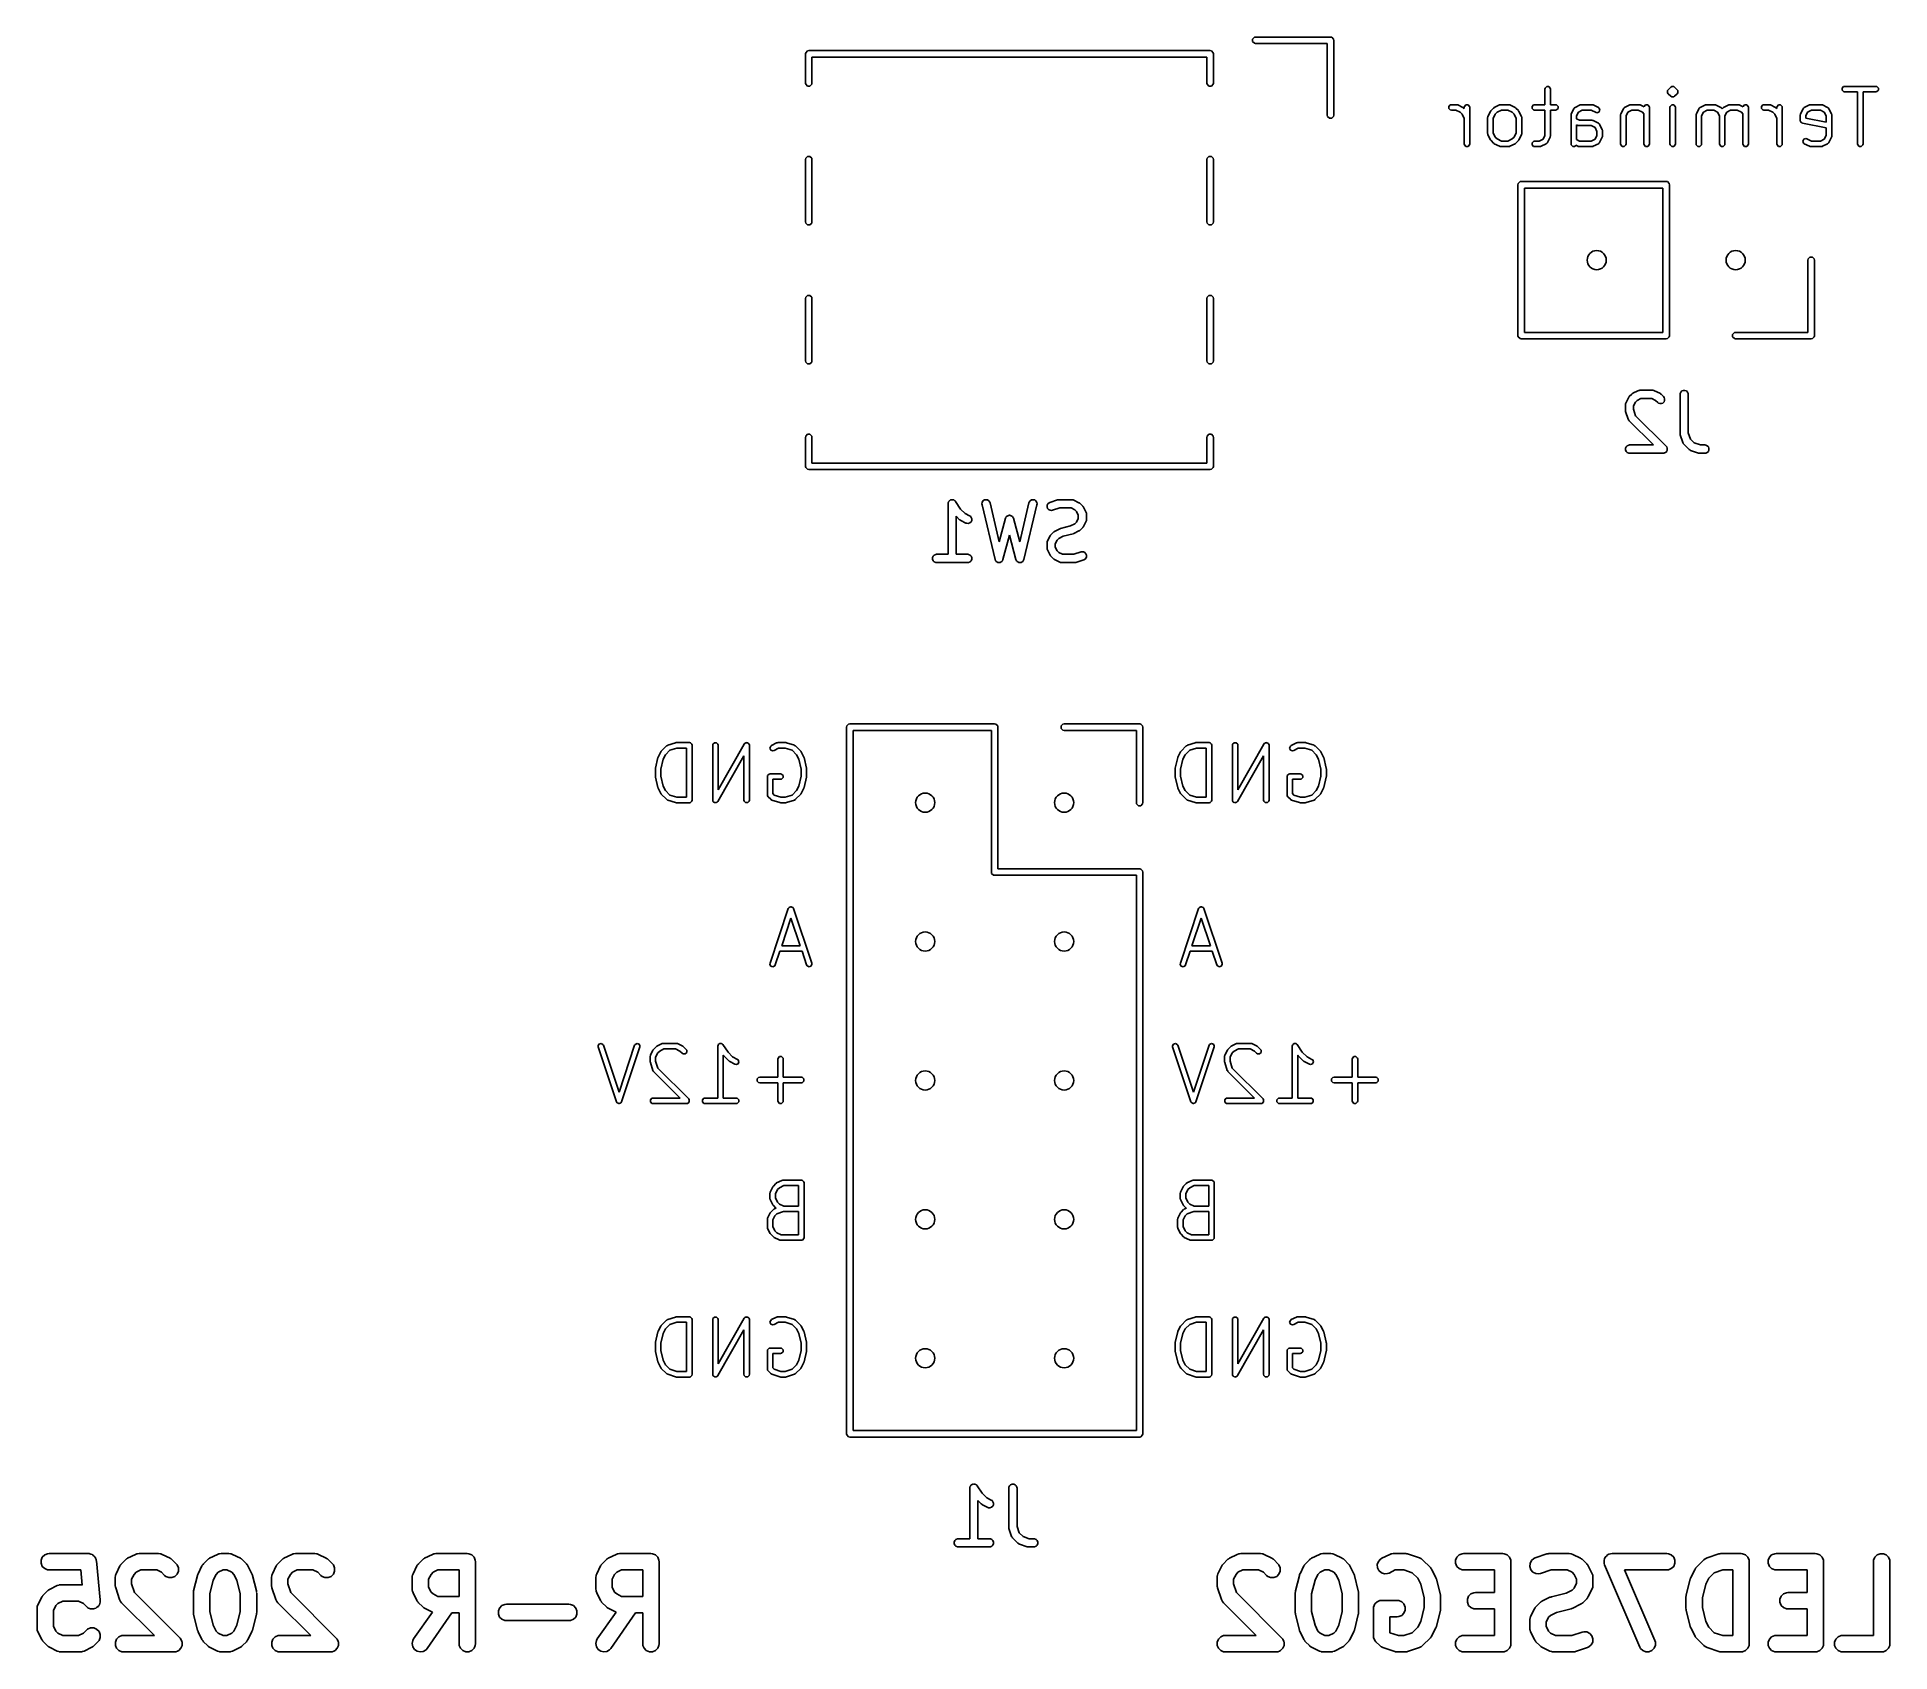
# Model space of a CAD drawing. Extents: x 4.75 to 6.09, y -5.43 to -2.12.
# Drawn here: x 4.753 to 6.086, y -5.431 to -4.269 of the extents above.
import ezdxf

# ---------------------------------------------------------------- set-up
doc = ezdxf.new("R2010")
doc.units = 0
doc.header["$MEASUREMENT"] = 0
doc.layers.add('BLACK', color=7, linetype='CONTINUOUS')

msp = doc.modelspace()

# ---------------------------------------------------------------- linework, layer by layer
at = {"layer": 'BLACK', "linetype": 'CONTINUOUS'}
for p, q in [((5.3059, -4.2807), (5.3061, -4.2798)), ((5.3061, -4.2798), (5.3074, -4.2785)), ((5.3074, -4.2785), (5.3083, -4.2783)), ((5.3083, -4.2783), (5.5972, -4.2783)), ((5.5972, -4.2783), (5.5981, -4.2785)), ((5.5981, -4.2785), (5.5994, -4.2798)), ((5.5994, -4.2798), (5.5996, -4.2807)), ((5.6277, -4.27), (5.629, -4.2687)), ((5.6277, -4.2718), (5.6277, -4.27)), ((5.629, -4.273), (5.6277, -4.2718)), ((5.629, -4.2687), (5.6299, -4.2685)), ((5.6299, -4.2732), (5.629, -4.273)), ((5.6299, -4.2685), (5.6839, -4.2685)), ((5.6815, -4.2732), (5.6299, -4.2732)), ((5.6815, -4.3248), (5.6815, -4.2732)), ((5.6839, -4.2685), (5.6848, -4.2687)), ((5.6848, -4.2687), (5.686, -4.27)), ((5.686, -4.27), (5.6862, -4.2709)), ((5.6862, -4.2709), (5.6862, -4.3248)), ((5.3059, -4.3016), (5.3059, -4.2807)), ((5.5949, -4.2831), (5.3106, -4.2831)), ((5.3106, -4.2831), (5.3106, -4.3016)), ((5.5949, -4.3016), (5.5949, -4.2831)), ((5.5996, -4.2807), (5.5996, -4.3016)), ((5.3061, -4.3025), (5.3059, -4.3016)), ((5.3074, -4.3038), (5.3061, -4.3025)), ((5.3092, -4.3038), (5.3074, -4.3038)), ((5.3105, -4.3025), (5.3092, -4.3038)), ((5.3106, -4.3016), (5.3105, -4.3025)), ((5.5951, -4.3025), (5.5949, -4.3016)), ((5.5963, -4.3038), (5.5951, -4.3025)), ((5.5981, -4.3038), (5.5963, -4.3038)), ((5.5994, -4.3025), (5.5981, -4.3038)), ((5.5996, -4.3016), (5.5994, -4.3025)), ((5.8381, -4.306), (5.8383, -4.3052)), ((5.8381, -4.3172), (5.8381, -4.306)), ((5.8383, -4.3052), (5.8394, -4.3042)), ((5.8394, -4.3042), (5.8409, -4.3042)), ((5.8409, -4.3042), (5.8419, -4.3052)), ((5.8419, -4.3052), (5.8421, -4.306)), ((5.8421, -4.306), (5.8421, -4.3172)), ((5.9264, -4.3071), (5.9268, -4.3065)), ((5.9264, -4.3086), (5.9264, -4.3071)), ((5.9264, -4.3071), (5.9264, -4.3071)), ((5.9268, -4.3065), (5.9287, -4.3046)), ((5.9287, -4.3046), (5.9294, -4.3042)), ((5.9294, -4.3042), (5.9309, -4.3042)), ((5.9309, -4.3042), (5.9315, -4.3046)), ((5.9315, -4.3046), (5.9334, -4.3065)), ((5.9334, -4.3065), (5.9338, -4.3071)), ((5.9338, -4.3071), (5.9338, -4.3071)), ((5.9338, -4.3071), (5.9338, -4.3086)), ((6.052, -4.3052), (6.0531, -4.3042)), ((6.052, -4.3068), (6.052, -4.3052)), ((6.0531, -4.3078), (6.052, -4.3068)), ((6.0531, -4.3042), (6.0538, -4.304)), ((6.0538, -4.304), (6.0763, -4.304)), ((6.0763, -4.304), (6.0771, -4.3042)), ((6.0771, -4.3042), (6.0782, -4.3052)), ((6.0782, -4.3068), (6.0771, -4.3078)), ((6.0782, -4.3052), (6.0782, -4.3068)), ((5.7689, -4.3184), (5.77, -4.3173)), ((5.7689, -4.3199), (5.7689, -4.3184)), ((5.77, -4.3209), (5.7689, -4.3199)), ((5.77, -4.3173), (5.7708, -4.3172)), ((5.7708, -4.3172), (5.7745, -4.3172)), ((5.7745, -4.3172), (5.7746, -4.3172)), ((5.7746, -4.3172), (5.7746, -4.3172)), ((5.7746, -4.3172), (5.7749, -4.3172)), ((5.7749, -4.3172), (5.7753, -4.3173)), ((5.7753, -4.3173), (5.7753, -4.3173)), ((5.7753, -4.3173), (5.7754, -4.3174)), ((5.7754, -4.3174), (5.7791, -4.3192)), ((5.7791, -4.3192), (5.7794, -4.3194)), ((5.7794, -4.3194), (5.7796, -4.3196)), ((5.7796, -4.3196), (5.78, -4.32)), ((5.78, -4.3191), (5.7802, -4.3184)), ((5.78, -4.32), (5.78, -4.3191)), ((5.7802, -4.3184), (5.7812, -4.3173)), ((5.7812, -4.3173), (5.7828, -4.3173)), ((5.7828, -4.3173), (5.7838, -4.3184)), ((5.7838, -4.3184), (5.784, -4.3191)), ((5.784, -4.3191), (5.784, -4.3454)), ((5.7994, -4.3215), (5.8012, -4.3196)), ((5.8012, -4.3196), (5.8015, -4.3194)), ((5.8015, -4.3194), (5.8017, -4.3192)), ((5.8017, -4.3192), (5.8055, -4.3174)), ((5.8055, -4.3174), (5.8056, -4.3173)), ((5.8056, -4.3173), (5.8059, -4.3172)), ((5.8056, -4.3173), (5.8056, -4.3173)), ((5.8059, -4.3172), (5.8062, -4.3172)), ((5.8062, -4.3172), (5.8063, -4.3172)), ((5.8063, -4.3172), (5.8064, -4.3172)), ((5.8064, -4.3172), (5.812, -4.3172)), ((5.812, -4.3172), (5.8121, -4.3172)), ((5.8121, -4.3172), (5.8121, -4.3172)), ((5.8121, -4.3172), (5.8124, -4.3172)), ((5.8124, -4.3172), (5.8127, -4.3173)), ((5.8127, -4.3173), (5.8128, -4.3173)), ((5.8128, -4.3173), (5.8129, -4.3174)), ((5.8129, -4.3174), (5.8166, -4.3192)), ((5.8166, -4.3192), (5.8169, -4.3194)), ((5.8169, -4.3194), (5.8171, -4.3196)), ((5.8171, -4.3196), (5.819, -4.3215)), ((5.8289, -4.3184), (5.83, -4.3173)), ((5.8289, -4.3199), (5.8289, -4.3184)), ((5.83, -4.3209), (5.8289, -4.3199)), ((5.83, -4.3173), (5.8307, -4.3172)), ((5.8307, -4.3172), (5.8381, -4.3172)), ((5.8421, -4.3172), (5.8457, -4.3172)), ((5.8457, -4.3172), (5.8465, -4.3173)), ((5.8465, -4.3173), (5.8476, -4.3184)), ((5.8476, -4.3199), (5.8465, -4.3209)), ((5.8476, -4.3184), (5.8476, -4.3199)), ((5.8571, -4.3239), (5.859, -4.3201)), ((5.859, -4.3201), (5.8592, -4.3198)), ((5.8592, -4.3198), (5.8593, -4.3197)), ((5.8593, -4.3197), (5.8594, -4.3196)), ((5.8594, -4.3196), (5.8594, -4.3195)), ((5.8594, -4.3195), (5.8595, -4.3195)), ((5.8595, -4.3195), (5.8599, -4.3192)), ((5.8599, -4.3192), (5.8636, -4.3174)), ((5.8636, -4.3174), (5.8637, -4.3173)), ((5.8637, -4.3173), (5.864, -4.3172)), ((5.8637, -4.3173), (5.8637, -4.3173)), ((5.864, -4.3172), (5.8643, -4.3172)), ((5.8643, -4.3172), (5.8644, -4.3172)), ((5.8644, -4.3172), (5.8645, -4.3172)), ((5.8645, -4.3172), (5.872, -4.3172)), ((5.872, -4.3172), (5.8721, -4.3172)), ((5.8721, -4.3172), (5.8721, -4.3172)), ((5.8721, -4.3172), (5.8724, -4.3172)), ((5.8724, -4.3172), (5.8727, -4.3173)), ((5.8727, -4.3173), (5.8728, -4.3173)), ((5.8728, -4.3173), (5.8729, -4.3174)), ((5.8729, -4.3174), (5.8766, -4.3192)), ((5.8766, -4.3192), (5.8772, -4.3197)), ((5.8772, -4.3197), (5.8777, -4.3211)), ((5.8927, -4.3239), (5.8946, -4.3201)), ((5.8946, -4.3201), (5.8948, -4.3198)), ((5.8948, -4.3198), (5.8949, -4.3197)), ((5.8949, -4.3197), (5.895, -4.3196)), ((5.895, -4.3196), (5.8951, -4.3195)), ((5.8951, -4.3195), (5.8952, -4.3195)), ((5.8952, -4.3195), (5.8955, -4.3192)), ((5.8955, -4.3192), (5.8992, -4.3174)), ((5.8992, -4.3174), (5.8993, -4.3173)), ((5.8993, -4.3173), (5.8994, -4.3173)), ((5.8994, -4.3173), (5.8997, -4.3172)), ((5.8997, -4.3172), (5.9, -4.3172)), ((5.9, -4.3172), (5.9, -4.3172)), ((5.9, -4.3172), (5.9001, -4.3172)), ((5.9001, -4.3172), (5.9057, -4.3172)), ((5.9057, -4.3172), (5.9058, -4.3172)), ((5.9058, -4.3172), (5.9059, -4.3172)), ((5.9059, -4.3172), (5.9062, -4.3172)), ((5.9062, -4.3172), (5.9065, -4.3173)), ((5.9065, -4.3173), (5.9065, -4.3173)), ((5.9065, -4.3173), (5.9066, -4.3174)), ((5.9066, -4.3174), (5.9095, -4.3188)), ((5.9095, -4.3184), (5.9106, -4.3173)), ((5.9095, -4.3188), (5.9095, -4.3184)), ((5.9106, -4.3173), (5.9121, -4.3173)), ((5.9121, -4.3173), (5.9132, -4.3184)), ((5.9132, -4.3184), (5.9133, -4.3191)), ((5.9133, -4.3191), (5.9133, -4.3454)), ((5.9268, -4.3093), (5.9264, -4.3086)), ((5.9287, -4.3111), (5.9268, -4.3093)), ((5.9281, -4.3191), (5.9283, -4.3184)), ((5.9281, -4.3454), (5.9281, -4.3191)), ((5.9283, -4.3184), (5.9294, -4.3173)), ((5.9294, -4.3116), (5.9287, -4.3111)), ((5.9309, -4.3116), (5.9294, -4.3116)), ((5.9294, -4.3116), (5.9294, -4.3116)), ((5.9294, -4.3173), (5.9309, -4.3173)), ((5.9315, -4.3111), (5.9309, -4.3116)), ((5.9309, -4.3173), (5.9319, -4.3184)), ((5.9334, -4.3093), (5.9315, -4.3111)), ((5.9319, -4.3184), (5.9321, -4.3191)), ((5.9321, -4.3191), (5.9321, -4.3454)), ((5.9338, -4.3086), (5.9334, -4.3093)), ((5.9471, -4.3239), (5.949, -4.3201)), ((5.949, -4.3201), (5.9492, -4.3198)), ((5.9492, -4.3197), (5.9494, -4.3196)), ((5.9492, -4.3198), (5.9492, -4.3197)), ((5.9494, -4.3196), (5.9494, -4.3195)), ((5.9494, -4.3195), (5.9495, -4.3195)), ((5.9495, -4.3195), (5.9498, -4.3192)), ((5.9498, -4.3192), (5.9536, -4.3174)), ((5.9536, -4.3174), (5.9537, -4.3173)), ((5.9537, -4.3173), (5.954, -4.3172)), ((5.9537, -4.3173), (5.9537, -4.3173)), ((5.954, -4.3172), (5.9543, -4.3172)), ((5.9543, -4.3172), (5.9544, -4.3172)), ((5.9544, -4.3172), (5.9545, -4.3172)), ((5.9545, -4.3172), (5.9601, -4.3172)), ((5.9601, -4.3172), (5.9602, -4.3172)), ((5.9602, -4.3172), (5.9602, -4.3172)), ((5.9602, -4.3172), (5.9605, -4.3172)), ((5.9605, -4.3172), (5.9609, -4.3173)), ((5.9609, -4.3173), (5.9609, -4.3173)), ((5.9609, -4.3173), (5.961, -4.3174)), ((5.961, -4.3174), (5.9647, -4.3192)), ((5.9647, -4.3192), (5.965, -4.3195)), ((5.965, -4.3195), (5.9651, -4.3195)), ((5.9651, -4.3195), (5.9652, -4.3196)), ((5.9652, -4.3196), (5.9653, -4.3197)), ((5.9653, -4.3197), (5.9654, -4.3198)), ((5.9654, -4.3198), (5.9656, -4.3201)), ((5.9656, -4.3201), (5.9657, -4.3203)), ((5.9657, -4.3203), (5.9658, -4.3201)), ((5.9658, -4.3201), (5.9661, -4.3198)), ((5.9661, -4.3197), (5.9662, -4.3196)), ((5.9661, -4.3198), (5.9661, -4.3197)), ((5.9662, -4.3196), (5.9663, -4.3195)), ((5.9663, -4.3195), (5.9664, -4.3195)), ((5.9664, -4.3195), (5.9667, -4.3192)), ((5.9667, -4.3192), (5.9705, -4.3174)), ((5.9705, -4.3174), (5.9706, -4.3173)), ((5.9706, -4.3173), (5.9709, -4.3172)), ((5.9706, -4.3173), (5.9706, -4.3173)), ((5.9709, -4.3172), (5.9712, -4.3172)), ((5.9712, -4.3172), (5.9713, -4.3172)), ((5.9713, -4.3172), (5.9714, -4.3172)), ((5.9714, -4.3172), (5.977, -4.3172)), ((5.977, -4.3172), (5.9771, -4.3172)), ((5.9771, -4.3172), (5.9771, -4.3172)), ((5.9771, -4.3172), (5.9774, -4.3172)), ((5.9774, -4.3172), (5.9777, -4.3173)), ((5.9777, -4.3173), (5.9778, -4.3173)), ((5.9778, -4.3173), (5.9779, -4.3174)), ((5.9779, -4.3174), (5.9807, -4.3188)), ((5.9807, -4.3188), (5.9808, -4.3184)), ((5.9808, -4.3184), (5.9818, -4.3173)), ((5.9818, -4.3173), (5.9834, -4.3173)), ((5.9834, -4.3173), (5.9844, -4.3184)), ((5.9844, -4.3184), (5.9846, -4.3191)), ((5.9846, -4.3191), (5.9846, -4.3454)), ((5.9939, -4.3184), (5.995, -4.3173)), ((5.9939, -4.3199), (5.9939, -4.3184)), ((5.995, -4.3209), (5.9939, -4.3199)), ((5.995, -4.3173), (5.9957, -4.3172)), ((5.9957, -4.3172), (5.9995, -4.3172)), ((5.9995, -4.3172), (5.9996, -4.3172)), ((5.9996, -4.3172), (5.9996, -4.3172)), ((5.9996, -4.3172), (5.9999, -4.3172)), ((5.9999, -4.3172), (6.0002, -4.3173)), ((6.0002, -4.3173), (6.0003, -4.3173)), ((6.0003, -4.3173), (6.0004, -4.3174)), ((6.0004, -4.3174), (6.0041, -4.3192)), ((6.0041, -4.3192), (6.0044, -4.3194)), ((6.0044, -4.3194), (6.0046, -4.3196)), ((6.0046, -4.3196), (6.005, -4.32)), ((6.005, -4.3191), (6.0052, -4.3184)), ((6.005, -4.32), (6.005, -4.3191)), ((6.0052, -4.3184), (6.0062, -4.3173)), ((6.0062, -4.3173), (6.0077, -4.3173)), ((6.0077, -4.3173), (6.0088, -4.3184)), ((6.0088, -4.3184), (6.0089, -4.3191)), ((6.0089, -4.3191), (6.0089, -4.3454)), ((6.0221, -4.3239), (6.024, -4.3201)), ((6.024, -4.3201), (6.0242, -4.3198)), ((6.0242, -4.3197), (6.0243, -4.3196)), ((6.0242, -4.3198), (6.0242, -4.3197)), ((6.0243, -4.3196), (6.0244, -4.3195)), ((6.0244, -4.3195), (6.0245, -4.3195)), ((6.0245, -4.3195), (6.0248, -4.3192)), ((6.0248, -4.3192), (6.0286, -4.3174)), ((6.0286, -4.3174), (6.0287, -4.3173)), ((6.0287, -4.3173), (6.029, -4.3172)), ((6.0287, -4.3173), (6.0287, -4.3173)), ((6.029, -4.3172), (6.0293, -4.3172)), ((6.0293, -4.3172), (6.0294, -4.3172)), ((6.0294, -4.3172), (6.0295, -4.3172)), ((6.0295, -4.3172), (6.037, -4.3172)), ((6.037, -4.3172), (6.0371, -4.3172)), ((6.0371, -4.3172), (6.0371, -4.3172)), ((6.0371, -4.3172), (6.0374, -4.3172)), ((6.0374, -4.3172), (6.0377, -4.3173)), ((6.0377, -4.3173), (6.0378, -4.3173)), ((6.0378, -4.3173), (6.0378, -4.3174)), ((6.0378, -4.3174), (6.0416, -4.3192)), ((6.0416, -4.3192), (6.0419, -4.3195)), ((6.0419, -4.3195), (6.042, -4.3195)), ((6.042, -4.3195), (6.0421, -4.3196)), ((6.0421, -4.3196), (6.0422, -4.3197)), ((6.0422, -4.3197), (6.0422, -4.3198)), ((6.0422, -4.3198), (6.0425, -4.3201)), ((6.0425, -4.3201), (6.0444, -4.3239)), ((6.0538, -4.308), (6.0531, -4.3078)), ((6.0631, -4.308), (6.0538, -4.308)), ((6.0631, -4.3454), (6.0631, -4.308)), ((6.0763, -4.308), (6.0671, -4.308)), ((6.0671, -4.308), (6.0671, -4.3454)), ((6.0771, -4.3078), (6.0763, -4.308)), ((5.6817, -4.3257), (5.6815, -4.3248)), ((5.683, -4.327), (5.6817, -4.3257)), ((5.6848, -4.327), (5.683, -4.327)), ((5.686, -4.3257), (5.6848, -4.327)), ((5.6862, -4.3248), (5.686, -4.3257)), ((5.7708, -4.3211), (5.77, -4.3209)), ((5.774, -4.3211), (5.7708, -4.3211)), ((5.7771, -4.3226), (5.774, -4.3211)), ((5.7785, -4.324), (5.7771, -4.3226)), ((5.78, -4.3271), (5.7785, -4.324)), ((5.78, -4.3454), (5.78, -4.3271)), ((5.7969, -4.3265), (5.797, -4.3262)), ((5.7969, -4.3266), (5.7969, -4.3265)), ((5.7969, -4.3265), (5.7969, -4.3265)), ((5.7969, -4.3379), (5.7969, -4.3266)), ((5.797, -4.3262), (5.7971, -4.3259)), ((5.7971, -4.3257), (5.799, -4.322)), ((5.7971, -4.3258), (5.7971, -4.3257)), ((5.7971, -4.3259), (5.7971, -4.3258)), ((5.799, -4.322), (5.7992, -4.3217)), ((5.7992, -4.3217), (5.7994, -4.3215)), ((5.8024, -4.324), (5.8008, -4.3271)), ((5.8008, -4.3271), (5.8008, -4.3374)), ((5.8038, -4.3226), (5.8024, -4.324)), ((5.8068, -4.3211), (5.8038, -4.3226)), ((5.8115, -4.3211), (5.8068, -4.3211)), ((5.8146, -4.3226), (5.8115, -4.3211)), ((5.816, -4.324), (5.8146, -4.3226)), ((5.8175, -4.3271), (5.816, -4.324)), ((5.8175, -4.3374), (5.8175, -4.3271)), ((5.819, -4.3215), (5.8192, -4.3217)), ((5.8192, -4.3217), (5.8194, -4.322)), ((5.8194, -4.322), (5.8213, -4.3257)), ((5.8213, -4.3257), (5.8213, -4.3258)), ((5.8213, -4.3258), (5.8213, -4.3259)), ((5.8213, -4.3259), (5.8214, -4.3262)), ((5.8214, -4.3262), (5.8215, -4.3265)), ((5.8215, -4.3265), (5.8214, -4.3265)), ((5.8214, -4.3265), (5.8215, -4.3266)), ((5.8215, -4.3266), (5.8215, -4.3379)), ((5.8307, -4.3211), (5.83, -4.3209)), ((5.8381, -4.3211), (5.8307, -4.3211)), ((5.8381, -4.3393), (5.8381, -4.3211)), ((5.8457, -4.3211), (5.8421, -4.3211)), ((5.8421, -4.3211), (5.8421, -4.3397)), ((5.8465, -4.3209), (5.8457, -4.3211)), ((5.8569, -4.3246), (5.857, -4.3243)), ((5.8569, -4.3247), (5.8569, -4.3246)), ((5.8569, -4.3454), (5.8569, -4.3247)), ((5.8569, -4.3247), (5.8569, -4.3247)), ((5.857, -4.3243), (5.857, -4.324)), ((5.857, -4.324), (5.8571, -4.324)), ((5.8571, -4.324), (5.8571, -4.3239)), ((5.8622, -4.3225), (5.8608, -4.3252)), ((5.8608, -4.3252), (5.8608, -4.3273)), ((5.8608, -4.3273), (5.8631, -4.3284)), ((5.8617, -4.3321), (5.8608, -4.3317)), ((5.8608, -4.3317), (5.8608, -4.3423)), ((5.8618, -4.3322), (5.8617, -4.3321)), ((5.8619, -4.3322), (5.8618, -4.3322)), ((5.8622, -4.3323), (5.8619, -4.3322)), ((5.865, -4.3211), (5.8622, -4.3225)), ((5.8625, -4.3323), (5.8622, -4.3323)), ((5.8626, -4.3323), (5.8625, -4.3323)), ((5.8625, -4.3323), (5.8625, -4.3323)), ((5.8715, -4.3323), (5.8626, -4.3323)), ((5.8631, -4.3284), (5.872, -4.3284)), ((5.8715, -4.3211), (5.865, -4.3211)), ((5.8749, -4.3228), (5.8715, -4.3211)), ((5.8743, -4.3337), (5.8715, -4.3323)), ((5.872, -4.3284), (5.8721, -4.3284)), ((5.8721, -4.3284), (5.8721, -4.3284)), ((5.8721, -4.3284), (5.8724, -4.3285)), ((5.8724, -4.3285), (5.8727, -4.3286)), ((5.8727, -4.3286), (5.8728, -4.3286)), ((5.8728, -4.3286), (5.8729, -4.3286)), ((5.8729, -4.3286), (5.8766, -4.3305)), ((5.8756, -4.3365), (5.8743, -4.3337)), ((5.8756, -4.323), (5.8749, -4.3228)), ((5.877, -4.3225), (5.8756, -4.323)), ((5.8766, -4.3305), (5.8769, -4.3307)), ((5.8769, -4.3307), (5.877, -4.3308)), ((5.8777, -4.3211), (5.877, -4.3225)), ((5.877, -4.3308), (5.8771, -4.3309)), ((5.8771, -4.3309), (5.8772, -4.331)), ((5.8772, -4.331), (5.8773, -4.3311)), ((5.8773, -4.3311), (5.8775, -4.3314)), ((5.8775, -4.3314), (5.8794, -4.3351)), ((5.8925, -4.3246), (5.8926, -4.3243)), ((5.8925, -4.3247), (5.8925, -4.3246)), ((5.8925, -4.3454), (5.8925, -4.3247)), ((5.8925, -4.3247), (5.8925, -4.3247)), ((5.8926, -4.3243), (5.8927, -4.324)), ((5.8927, -4.324), (5.8927, -4.3239)), ((5.8927, -4.324), (5.8927, -4.324)), ((5.8978, -4.3225), (5.8965, -4.3252)), ((5.8965, -4.3252), (5.8965, -4.3454)), ((5.9006, -4.3211), (5.8978, -4.3225)), ((5.9053, -4.3211), (5.9006, -4.3211)), ((5.9083, -4.3226), (5.9053, -4.3211)), ((5.9094, -4.3237), (5.9083, -4.3226)), ((5.9094, -4.3454), (5.9094, -4.3237)), ((5.9469, -4.3246), (5.947, -4.3243)), ((5.9469, -4.3247), (5.9469, -4.3246)), ((5.9469, -4.3454), (5.9469, -4.3247)), ((5.9469, -4.3247), (5.9469, -4.3247)), ((5.947, -4.3243), (5.947, -4.324)), ((5.947, -4.324), (5.9471, -4.324)), ((5.9471, -4.324), (5.9471, -4.3239)), ((5.9522, -4.3225), (5.9508, -4.3252)), ((5.9508, -4.3252), (5.9508, -4.3454)), ((5.9549, -4.3211), (5.9522, -4.3225)), ((5.9596, -4.3211), (5.9549, -4.3211)), ((5.9624, -4.3225), (5.9596, -4.3211)), ((5.9638, -4.3252), (5.9624, -4.3225)), ((5.9638, -4.3454), (5.9638, -4.3252)), ((5.9691, -4.3225), (5.9677, -4.3252)), ((5.9677, -4.3252), (5.9677, -4.3454)), ((5.9718, -4.3211), (5.9691, -4.3225)), ((5.9765, -4.3211), (5.9718, -4.3211)), ((5.9796, -4.3226), (5.9765, -4.3211)), ((5.9806, -4.3237), (5.9796, -4.3226)), ((5.9806, -4.3454), (5.9806, -4.3237)), ((5.9957, -4.3211), (5.995, -4.3209)), ((5.999, -4.3211), (5.9957, -4.3211)), ((6.0021, -4.3226), (5.999, -4.3211)), ((6.0035, -4.324), (6.0021, -4.3226)), ((6.005, -4.3271), (6.0035, -4.324)), ((6.005, -4.3454), (6.005, -4.3271)), ((6.0219, -4.3246), (6.022, -4.3243)), ((6.0219, -4.3247), (6.0219, -4.3246)), ((6.0219, -4.3285), (6.0219, -4.3247)), ((6.0219, -4.3247), (6.0219, -4.3247)), ((6.0219, -4.3288), (6.0219, -4.3285)), ((6.0219, -4.3289), (6.0219, -4.3288)), ((6.022, -4.329), (6.0219, -4.3289)), ((6.022, -4.3243), (6.022, -4.324)), ((6.022, -4.324), (6.0221, -4.324)), ((6.022, -4.3293), (6.022, -4.329)), ((6.0224, -4.3297), (6.022, -4.3293)), ((6.0221, -4.324), (6.0221, -4.3239)), ((6.0227, -4.3301), (6.0224, -4.3297)), ((6.023, -4.3302), (6.0227, -4.3301)), ((6.0231, -4.3303), (6.023, -4.3302)), ((6.0232, -4.3303), (6.0231, -4.3303)), ((6.0235, -4.3304), (6.0232, -4.3303)), ((6.0406, -4.3339), (6.0235, -4.3304)), ((6.0272, -4.3225), (6.0258, -4.3252)), ((6.0258, -4.3252), (6.0258, -4.3269)), ((6.0258, -4.3269), (6.0406, -4.3298)), ((6.0299, -4.3211), (6.0272, -4.3225)), ((6.0365, -4.3211), (6.0299, -4.3211)), ((6.0392, -4.3225), (6.0365, -4.3211)), ((6.0406, -4.3252), (6.0392, -4.3225)), ((6.0406, -4.3298), (6.0406, -4.3252)), ((6.0406, -4.3393), (6.0406, -4.3339)), ((6.0444, -4.3239), (6.0444, -4.324)), ((6.0444, -4.324), (6.0444, -4.324)), ((6.0444, -4.324), (6.0445, -4.3243)), ((6.0445, -4.3243), (6.0446, -4.3246)), ((6.0446, -4.3246), (6.0445, -4.3247)), ((6.0445, -4.3247), (6.0446, -4.3247)), ((6.0446, -4.3247), (6.0446, -4.3397)), ((5.7802, -4.3461), (5.78, -4.3454)), ((5.7812, -4.3472), (5.7802, -4.3461)), ((5.7828, -4.3472), (5.7812, -4.3472)), ((5.7838, -4.3461), (5.7828, -4.3472)), ((5.784, -4.3454), (5.7838, -4.3461)), ((5.7969, -4.338), (5.7969, -4.3379)), ((5.797, -4.3383), (5.7969, -4.338)), ((5.7969, -4.338), (5.7969, -4.338)), ((5.7971, -4.3386), (5.797, -4.3383)), ((5.7971, -4.3387), (5.7971, -4.3386)), ((5.7971, -4.3388), (5.7971, -4.3387)), ((5.799, -4.3425), (5.7971, -4.3388)), ((5.7992, -4.3428), (5.799, -4.3425)), ((5.7994, -4.343), (5.7992, -4.3428)), ((5.8012, -4.3449), (5.7994, -4.343)), ((5.8008, -4.3374), (5.8024, -4.3405)), ((5.8015, -4.3451), (5.8012, -4.3449)), ((5.8017, -4.3453), (5.8015, -4.3451)), ((5.8055, -4.3471), (5.8017, -4.3453)), ((5.8024, -4.3405), (5.8038, -4.3419)), ((5.8038, -4.3419), (5.8068, -4.3434)), ((5.8056, -4.3472), (5.8055, -4.3471)), ((5.8059, -4.3473), (5.8056, -4.3472)), ((5.8056, -4.3472), (5.8056, -4.3472)), ((5.8062, -4.3473), (5.8059, -4.3473)), ((5.8068, -4.3434), (5.8115, -4.3434)), ((5.8115, -4.3434), (5.8146, -4.3419)), ((5.8124, -4.3473), (5.8121, -4.3473)), ((5.8127, -4.3472), (5.8124, -4.3473)), ((5.8128, -4.3472), (5.8127, -4.3472)), ((5.8129, -4.3471), (5.8128, -4.3472)), ((5.8166, -4.3453), (5.8129, -4.3471)), ((5.8146, -4.3419), (5.816, -4.3405)), ((5.816, -4.3405), (5.8175, -4.3374)), ((5.8169, -4.3451), (5.8166, -4.3453)), ((5.8171, -4.3449), (5.8169, -4.3451)), ((5.819, -4.343), (5.8171, -4.3449)), ((5.8192, -4.3428), (5.819, -4.343)), ((5.8194, -4.3425), (5.8192, -4.3428)), ((5.8213, -4.3388), (5.8194, -4.3425)), ((5.8214, -4.3383), (5.8213, -4.3386)), ((5.8213, -4.3386), (5.8213, -4.3387)), ((5.8213, -4.3387), (5.8213, -4.3388)), ((5.8215, -4.3379), (5.8214, -4.338)), ((5.8214, -4.338), (5.8215, -4.338)), ((5.8215, -4.338), (5.8214, -4.3383)), ((5.8289, -4.3446), (5.83, -4.3436)), ((5.8289, -4.3461), (5.8289, -4.3446)), ((5.83, -4.3472), (5.8289, -4.3461)), ((5.83, -4.3436), (5.8307, -4.3434)), ((5.8307, -4.3473), (5.83, -4.3472)), ((5.8307, -4.3434), (5.834, -4.3434)), ((5.834, -4.3434), (5.8368, -4.342)), ((5.8349, -4.3473), (5.8346, -4.3473)), ((5.8352, -4.3472), (5.8349, -4.3473)), ((5.8353, -4.3472), (5.8352, -4.3472)), ((5.8354, -4.3471), (5.8353, -4.3472)), ((5.8391, -4.3453), (5.8354, -4.3471)), ((5.8368, -4.342), (5.8381, -4.3393)), ((5.8394, -4.345), (5.8391, -4.3453)), ((5.8395, -4.345), (5.8394, -4.345)), ((5.8396, -4.3449), (5.8395, -4.345)), ((5.8397, -4.3448), (5.8396, -4.3449)), ((5.8398, -4.3447), (5.8397, -4.3448)), ((5.84, -4.3444), (5.8398, -4.3447)), ((5.8419, -4.3406), (5.84, -4.3444)), ((5.842, -4.3402), (5.8419, -4.3405)), ((5.8419, -4.3405), (5.8419, -4.3405)), ((5.8419, -4.3405), (5.8419, -4.3406)), ((5.8421, -4.3399), (5.842, -4.3402)), ((5.8421, -4.3397), (5.8421, -4.3398)), ((5.8421, -4.3398), (5.8421, -4.3399)), ((5.857, -4.3461), (5.8569, -4.3454)), ((5.8581, -4.3472), (5.857, -4.3461)), ((5.8596, -4.3472), (5.8581, -4.3472)), ((5.8604, -4.3464), (5.8596, -4.3472)), ((5.8617, -4.3471), (5.8604, -4.3464)), ((5.8608, -4.3423), (5.8631, -4.3434)), ((5.8618, -4.3472), (5.8617, -4.3471)), ((5.8619, -4.3472), (5.8618, -4.3472)), ((5.8622, -4.3473), (5.8619, -4.3472)), ((5.8625, -4.3473), (5.8622, -4.3473)), ((5.8631, -4.3434), (5.8715, -4.3434)), ((5.8715, -4.3434), (5.8743, -4.342)), ((5.8724, -4.3473), (5.8721, -4.3473)), ((5.8727, -4.3472), (5.8724, -4.3473)), ((5.8728, -4.3472), (5.8727, -4.3472)), ((5.8729, -4.3471), (5.8728, -4.3472)), ((5.8766, -4.3453), (5.8729, -4.3471)), ((5.8743, -4.342), (5.8756, -4.3393)), ((5.8756, -4.3393), (5.8756, -4.3365)), ((5.8769, -4.345), (5.8766, -4.3453)), ((5.877, -4.345), (5.8769, -4.345)), ((5.8771, -4.3449), (5.877, -4.345)), ((5.8772, -4.3448), (5.8771, -4.3449)), ((5.8773, -4.3447), (5.8772, -4.3448)), ((5.8775, -4.3444), (5.8773, -4.3447)), ((5.8794, -4.3406), (5.8775, -4.3444)), ((5.8794, -4.3351), (5.8794, -4.3352)), ((5.8794, -4.3352), (5.8794, -4.3352)), ((5.8794, -4.3352), (5.8795, -4.3356)), ((5.8795, -4.3402), (5.8794, -4.3405)), ((5.8794, -4.3405), (5.8794, -4.3405)), ((5.8794, -4.3405), (5.8794, -4.3406)), ((5.8795, -4.3356), (5.8796, -4.3359)), ((5.8796, -4.3399), (5.8795, -4.3402)), ((5.8796, -4.3359), (5.8796, -4.3359)), ((5.8796, -4.3359), (5.8796, -4.336)), ((5.8796, -4.336), (5.8796, -4.3397)), ((5.8796, -4.3397), (5.8796, -4.3398)), ((5.8796, -4.3398), (5.8796, -4.3399)), ((5.8927, -4.3461), (5.8925, -4.3454)), ((5.8937, -4.3472), (5.8927, -4.3461)), ((5.8952, -4.3472), (5.8937, -4.3472)), ((5.8963, -4.3461), (5.8952, -4.3472)), ((5.8965, -4.3454), (5.8963, -4.3461)), ((5.9095, -4.3461), (5.9094, -4.3454)), ((5.9106, -4.3472), (5.9095, -4.3461)), ((5.9121, -4.3472), (5.9106, -4.3472)), ((5.9132, -4.3461), (5.9121, -4.3472)), ((5.9133, -4.3454), (5.9132, -4.3461)), ((5.9283, -4.3461), (5.9281, -4.3454)), ((5.9294, -4.3472), (5.9283, -4.3461)), ((5.9309, -4.3472), (5.9294, -4.3472)), ((5.9319, -4.3461), (5.9309, -4.3472)), ((5.9321, -4.3454), (5.9319, -4.3461)), ((5.947, -4.3461), (5.9469, -4.3454)), ((5.9481, -4.3472), (5.947, -4.3461)), ((5.9496, -4.3472), (5.9481, -4.3472)), ((5.9507, -4.3461), (5.9496, -4.3472)), ((5.9508, -4.3454), (5.9507, -4.3461)), ((5.9639, -4.3461), (5.9638, -4.3454)), ((5.965, -4.3472), (5.9639, -4.3461)), ((5.9665, -4.3472), (5.965, -4.3472)), ((5.9675, -4.3461), (5.9665, -4.3472)), ((5.9677, -4.3454), (5.9675, -4.3461)), ((5.9808, -4.3461), (5.9806, -4.3454)), ((5.9818, -4.3472), (5.9808, -4.3461)), ((5.9834, -4.3472), (5.9818, -4.3472)), ((5.9844, -4.3461), (5.9834, -4.3472)), ((5.9846, -4.3454), (5.9844, -4.3461)), ((6.0052, -4.3461), (6.005, -4.3454)), ((6.0062, -4.3472), (6.0052, -4.3461)), ((6.0077, -4.3472), (6.0062, -4.3472)), ((6.0088, -4.3461), (6.0077, -4.3472)), ((6.0089, -4.3454), (6.0088, -4.3461)), ((6.0238, -4.3434), (6.0244, -4.342)), ((6.0242, -4.3448), (6.0238, -4.3434)), ((6.0248, -4.3453), (6.0242, -4.3448)), ((6.0244, -4.342), (6.0259, -4.3415)), ((6.0286, -4.3471), (6.0248, -4.3453)), ((6.0259, -4.3415), (6.0266, -4.3417)), ((6.0266, -4.3417), (6.0299, -4.3434)), ((6.0287, -4.3472), (6.0286, -4.3471)), ((6.029, -4.3473), (6.0287, -4.3472)), ((6.0287, -4.3472), (6.0287, -4.3472)), ((6.0293, -4.3473), (6.029, -4.3473)), ((6.0299, -4.3434), (6.0365, -4.3434)), ((6.0365, -4.3434), (6.0392, -4.342)), ((6.0374, -4.3473), (6.0371, -4.3473)), ((6.0377, -4.3472), (6.0374, -4.3473)), ((6.0378, -4.3472), (6.0377, -4.3472)), ((6.0416, -4.3453), (6.0378, -4.3471)), ((6.0378, -4.3471), (6.0378, -4.3472)), ((6.0392, -4.342), (6.0406, -4.3393)), ((6.0419, -4.345), (6.0416, -4.3453)), ((6.042, -4.345), (6.0419, -4.345)), ((6.0421, -4.3449), (6.042, -4.345)), ((6.0422, -4.3448), (6.0421, -4.3449)), ((6.0425, -4.3444), (6.0422, -4.3447)), ((6.0422, -4.3447), (6.0422, -4.3448)), ((6.0444, -4.3406), (6.0425, -4.3444)), ((6.0445, -4.3402), (6.0444, -4.3405)), ((6.0444, -4.3405), (6.0444, -4.3405)), ((6.0444, -4.3405), (6.0444, -4.3406)), ((6.0446, -4.3397), (6.0445, -4.3398)), ((6.0445, -4.3398), (6.0446, -4.3399)), ((6.0446, -4.3399), (6.0445, -4.3402)), ((6.0633, -4.3461), (6.0631, -4.3454)), ((6.0643, -4.3472), (6.0633, -4.3461)), ((6.0658, -4.3472), (6.0643, -4.3472)), ((6.0669, -4.3461), (6.0658, -4.3472)), ((6.0671, -4.3454), (6.0669, -4.3461)), ((5.3059, -4.3567), (5.3061, -4.3558)), ((5.3059, -4.4016), (5.3059, -4.3567)), ((5.3061, -4.3558), (5.3074, -4.3545)), ((5.3074, -4.3545), (5.3092, -4.3545)), ((5.3092, -4.3545), (5.3105, -4.3558)), ((5.3105, -4.3558), (5.3106, -4.3567)), ((5.3106, -4.3567), (5.3106, -4.4016)), ((5.5949, -4.3567), (5.5951, -4.3558)), ((5.5949, -4.4016), (5.5949, -4.3567)), ((5.5951, -4.3558), (5.5963, -4.3545)), ((5.5963, -4.3545), (5.5981, -4.3545)), ((5.5981, -4.3545), (5.5994, -4.3558)), ((5.5994, -4.3558), (5.5996, -4.3567)), ((5.5996, -4.3567), (5.5996, -4.4016)), ((5.8063, -4.3473), (5.8062, -4.3473)), ((5.8064, -4.3473), (5.8063, -4.3473)), ((5.812, -4.3473), (5.8064, -4.3473)), ((5.8121, -4.3473), (5.812, -4.3473)), ((5.8121, -4.3473), (5.8121, -4.3473)), ((5.8345, -4.3473), (5.8307, -4.3473)), ((5.8346, -4.3473), (5.8345, -4.3473)), ((5.8346, -4.3473), (5.8346, -4.3473)), ((5.8626, -4.3473), (5.8625, -4.3473)), ((5.8625, -4.3473), (5.8625, -4.3473)), ((5.872, -4.3473), (5.8626, -4.3473)), ((5.8721, -4.3473), (5.872, -4.3473)), ((5.8721, -4.3473), (5.8721, -4.3473)), ((6.0294, -4.3473), (6.0293, -4.3473)), ((6.0295, -4.3473), (6.0294, -4.3473)), ((6.037, -4.3473), (6.0295, -4.3473)), ((6.0371, -4.3473), (6.037, -4.3473)), ((6.0371, -4.3473), (6.0371, -4.3473)), ((5.8187, -4.3748), (5.8189, -4.3739)), ((5.8189, -4.3739), (5.8202, -4.3726)), ((5.8202, -4.3726), (5.8211, -4.3724)), ((5.8211, -4.3724), (5.9254, -4.3724)), ((5.9254, -4.3724), (5.9263, -4.3726)), ((5.9263, -4.3726), (5.9276, -4.3739)), ((5.9276, -4.3739), (5.9278, -4.3748)), ((5.8187, -4.4835), (5.8187, -4.3748)), ((5.8234, -4.3772), (5.8234, -4.4811)), ((5.923, -4.3772), (5.8234, -4.3772)), ((5.923, -4.4811), (5.923, -4.3772)), ((5.9278, -4.3748), (5.9278, -4.4835)), ((5.3061, -4.4025), (5.3059, -4.4016)), ((5.3074, -4.4038), (5.3061, -4.4025)), ((5.3092, -4.4038), (5.3074, -4.4038)), ((5.3105, -4.4025), (5.3092, -4.4038)), ((5.3106, -4.4016), (5.3105, -4.4025)), ((5.5951, -4.4025), (5.5949, -4.4016)), ((5.5963, -4.4038), (5.5951, -4.4025)), ((5.5981, -4.4038), (5.5963, -4.4038)), ((5.5994, -4.4025), (5.5981, -4.4038)), ((5.5996, -4.4016), (5.5994, -4.4025)), ((6.0275, -4.4282), (6.0288, -4.427)), ((6.0288, -4.427), (6.0306, -4.427)), ((6.0306, -4.427), (6.0319, -4.4282)), ((6.0274, -4.4291), (6.0275, -4.4282)), ((6.0274, -4.4811), (6.0274, -4.4291)), ((6.0319, -4.4282), (6.0321, -4.4291)), ((6.0321, -4.4291), (6.0321, -4.4835)), ((5.3059, -4.4567), (5.3061, -4.4558)), ((5.3059, -4.5016), (5.3059, -4.4567)), ((5.3061, -4.4558), (5.3074, -4.4545)), ((5.3074, -4.4545), (5.3092, -4.4545)), ((5.3092, -4.4545), (5.3105, -4.4558)), ((5.3105, -4.4558), (5.3106, -4.4567)), ((5.3106, -4.4567), (5.3106, -4.5016)), ((5.5949, -4.4567), (5.5951, -4.4558)), ((5.5949, -4.5016), (5.5949, -4.4567)), ((5.5951, -4.4558), (5.5963, -4.4545)), ((5.5963, -4.4545), (5.5981, -4.4545)), ((5.5981, -4.4545), (5.5994, -4.4558)), ((5.5994, -4.4558), (5.5996, -4.4567)), ((5.5996, -4.4567), (5.5996, -4.5016)), ((5.8189, -4.4844), (5.8187, -4.4835)), ((5.8202, -4.4856), (5.8189, -4.4844)), ((5.8211, -4.4858), (5.8202, -4.4856)), ((5.9254, -4.4858), (5.8211, -4.4858)), ((5.8234, -4.4811), (5.923, -4.4811)), ((5.9263, -4.4856), (5.9254, -4.4858)), ((5.9276, -4.4844), (5.9263, -4.4856)), ((5.9278, -4.4835), (5.9276, -4.4844)), ((5.9732, -4.4826), (5.9745, -4.4813)), ((5.9732, -4.4844), (5.9732, -4.4826)), ((5.9745, -4.4856), (5.9732, -4.4844)), ((5.9745, -4.4813), (5.9754, -4.4811)), ((5.9754, -4.4858), (5.9745, -4.4856)), ((5.9754, -4.4811), (6.0274, -4.4811)), ((6.0297, -4.4858), (5.9754, -4.4858)), ((6.0306, -4.4856), (6.0297, -4.4858)), ((6.0319, -4.4844), (6.0306, -4.4856)), ((6.0321, -4.4835), (6.0319, -4.4844)), ((5.3061, -4.5025), (5.3059, -4.5016)), ((5.3074, -4.5038), (5.3061, -4.5025)), ((5.3092, -4.5038), (5.3074, -4.5038)), ((5.3105, -4.5025), (5.3092, -4.5038)), ((5.3106, -4.5016), (5.3105, -4.5025)), ((5.5951, -4.5025), (5.5949, -4.5016)), ((5.5963, -4.5038), (5.5951, -4.5025)), ((5.5981, -4.5038), (5.5963, -4.5038)), ((5.5994, -4.5025), (5.5981, -4.5038)), ((5.5996, -4.5016), (5.5994, -4.5025)), ((5.896, -4.5333), (5.8961, -4.5327)), ((5.896, -4.537), (5.896, -4.5333)), ((5.8961, -4.5325), (5.8963, -4.532)), ((5.8961, -4.5326), (5.8961, -4.5325)), ((5.8961, -4.5327), (5.8961, -4.5326)), ((5.8963, -4.532), (5.8982, -4.5282)), ((5.8982, -4.5282), (5.8983, -4.528)), ((5.8983, -4.528), (5.8984, -4.5279)), ((5.8984, -4.5278), (5.8985, -4.5277)), ((5.8984, -4.5279), (5.8984, -4.5278)), ((5.8985, -4.5277), (5.8986, -4.5277)), ((5.8986, -4.5277), (5.8987, -4.5274)), ((5.8987, -4.5274), (5.9006, -4.5256)), ((5.9006, -4.5256), (5.9008, -4.5254)), ((5.9008, -4.5254), (5.9009, -4.5253)), ((5.9009, -4.5253), (5.901, -4.5253)), ((5.901, -4.5253), (5.9011, -4.5252)), ((5.9011, -4.5252), (5.9014, -4.525)), ((5.9011, -4.5252), (5.9011, -4.5252)), ((5.9014, -4.525), (5.9051, -4.5231)), ((5.9033, -4.5313), (5.9019, -4.534)), ((5.9044, -4.5301), (5.9033, -4.5313)), ((5.9071, -4.5287), (5.9044, -4.5301)), ((5.9051, -4.5231), (5.9057, -4.5229)), ((5.9057, -4.5229), (5.9058, -4.5229)), ((5.9058, -4.5229), (5.9059, -4.5229)), ((5.9059, -4.5229), (5.9064, -4.5228)), ((5.9064, -4.5228), (5.9158, -4.5228)), ((5.9151, -4.5287), (5.9071, -4.5287)), ((5.9178, -4.5301), (5.9151, -4.5287)), ((5.9158, -4.5228), (5.9164, -4.5229)), ((5.9164, -4.5229), (5.9165, -4.5229)), ((5.9165, -4.5229), (5.9166, -4.5229)), ((5.9166, -4.5229), (5.9171, -4.5231)), ((5.9171, -4.5231), (5.9209, -4.525)), ((5.9194, -4.5316), (5.9178, -4.5301)), ((5.9198, -4.532), (5.9194, -4.5316)), ((5.9209, -4.5324), (5.9198, -4.532)), ((5.9209, -4.525), (5.9211, -4.5252)), ((5.922, -4.5324), (5.9209, -4.5324)), ((5.9211, -4.5252), (5.9212, -4.5252)), ((5.9212, -4.5252), (5.9213, -4.5253)), ((5.9213, -4.5253), (5.9214, -4.5253)), ((5.9214, -4.5253), (5.9214, -4.5254)), ((5.9214, -4.5254), (5.9217, -4.5256)), ((5.9217, -4.5256), (5.9235, -4.5274)), ((5.9231, -4.532), (5.922, -4.5324)), ((5.9239, -4.5312), (5.9231, -4.532)), ((5.9235, -4.5274), (5.9239, -4.5279)), ((5.9239, -4.5279), (5.9243, -4.529)), ((5.9243, -4.5301), (5.9239, -4.5312)), ((5.9243, -4.529), (5.9243, -4.5301)), ((5.9354, -4.5252), (5.9359, -4.5241)), ((5.9354, -4.5258), (5.9354, -4.5252)), ((5.9354, -4.5539), (5.9354, -4.5258)), ((5.9359, -4.5241), (5.9367, -4.5233)), ((5.9367, -4.5233), (5.9377, -4.5229)), ((5.9377, -4.5229), (5.9389, -4.5229)), ((5.9389, -4.5229), (5.94, -4.5233)), ((5.94, -4.5233), (5.9408, -4.5241)), ((5.9408, -4.5241), (5.9412, -4.5252)), ((5.9412, -4.5252), (5.9413, -4.5258)), ((5.9413, -4.5258), (5.9413, -4.5534)), ((5.896, -4.5373), (5.896, -4.537)), ((5.896, -4.5374), (5.896, -4.5373)), ((5.896, -4.5375), (5.896, -4.5374)), ((5.8961, -4.5376), (5.896, -4.5375)), ((5.8961, -4.5377), (5.8961, -4.5376)), ((5.8961, -4.538), (5.8961, -4.5377)), ((5.898, -4.5436), (5.8961, -4.538)), ((5.8983, -4.5441), (5.898, -4.5436)), ((5.8983, -4.5442), (5.8983, -4.5441)), ((5.8984, -4.5443), (5.8983, -4.5442)), ((5.8987, -4.5447), (5.8984, -4.5443)), ((5.9162, -4.5622), (5.8987, -4.5447)), ((5.9019, -4.534), (5.9019, -4.5365)), ((5.9019, -4.5365), (5.9034, -4.5411)), ((5.9034, -4.5411), (5.9254, -4.5631)), ((5.3059, -4.5567), (5.3061, -4.5558)), ((5.3059, -4.5776), (5.3059, -4.5567)), ((5.3061, -4.5558), (5.3074, -4.5545)), ((5.3074, -4.5545), (5.3092, -4.5545)), ((5.3092, -4.5545), (5.3105, -4.5558)), ((5.3105, -4.5558), (5.3106, -4.5567)), ((5.3106, -4.5567), (5.3106, -4.5752)), ((5.5949, -4.5567), (5.5951, -4.5558)), ((5.5949, -4.5752), (5.5949, -4.5567)), ((5.5951, -4.5558), (5.5963, -4.5545)), ((5.5963, -4.5545), (5.5981, -4.5545)), ((5.5981, -4.5545), (5.5994, -4.5558)), ((5.5994, -4.5558), (5.5996, -4.5567)), ((5.5996, -4.5567), (5.5996, -4.5776)), ((5.9354, -4.5542), (5.9354, -4.5539)), ((5.9354, -4.5543), (5.9354, -4.5542)), ((5.9354, -4.5544), (5.9354, -4.5543)), ((5.9354, -4.5545), (5.9354, -4.5544)), ((5.9355, -4.5545), (5.9354, -4.5545)), ((5.9355, -4.5548), (5.9355, -4.5545)), ((5.9374, -4.5605), (5.9355, -4.5548)), ((5.9376, -4.561), (5.9374, -4.5605)), ((5.9413, -4.5534), (5.9428, -4.5579)), ((5.9428, -4.5579), (5.9455, -4.5607)), ((5.8961, -4.5646), (5.8965, -4.5635)), ((5.8961, -4.5657), (5.8961, -4.5646)), ((5.8965, -4.5668), (5.8961, -4.5657)), ((5.8965, -4.5635), (5.8973, -4.5627)), ((5.8973, -4.5676), (5.8965, -4.5668)), ((5.8973, -4.5627), (5.8984, -4.5623)), ((5.8984, -4.568), (5.8973, -4.5676)), ((5.8984, -4.5623), (5.899, -4.5622)), ((5.899, -4.5681), (5.8984, -4.568)), ((5.899, -4.5622), (5.9162, -4.5622)), ((5.9233, -4.5681), (5.899, -4.5681)), ((5.9239, -4.568), (5.9233, -4.5681)), ((5.9242, -4.5679), (5.9239, -4.568)), ((5.925, -4.5676), (5.9242, -4.5679)), ((5.9258, -4.5668), (5.925, -4.5676)), ((5.9254, -4.5631), (5.9258, -4.5635)), ((5.9258, -4.5635), (5.9262, -4.5646)), ((5.9262, -4.5657), (5.9258, -4.5668)), ((5.9262, -4.5646), (5.9262, -4.5657)), ((5.9377, -4.5611), (5.9376, -4.561)), ((5.9377, -4.5612), (5.9377, -4.5611)), ((5.9381, -4.5616), (5.9377, -4.5612)), ((5.9419, -4.5654), (5.9381, -4.5616)), ((5.9423, -4.5657), (5.9419, -4.5654)), ((5.9424, -4.5658), (5.9423, -4.5657)), ((5.9425, -4.5658), (5.9424, -4.5658)), ((5.943, -4.5661), (5.9425, -4.5658)), ((5.9486, -4.568), (5.943, -4.5661)), ((5.9455, -4.5607), (5.95, -4.5622)), ((5.9489, -4.568), (5.9486, -4.568)), ((5.949, -4.568), (5.9489, -4.568)), ((5.9491, -4.5681), (5.949, -4.568)), ((5.9492, -4.5681), (5.9491, -4.5681)), ((5.9493, -4.5681), (5.9492, -4.5681)), ((5.9496, -4.5681), (5.9493, -4.5681)), ((5.9533, -4.5681), (5.9496, -4.5681)), ((5.95, -4.5622), (5.9533, -4.5622)), ((5.9533, -4.5622), (5.9539, -4.5623)), ((5.9539, -4.568), (5.9533, -4.5681)), ((5.9539, -4.5623), (5.955, -4.5627)), ((5.955, -4.5676), (5.9539, -4.568)), ((5.955, -4.5627), (5.9558, -4.5635)), ((5.9558, -4.5668), (5.955, -4.5676)), ((5.9558, -4.5635), (5.9562, -4.5646)), ((5.9562, -4.5657), (5.9558, -4.5668)), ((5.9562, -4.5646), (5.9562, -4.5657)), ((5.3061, -4.5785), (5.3059, -4.5776)), ((5.3074, -4.5797), (5.3061, -4.5785)), ((5.3083, -4.5799), (5.3074, -4.5797)), ((5.5972, -4.5799), (5.3083, -4.5799)), ((5.3106, -4.5752), (5.5949, -4.5752)), ((5.5981, -4.5797), (5.5972, -4.5799)), ((5.5994, -4.5785), (5.5981, -4.5797)), ((5.5996, -4.5776), (5.5994, -4.5785)), ((5.4086, -4.6039), (5.4087, -4.6037)), ((5.4086, -4.6045), (5.4086, -4.6039)), ((5.4086, -4.6409), (5.4086, -4.6045)), ((5.4086, -4.6045), (5.4086, -4.6045)), ((5.4086, -4.6045), (5.4086, -4.6045)), ((5.4086, -4.6045), (5.4086, -4.6045)), ((5.4087, -4.6037), (5.4088, -4.6034)), ((5.4088, -4.6034), (5.4089, -4.6031)), ((5.4089, -4.6031), (5.4091, -4.6029)), ((5.4091, -4.6029), (5.4093, -4.6027)), ((5.4093, -4.6027), (5.4094, -4.6024)), ((5.4094, -4.6024), (5.4097, -4.6023)), ((5.4097, -4.6023), (5.4099, -4.6021)), ((5.4099, -4.6021), (5.4101, -4.602)), ((5.4101, -4.602), (5.4104, -4.6018)), ((5.4104, -4.6018), (5.4107, -4.6017)), ((5.4107, -4.6017), (5.4109, -4.6016)), ((5.4109, -4.6016), (5.4112, -4.6016)), ((5.4112, -4.6016), (5.4115, -4.6016)), ((5.4115, -4.6016), (5.4118, -4.6016)), ((5.4118, -4.6016), (5.4121, -4.6016)), ((5.4121, -4.6016), (5.4124, -4.6017)), ((5.4124, -4.6017), (5.4126, -4.6018)), ((5.4126, -4.6018), (5.4129, -4.602)), ((5.4129, -4.602), (5.4132, -4.6021)), ((5.4132, -4.6021), (5.4134, -4.6023)), ((5.4134, -4.6023), (5.4136, -4.6024)), ((5.4136, -4.6024), (5.414, -4.6029)), ((5.414, -4.6029), (5.414, -4.6029)), ((5.414, -4.6029), (5.414, -4.6029)), ((5.414, -4.6029), (5.414, -4.6029)), ((5.414, -4.6029), (5.4176, -4.6083)), ((5.4169, -4.616), (5.4145, -4.6135)), ((5.4145, -4.6135), (5.4145, -4.6409)), ((5.4176, -4.6083), (5.4208, -4.6115)), ((5.4208, -4.6115), (5.4241, -4.6131)), ((5.4241, -4.6131), (5.4246, -4.6134)), ((5.4246, -4.6134), (5.4253, -4.6143)), ((5.4329, -4.6046), (5.4331, -4.6035)), ((5.433, -4.6052), (5.4329, -4.6046)), ((5.4424, -4.6446), (5.433, -4.6052)), ((5.4331, -4.6035), (5.4337, -4.6025)), ((5.4337, -4.6025), (5.4347, -4.6018)), ((5.4347, -4.6018), (5.4358, -4.6016)), ((5.4358, -4.6016), (5.4369, -4.6018)), ((5.4369, -4.6018), (5.4379, -4.6024)), ((5.4379, -4.6024), (5.4386, -4.6033)), ((5.4386, -4.6033), (5.4388, -4.6038)), ((5.4388, -4.6038), (5.4454, -4.6318)), ((5.4503, -4.6142), (5.4505, -4.6138)), ((5.4505, -4.6138), (5.4507, -4.6137)), ((5.4507, -4.6137), (5.4508, -4.6136)), ((5.4508, -4.6136), (5.4511, -4.6134)), ((5.4511, -4.6134), (5.4515, -4.6131)), ((5.4515, -4.6131), (5.4516, -4.6131)), ((5.4516, -4.6131), (5.4518, -4.613)), ((5.4518, -4.613), (5.4522, -4.6129)), ((5.4522, -4.6129), (5.4526, -4.6128)), ((5.4526, -4.6128), (5.4528, -4.6128)), ((5.4528, -4.6128), (5.4529, -4.6128)), ((5.4529, -4.6128), (5.4533, -4.6129)), ((5.4533, -4.6129), (5.4537, -4.613)), ((5.4537, -4.613), (5.4539, -4.6131)), ((5.4539, -4.6131), (5.4541, -4.6131)), ((5.4541, -4.6131), (5.4544, -4.6134)), ((5.4544, -4.6134), (5.4547, -4.6136)), ((5.4547, -4.6136), (5.4548, -4.6137)), ((5.4548, -4.6137), (5.455, -4.6138)), ((5.455, -4.6138), (5.4552, -4.6142)), ((5.4601, -4.6318), (5.4668, -4.6038)), ((5.4725, -4.6052), (5.4631, -4.6446)), ((5.4668, -4.6038), (5.4669, -4.6033)), ((5.4669, -4.6033), (5.4676, -4.6024)), ((5.4676, -4.6024), (5.4686, -4.6018)), ((5.4686, -4.6018), (5.4697, -4.6016)), ((5.4697, -4.6016), (5.4709, -4.6018)), ((5.4709, -4.6018), (5.4718, -4.6025)), ((5.4718, -4.6025), (5.4724, -4.6035)), ((5.4724, -4.6035), (5.4726, -4.6046)), ((5.4726, -4.6046), (5.4725, -4.6052)), ((5.4798, -4.6068), (5.4799, -4.6056)), ((5.4802, -4.6079), (5.4798, -4.6068)), ((5.4799, -4.6056), (5.4804, -4.6046)), ((5.4809, -4.6087), (5.4802, -4.6079)), ((5.4804, -4.6046), (5.4813, -4.6038)), ((5.482, -4.6092), (5.4809, -4.6087)), ((5.4813, -4.6038), (5.4818, -4.6036)), ((5.4818, -4.6036), (5.4874, -4.6017)), ((5.4831, -4.6093), (5.482, -4.6092)), ((5.4837, -4.6092), (5.4831, -4.6093)), ((5.4889, -4.6075), (5.4837, -4.6092)), ((5.4874, -4.6017), (5.4877, -4.6017)), ((5.4877, -4.6017), (5.4878, -4.6016)), ((5.4878, -4.6016), (5.4879, -4.6016)), ((5.4879, -4.6016), (5.488, -4.6016)), ((5.488, -4.6016), (5.4881, -4.6016)), ((5.4881, -4.6016), (5.4884, -4.6016)), ((5.4884, -4.6016), (5.4978, -4.6016)), ((5.4971, -4.6075), (5.4889, -4.6075)), ((5.4998, -4.6088), (5.4971, -4.6075)), ((5.4978, -4.6016), (5.4983, -4.6016)), ((5.4983, -4.6016), (5.4984, -4.6017)), ((5.4984, -4.6017), (5.4985, -4.6017)), ((5.4985, -4.6017), (5.4991, -4.6019)), ((5.4991, -4.6019), (5.5028, -4.6038)), ((5.5009, -4.61), (5.4998, -4.6088)), ((5.5023, -4.6127), (5.5009, -4.61)), ((5.5023, -4.6151), (5.5023, -4.6127)), ((5.5028, -4.6038), (5.5031, -4.6039)), ((5.5031, -4.6039), (5.5031, -4.6039)), ((5.5031, -4.6039), (5.5032, -4.604)), ((5.5032, -4.604), (5.5033, -4.6041)), ((5.5033, -4.6041), (5.5034, -4.6041)), ((5.5034, -4.6041), (5.5036, -4.6043)), ((5.5036, -4.6043), (5.5055, -4.6062)), ((5.5055, -4.6062), (5.5056, -4.6064)), ((5.5056, -4.6064), (5.5057, -4.6065)), ((5.5057, -4.6065), (5.5058, -4.6065)), ((5.5058, -4.6065), (5.5058, -4.6066)), ((5.5058, -4.6066), (5.5059, -4.6067)), ((5.5059, -4.6067), (5.506, -4.6069)), ((5.506, -4.6069), (5.5079, -4.6107)), ((5.5079, -4.6107), (5.5081, -4.6112)), ((5.5081, -4.6112), (5.5081, -4.6113)), ((5.5081, -4.6113), (5.5081, -4.6114)), ((5.5081, -4.6114), (5.5082, -4.612)), ((5.5082, -4.612), (5.5082, -4.6158)), ((5.4171, -4.6162), (5.4169, -4.616)), ((5.4172, -4.6162), (5.4171, -4.6162)), ((5.4173, -4.6163), (5.4172, -4.6162)), ((5.4174, -4.6163), (5.4173, -4.6163)), ((5.4174, -4.6164), (5.4174, -4.6163)), ((5.4177, -4.6165), (5.4174, -4.6164)), ((5.4214, -4.6184), (5.4177, -4.6165)), ((5.422, -4.6186), (5.4214, -4.6184)), ((5.4231, -4.6187), (5.422, -4.6186)), ((5.4242, -4.6183), (5.4231, -4.6187)), ((5.4251, -4.6176), (5.4242, -4.6183)), ((5.4256, -4.6165), (5.4251, -4.6176)), ((5.4253, -4.6143), (5.4257, -4.6154)), ((5.4257, -4.6154), (5.4256, -4.6165)), ((5.4454, -4.6318), (5.4499, -4.615)), ((5.4528, -4.6272), (5.4481, -4.6447)), ((5.4499, -4.615), (5.45, -4.6149)), ((5.45, -4.6147), (5.4501, -4.6145)), ((5.45, -4.6148), (5.45, -4.6147)), ((5.45, -4.6149), (5.45, -4.6148)), ((5.4501, -4.6145), (5.4503, -4.6142)), ((5.4574, -4.6447), (5.4528, -4.6272)), ((5.4552, -4.6142), (5.4554, -4.6145)), ((5.4554, -4.6145), (5.4555, -4.6147)), ((5.4555, -4.6147), (5.4556, -4.6148)), ((5.4556, -4.6148), (5.4556, -4.6149)), ((5.4556, -4.6149), (5.4556, -4.615)), ((5.4556, -4.615), (5.4601, -4.6318)), ((5.4821, -4.6273), (5.4822, -4.6273)), ((5.4822, -4.6272), (5.4823, -4.6271)), ((5.4822, -4.6273), (5.4822, -4.6272)), ((5.4823, -4.6271), (5.4824, -4.627)), ((5.4824, -4.627), (5.4825, -4.6268)), ((5.4825, -4.6268), (5.4844, -4.6249)), ((5.4844, -4.6249), (5.4846, -4.6247)), ((5.4846, -4.6247), (5.4847, -4.6247)), ((5.4847, -4.6247), (5.4848, -4.6246)), ((5.4848, -4.6246), (5.4849, -4.6246)), ((5.4849, -4.6245), (5.4852, -4.6244)), ((5.4849, -4.6246), (5.4849, -4.6245)), ((5.4852, -4.6244), (5.4889, -4.6225)), ((5.4889, -4.6225), (5.489, -4.6225)), ((5.489, -4.6225), (5.4892, -4.6224)), ((5.489, -4.6225), (5.489, -4.6225)), ((5.4892, -4.6224), (5.4895, -4.6223)), ((5.4895, -4.6223), (5.4967, -4.6205)), ((5.4895, -4.6223), (5.4895, -4.6223)), ((5.4895, -4.6223), (5.4895, -4.6223)), ((5.4985, -4.6261), (5.4913, -4.6279)), ((5.4967, -4.6205), (5.4998, -4.619)), ((5.4988, -4.626), (5.4985, -4.6261)), ((5.4985, -4.6261), (5.4985, -4.6261)), ((5.4985, -4.6261), (5.4985, -4.6261)), ((5.499, -4.6259), (5.4988, -4.626)), ((5.4991, -4.6259), (5.499, -4.6259)), ((5.499, -4.6259), (5.499, -4.6259)), ((5.5028, -4.624), (5.4991, -4.6259)), ((5.4998, -4.619), (5.5009, -4.6178)), ((5.5009, -4.6178), (5.5023, -4.6151)), ((5.5031, -4.6239), (5.5028, -4.624)), ((5.5032, -4.6238), (5.5031, -4.6238)), ((5.5031, -4.6238), (5.5031, -4.6239)), ((5.5033, -4.6237), (5.5032, -4.6238)), ((5.5034, -4.6237), (5.5033, -4.6237)), ((5.5036, -4.6235), (5.5034, -4.6237)), ((5.5055, -4.6216), (5.5036, -4.6235)), ((5.5056, -4.6214), (5.5055, -4.6216)), ((5.5057, -4.6213), (5.5056, -4.6214)), ((5.5058, -4.6212), (5.5057, -4.6213)), ((5.5059, -4.6211), (5.5058, -4.6212)), ((5.5058, -4.6212), (5.5058, -4.6212)), ((5.506, -4.6208), (5.5059, -4.6211)), ((5.5079, -4.6171), (5.506, -4.6208)), ((5.5081, -4.6165), (5.5079, -4.6171)), ((5.5082, -4.6158), (5.5081, -4.6163)), ((5.5081, -4.6163), (5.5081, -4.6164)), ((5.5081, -4.6164), (5.5081, -4.6165)), ((5.4798, -4.6326), (5.4799, -4.6321)), ((5.4798, -4.6364), (5.4798, -4.6326)), ((5.4799, -4.637), (5.4798, -4.6364)), ((5.4799, -4.6319), (5.4801, -4.6313)), ((5.4799, -4.632), (5.4799, -4.6319)), ((5.4799, -4.6321), (5.4799, -4.632)), ((5.4799, -4.6371), (5.4799, -4.637)), ((5.4799, -4.6372), (5.4799, -4.6371)), ((5.4801, -4.6377), (5.4799, -4.6372)), ((5.4801, -4.6313), (5.482, -4.6276)), ((5.482, -4.6415), (5.4801, -4.6377)), ((5.482, -4.6276), (5.4821, -4.6273)), ((5.4871, -4.6306), (5.4857, -4.6333)), ((5.4857, -4.6333), (5.4857, -4.6357)), ((5.4857, -4.6357), (5.4871, -4.6384)), ((5.4883, -4.6294), (5.4871, -4.6306)), ((5.4871, -4.6384), (5.4883, -4.6396)), ((5.4913, -4.6279), (5.4883, -4.6294)), ((5.4883, -4.6396), (5.4909, -4.6409)), ((5.4991, -4.6409), (5.5043, -4.6392)), ((5.5043, -4.6392), (5.5049, -4.6391)), ((5.5049, -4.6391), (5.506, -4.6392)), ((5.506, -4.6392), (5.5071, -4.6397)), ((5.5071, -4.6397), (5.5078, -4.6406)), ((5.5078, -4.6406), (5.5082, -4.6416)), ((5.3974, -4.6433), (5.3978, -4.6423)), ((5.3974, -4.6445), (5.3974, -4.6433)), ((5.3978, -4.6455), (5.3974, -4.6445)), ((5.3978, -4.6423), (5.3986, -4.6414)), ((5.3986, -4.6463), (5.3978, -4.6455)), ((5.3986, -4.6414), (5.3997, -4.641)), ((5.3997, -4.6468), (5.3986, -4.6463)), ((5.3997, -4.641), (5.4003, -4.6409)), ((5.4003, -4.6468), (5.3997, -4.6468)), ((5.4003, -4.6409), (5.4086, -4.6409)), ((5.4228, -4.6468), (5.4003, -4.6468)), ((5.4145, -4.6409), (5.4228, -4.6409)), ((5.4228, -4.6409), (5.4233, -4.641)), ((5.4233, -4.6468), (5.4228, -4.6468)), ((5.4233, -4.641), (5.4244, -4.6414)), ((5.4244, -4.6463), (5.4233, -4.6468)), ((5.4244, -4.6414), (5.4252, -4.6423)), ((5.4252, -4.6455), (5.4244, -4.6463)), ((5.4252, -4.6423), (5.4257, -4.6433)), ((5.4257, -4.6445), (5.4252, -4.6455)), ((5.4257, -4.6433), (5.4257, -4.6445)), ((5.4425, -4.6448), (5.4424, -4.6446)), ((5.4425, -4.6449), (5.4425, -4.6448)), ((5.4425, -4.6448), (5.4425, -4.6448)), ((5.4426, -4.6451), (5.4425, -4.6449)), ((5.4428, -4.6455), (5.4426, -4.6451)), ((5.443, -4.6458), (5.4428, -4.6455)), ((5.4432, -4.6459), (5.443, -4.6458)), ((5.4432, -4.6461), (5.4432, -4.6459)), ((5.4436, -4.6463), (5.4432, -4.6461)), ((5.444, -4.6465), (5.4436, -4.6463)), ((5.4441, -4.6466), (5.444, -4.6465)), ((5.4442, -4.6467), (5.4441, -4.6466)), ((5.4447, -4.6467), (5.4442, -4.6467)), ((5.4451, -4.6468), (5.4447, -4.6467)), ((5.4452, -4.6468), (5.4451, -4.6468)), ((5.4454, -4.6468), (5.4452, -4.6468)), ((5.4458, -4.6467), (5.4454, -4.6468)), ((5.4462, -4.6467), (5.4458, -4.6467)), ((5.4463, -4.6466), (5.4462, -4.6467)), ((5.4465, -4.6466), (5.4463, -4.6466)), ((5.4468, -4.6463), (5.4465, -4.6466)), ((5.4472, -4.6461), (5.4468, -4.6463)), ((5.4473, -4.646), (5.4472, -4.6461)), ((5.4474, -4.6459), (5.4473, -4.646)), ((5.4476, -4.6455), (5.4474, -4.6459)), ((5.4479, -4.6452), (5.4476, -4.6455)), ((5.448, -4.645), (5.4479, -4.6452)), ((5.4481, -4.6447), (5.448, -4.6448)), ((5.448, -4.6448), (5.448, -4.6449)), ((5.448, -4.6449), (5.448, -4.645)), ((5.4575, -4.6448), (5.4574, -4.6447)), ((5.4575, -4.6449), (5.4575, -4.6448)), ((5.4575, -4.645), (5.4575, -4.6449)), ((5.4576, -4.6452), (5.4575, -4.645)), ((5.4579, -4.6455), (5.4576, -4.6452)), ((5.4581, -4.6459), (5.4579, -4.6455)), ((5.4582, -4.646), (5.4581, -4.6459)), ((5.4583, -4.6461), (5.4582, -4.646)), ((5.4587, -4.6463), (5.4583, -4.6461)), ((5.459, -4.6466), (5.4587, -4.6463)), ((5.4592, -4.6466), (5.459, -4.6466)), ((5.4593, -4.6467), (5.4592, -4.6466)), ((5.4597, -4.6467), (5.4593, -4.6467)), ((5.4601, -4.6468), (5.4597, -4.6467)), ((5.4603, -4.6468), (5.4601, -4.6468)), ((5.4604, -4.6468), (5.4603, -4.6468)), ((5.4609, -4.6467), (5.4604, -4.6468)), ((5.4613, -4.6467), (5.4609, -4.6467)), ((5.4614, -4.6466), (5.4613, -4.6467)), ((5.4616, -4.6465), (5.4614, -4.6466)), ((5.4619, -4.6463), (5.4616, -4.6465)), ((5.4623, -4.6461), (5.4619, -4.6463)), ((5.4624, -4.6459), (5.4623, -4.6461)), ((5.4625, -4.6458), (5.4624, -4.6459)), ((5.4627, -4.6455), (5.4625, -4.6458)), ((5.4629, -4.6451), (5.4627, -4.6455)), ((5.463, -4.6449), (5.4629, -4.6451)), ((5.4631, -4.6448), (5.463, -4.6448)), ((5.463, -4.6448), (5.463, -4.6449)), ((5.4631, -4.6446), (5.4631, -4.6448)), ((5.4821, -4.6417), (5.482, -4.6415)), ((5.4822, -4.6418), (5.4821, -4.6417)), ((5.4822, -4.6419), (5.4822, -4.6418)), ((5.4823, -4.642), (5.4822, -4.6419)), ((5.4824, -4.642), (5.4823, -4.642)), ((5.4825, -4.6422), (5.4824, -4.642)), ((5.4844, -4.6441), (5.4825, -4.6422)), ((5.4846, -4.6443), (5.4844, -4.6441)), ((5.4847, -4.6443), (5.4846, -4.6443)), ((5.4848, -4.6444), (5.4847, -4.6443)), ((5.4849, -4.6445), (5.4848, -4.6444)), ((5.4852, -4.6447), (5.4849, -4.6445)), ((5.4849, -4.6445), (5.4849, -4.6445)), ((5.4889, -4.6465), (5.4852, -4.6447)), ((5.4895, -4.6467), (5.4889, -4.6465)), ((5.4896, -4.6467), (5.4895, -4.6467)), ((5.4897, -4.6468), (5.4896, -4.6467)), ((5.4903, -4.6468), (5.4897, -4.6468)), ((5.4996, -4.6468), (5.4903, -4.6468)), ((5.4909, -4.6409), (5.4991, -4.6409)), ((5.4999, -4.6468), (5.4996, -4.6468)), ((5.5, -4.6468), (5.4999, -4.6468)), ((5.5001, -4.6468), (5.5, -4.6468)), ((5.5002, -4.6468), (5.5001, -4.6468)), ((5.5003, -4.6468), (5.5002, -4.6468)), ((5.5006, -4.6467), (5.5003, -4.6468)), ((5.5062, -4.6448), (5.5006, -4.6467)), ((5.5067, -4.6446), (5.5062, -4.6448)), ((5.5076, -4.6438), (5.5067, -4.6446)), ((5.5081, -4.6428), (5.5076, -4.6438)), ((5.5082, -4.6416), (5.5081, -4.6428)), ((5.3354, -4.7654), (5.3356, -4.7645)), ((5.3354, -5.274), (5.3354, -4.7654)), ((5.3356, -4.7645), (5.3369, -4.7632)), ((5.3369, -4.7632), (5.3378, -4.763)), ((5.3378, -4.763), (5.4421, -4.763)), ((5.3402, -4.7677), (5.3402, -5.2717)), ((5.4398, -4.7677), (5.3402, -4.7677)), ((5.4398, -4.8697), (5.4398, -4.7677)), ((5.4421, -4.763), (5.443, -4.7632)), ((5.443, -4.7632), (5.4443, -4.7645)), ((5.4443, -4.7645), (5.4445, -4.7654)), ((5.4445, -4.7654), (5.4445, -4.8673)), ((5.4899, -4.7645), (5.4912, -4.7632)), ((5.4899, -4.7663), (5.4899, -4.7645)), ((5.4912, -4.7675), (5.4899, -4.7663)), ((5.4912, -4.7632), (5.4921, -4.763)), ((5.4921, -4.7677), (5.4912, -4.7675)), ((5.4921, -4.763), (5.5465, -4.763)), ((5.5441, -4.7677), (5.4921, -4.7677)), ((5.5441, -4.8197), (5.5441, -4.7677)), ((5.5465, -4.763), (5.5474, -4.7632)), ((5.5474, -4.7632), (5.5486, -4.7645)), ((5.5486, -4.7645), (5.5488, -4.7654)), ((5.5488, -4.7654), (5.5488, -4.8197)), ((5.198, -4.7948), (5.1998, -4.7873)), ((5.1998, -4.7873), (5.1999, -4.7871)), ((5.1999, -4.7871), (5.2, -4.7869)), ((5.2, -4.7869), (5.2019, -4.7832)), ((5.2019, -4.7832), (5.2021, -4.7829)), ((5.2021, -4.7829), (5.2022, -4.7827)), ((5.2022, -4.7827), (5.206, -4.7789)), ((5.2053, -4.7852), (5.2036, -4.7885)), ((5.2084, -4.782), (5.2053, -4.7852)), ((5.206, -4.7789), (5.2061, -4.7789)), ((5.2061, -4.7788), (5.2064, -4.7787)), ((5.2061, -4.7789), (5.2061, -4.7788)), ((5.2064, -4.7787), (5.2066, -4.7785)), ((5.2066, -4.7785), (5.2067, -4.7785)), ((5.2067, -4.7785), (5.2068, -4.7784)), ((5.2068, -4.7784), (5.2124, -4.7766)), ((5.2133, -4.7804), (5.2084, -4.782)), ((5.2124, -4.7766), (5.2127, -4.7765)), ((5.2127, -4.7765), (5.213, -4.7765)), ((5.213, -4.7765), (5.2224, -4.7765)), ((5.2204, -4.7804), (5.2133, -4.7804)), ((5.2204, -4.8158), (5.2204, -4.7804)), ((5.2224, -4.7765), (5.2231, -4.7766)), ((5.2231, -4.7766), (5.2242, -4.7777)), ((5.2242, -4.7777), (5.2244, -4.7784)), ((5.2244, -4.7784), (5.2244, -4.8178)), ((5.2392, -4.7784), (5.2393, -4.7777)), ((5.2392, -4.8178), (5.2392, -4.7784)), ((5.2393, -4.7777), (5.2404, -4.7766)), ((5.2404, -4.7766), (5.2419, -4.7766)), ((5.2419, -4.7766), (5.2429, -4.7777)), ((5.2617, -4.7859), (5.2428, -4.8188)), ((5.2429, -4.7777), (5.2431, -4.7784)), ((5.2431, -4.8104), (5.2619, -4.7775)), ((5.2431, -4.7784), (5.2431, -4.8104)), ((5.2617, -4.8178), (5.2617, -4.7859)), ((5.2619, -4.7775), (5.2624, -4.7769)), ((5.2624, -4.7769), (5.2627, -4.7768)), ((5.2627, -4.7768), (5.2629, -4.7766)), ((5.2629, -4.7766), (5.2634, -4.7766)), ((5.2634, -4.7766), (5.2639, -4.7765)), ((5.2639, -4.7765), (5.2641, -4.7766)), ((5.2641, -4.7766), (5.2644, -4.7766)), ((5.2644, -4.7766), (5.2647, -4.777)), ((5.2647, -4.777), (5.2652, -4.7772)), ((5.2652, -4.7772), (5.2653, -4.7775)), ((5.2653, -4.7775), (5.2654, -4.7777)), ((5.2654, -4.7777), (5.2656, -4.7784)), ((5.2656, -4.7784), (5.2656, -4.8178)), ((5.2804, -4.7805), (5.2809, -4.779)), ((5.2811, -4.7818), (5.2804, -4.7805)), ((5.2809, -4.779), (5.2815, -4.7786)), ((5.2825, -4.7823), (5.2811, -4.7818)), ((5.2815, -4.7786), (5.2852, -4.7767)), ((5.2833, -4.7821), (5.2825, -4.7823)), ((5.2866, -4.7804), (5.2833, -4.7821)), ((5.2852, -4.7767), (5.2853, -4.7767)), ((5.2853, -4.7767), (5.2854, -4.7766)), ((5.2854, -4.7766), (5.2857, -4.7766)), ((5.2857, -4.7766), (5.286, -4.7765)), ((5.286, -4.7765), (5.286, -4.7765)), ((5.286, -4.7765), (5.2861, -4.7765)), ((5.2861, -4.7765), (5.2917, -4.7765)), ((5.2914, -4.7804), (5.2866, -4.7804)), ((5.2963, -4.782), (5.2914, -4.7804)), ((5.2917, -4.7765), (5.2921, -4.7765)), ((5.2921, -4.7765), (5.2924, -4.7766)), ((5.2924, -4.7766), (5.298, -4.7784)), ((5.2995, -4.7852), (5.2963, -4.782)), ((5.298, -4.7784), (5.2981, -4.7785)), ((5.2981, -4.7785), (5.2981, -4.7785)), ((5.2981, -4.7785), (5.2984, -4.7787)), ((5.2984, -4.7787), (5.2987, -4.7788)), ((5.2987, -4.7788), (5.2987, -4.7789)), ((5.2987, -4.7789), (5.2988, -4.7789)), ((5.2988, -4.7789), (5.3025, -4.7827)), ((5.3011, -4.7885), (5.2995, -4.7852)), ((5.3025, -4.7827), (5.3027, -4.7829)), ((5.3027, -4.7829), (5.3029, -4.7832)), ((5.3029, -4.7832), (5.3048, -4.7869)), ((5.3048, -4.7869), (5.3048, -4.7871)), ((5.3048, -4.7871), (5.3049, -4.7873)), ((5.3049, -4.7873), (5.3068, -4.7948)), ((5.572, -4.7948), (5.5739, -4.7873)), ((5.5739, -4.7873), (5.574, -4.7871)), ((5.574, -4.7869), (5.5759, -4.7832)), ((5.574, -4.7871), (5.574, -4.7869)), ((5.5759, -4.7832), (5.5761, -4.7829)), ((5.5761, -4.7829), (5.5763, -4.7827)), ((5.5763, -4.7827), (5.58, -4.7789)), ((5.5793, -4.7852), (5.5776, -4.7885)), ((5.5825, -4.782), (5.5793, -4.7852)), ((5.58, -4.7789), (5.5801, -4.7789)), ((5.5801, -4.7788), (5.5804, -4.7787)), ((5.5801, -4.7789), (5.5801, -4.7788)), ((5.5804, -4.7787), (5.5806, -4.7785)), ((5.5806, -4.7785), (5.5807, -4.7785)), ((5.5807, -4.7785), (5.5808, -4.7784)), ((5.5808, -4.7784), (5.5864, -4.7766)), ((5.5873, -4.7804), (5.5825, -4.782)), ((5.5864, -4.7766), (5.5867, -4.7765)), ((5.5867, -4.7765), (5.587, -4.7765)), ((5.587, -4.7765), (5.5964, -4.7765)), ((5.5944, -4.7804), (5.5873, -4.7804)), ((5.5944, -4.8158), (5.5944, -4.7804)), ((5.5964, -4.7765), (5.5972, -4.7766)), ((5.5972, -4.7766), (5.5982, -4.7777)), ((5.5982, -4.7777), (5.5984, -4.7784)), ((5.5984, -4.7784), (5.5984, -4.8178)), ((5.6132, -4.7784), (5.6133, -4.7777)), ((5.6132, -4.8178), (5.6132, -4.7784)), ((5.6133, -4.7777), (5.6144, -4.7766)), ((5.6144, -4.7766), (5.6159, -4.7766)), ((5.6159, -4.7766), (5.617, -4.7777)), ((5.6357, -4.7859), (5.6169, -4.8188)), ((5.617, -4.7777), (5.6171, -4.7784)), ((5.6171, -4.8104), (5.6359, -4.7775)), ((5.6171, -4.7784), (5.6171, -4.8104)), ((5.6357, -4.8178), (5.6357, -4.7859)), ((5.6359, -4.7775), (5.6364, -4.7769)), ((5.6364, -4.7769), (5.6367, -4.7768)), ((5.6367, -4.7768), (5.6369, -4.7766)), ((5.6369, -4.7766), (5.6374, -4.7766)), ((5.6374, -4.7766), (5.6379, -4.7765)), ((5.6379, -4.7765), (5.6381, -4.7766)), ((5.6381, -4.7766), (5.6384, -4.7766)), ((5.6384, -4.7766), (5.6388, -4.777)), ((5.6388, -4.777), (5.6392, -4.7772)), ((5.6392, -4.7772), (5.6393, -4.7775)), ((5.6393, -4.7775), (5.6395, -4.7777)), ((5.6395, -4.7777), (5.6396, -4.7784)), ((5.6396, -4.7784), (5.6396, -4.8178)), ((5.6544, -4.7805), (5.6549, -4.779)), ((5.6551, -4.7818), (5.6544, -4.7805)), ((5.6549, -4.779), (5.6555, -4.7786)), ((5.6565, -4.7823), (5.6551, -4.7818)), ((5.6555, -4.7786), (5.6593, -4.7767)), ((5.6573, -4.7821), (5.6565, -4.7823)), ((5.6606, -4.7804), (5.6573, -4.7821)), ((5.6593, -4.7767), (5.6594, -4.7767)), ((5.6594, -4.7767), (5.6594, -4.7766)), ((5.6594, -4.7766), (5.6597, -4.7766)), ((5.6597, -4.7766), (5.66, -4.7765)), ((5.66, -4.7765), (5.66, -4.7765)), ((5.66, -4.7765), (5.6601, -4.7765)), ((5.6601, -4.7765), (5.6658, -4.7765)), ((5.6654, -4.7804), (5.6606, -4.7804)), ((5.6703, -4.782), (5.6654, -4.7804)), ((5.6658, -4.7765), (5.6661, -4.7765)), ((5.6661, -4.7765), (5.6664, -4.7766)), ((5.6664, -4.7766), (5.672, -4.7784)), ((5.6735, -4.7852), (5.6703, -4.782)), ((5.672, -4.7784), (5.6721, -4.7785)), ((5.6721, -4.7785), (5.6721, -4.7785)), ((5.6721, -4.7785), (5.6724, -4.7787)), ((5.6724, -4.7787), (5.6727, -4.7788)), ((5.6727, -4.7788), (5.6727, -4.7789)), ((5.6727, -4.7789), (5.6728, -4.7789)), ((5.6728, -4.7789), (5.6765, -4.7827)), ((5.6752, -4.7885), (5.6735, -4.7852)), ((5.6765, -4.7827), (5.6767, -4.7829)), ((5.6767, -4.7829), (5.6769, -4.7832)), ((5.6769, -4.7832), (5.6788, -4.7869)), ((5.6788, -4.7869), (5.6788, -4.7871)), ((5.6788, -4.7871), (5.6789, -4.7873)), ((5.6789, -4.7873), (5.6808, -4.7948)), ((5.1979, -4.7953), (5.198, -4.7951)), ((5.1979, -4.8009), (5.1979, -4.7953)), ((5.198, -4.7951), (5.198, -4.7948)), ((5.2036, -4.7885), (5.2019, -4.7956)), ((5.2019, -4.7956), (5.2019, -4.8007)), ((5.2785, -4.8009), (5.2787, -4.8002)), ((5.2787, -4.8002), (5.2797, -4.7991)), ((5.2797, -4.7991), (5.2805, -4.799)), ((5.2805, -4.799), (5.288, -4.799)), ((5.288, -4.799), (5.2888, -4.7991)), ((5.2888, -4.7991), (5.2898, -4.8002)), ((5.2898, -4.8002), (5.2898, -4.8017)), ((5.3029, -4.7956), (5.3011, -4.7885)), ((5.3029, -4.8007), (5.3029, -4.7956)), ((5.3068, -4.7948), (5.3068, -4.7951)), ((5.3068, -4.7951), (5.3068, -4.7953)), ((5.3068, -4.7953), (5.3068, -4.8009)), ((5.5719, -4.7953), (5.572, -4.7951)), ((5.5719, -4.8009), (5.5719, -4.7953)), ((5.572, -4.7951), (5.572, -4.7948)), ((5.5776, -4.7885), (5.5759, -4.7956)), ((5.5759, -4.7956), (5.5759, -4.8007)), ((5.6525, -4.8009), (5.6527, -4.8002)), ((5.6527, -4.8002), (5.6538, -4.7991)), ((5.6538, -4.7991), (5.6545, -4.799)), ((5.6545, -4.799), (5.662, -4.799)), ((5.662, -4.799), (5.6628, -4.7991)), ((5.6628, -4.7991), (5.6638, -4.8002)), ((5.6638, -4.8002), (5.6638, -4.8017)), ((5.6769, -4.7956), (5.6752, -4.7885)), ((5.6769, -4.8007), (5.6769, -4.7956)), ((5.6808, -4.7948), (5.6808, -4.7951)), ((5.6808, -4.7951), (5.6809, -4.7953)), ((5.6809, -4.7953), (5.6809, -4.8009)), ((5.198, -4.8012), (5.1979, -4.8009)), ((5.198, -4.8014), (5.198, -4.8012)), ((5.1998, -4.8089), (5.198, -4.8014)), ((5.1999, -4.8091), (5.1998, -4.8089)), ((5.2, -4.8093), (5.1999, -4.8091)), ((5.2019, -4.8131), (5.2, -4.8093)), ((5.2019, -4.8007), (5.2036, -4.8078)), ((5.2021, -4.8133), (5.2019, -4.8131)), ((5.2022, -4.8136), (5.2021, -4.8133)), ((5.206, -4.8173), (5.2022, -4.8136)), ((5.2036, -4.8078), (5.2053, -4.811)), ((5.2053, -4.811), (5.2084, -4.8142)), ((5.2785, -4.8141), (5.2785, -4.8009)), ((5.288, -4.8029), (5.2825, -4.8029)), ((5.2825, -4.8029), (5.2825, -4.8132)), ((5.2825, -4.8132), (5.2834, -4.8142)), ((5.2888, -4.8028), (5.288, -4.8029)), ((5.2898, -4.8017), (5.2888, -4.8028)), ((5.2963, -4.8142), (5.2995, -4.811)), ((5.3025, -4.8136), (5.2988, -4.8173)), ((5.2995, -4.811), (5.3011, -4.8078)), ((5.3011, -4.8078), (5.3029, -4.8007)), ((5.3027, -4.8133), (5.3025, -4.8136)), ((5.3029, -4.8131), (5.3027, -4.8133)), ((5.3048, -4.8093), (5.3029, -4.8131)), ((5.3049, -4.8089), (5.3048, -4.8091)), ((5.3048, -4.8091), (5.3048, -4.8093)), ((5.3068, -4.8014), (5.3049, -4.8089)), ((5.3068, -4.8009), (5.3068, -4.8012)), ((5.3068, -4.8012), (5.3068, -4.8014)), ((5.572, -4.8012), (5.5719, -4.8009)), ((5.572, -4.8014), (5.572, -4.8012)), ((5.5739, -4.8089), (5.572, -4.8014)), ((5.574, -4.8091), (5.5739, -4.8089)), ((5.574, -4.8093), (5.574, -4.8091)), ((5.5759, -4.8131), (5.574, -4.8093)), ((5.5759, -4.8007), (5.5776, -4.8078)), ((5.5761, -4.8133), (5.5759, -4.8131)), ((5.5763, -4.8136), (5.5761, -4.8133)), ((5.58, -4.8173), (5.5763, -4.8136)), ((5.5776, -4.8078), (5.5793, -4.811)), ((5.5793, -4.811), (5.5825, -4.8142)), ((5.6525, -4.8141), (5.6525, -4.8009)), ((5.662, -4.8029), (5.6565, -4.8029)), ((5.6565, -4.8029), (5.6565, -4.8132)), ((5.6565, -4.8132), (5.6575, -4.8142)), ((5.6628, -4.8028), (5.662, -4.8029)), ((5.6638, -4.8017), (5.6628, -4.8028)), ((5.6703, -4.8142), (5.6735, -4.811)), ((5.6765, -4.8136), (5.6728, -4.8173)), ((5.6735, -4.811), (5.6752, -4.8078)), ((5.6752, -4.8078), (5.6769, -4.8007)), ((5.6767, -4.8133), (5.6765, -4.8136)), ((5.6769, -4.8131), (5.6767, -4.8133)), ((5.6788, -4.8093), (5.6769, -4.8131)), ((5.6789, -4.8089), (5.6788, -4.8091)), ((5.6788, -4.8091), (5.6788, -4.8093)), ((5.6808, -4.8014), (5.6789, -4.8089)), ((5.6809, -4.8009), (5.6808, -4.8012)), ((5.6808, -4.8012), (5.6808, -4.8014)), ((5.2061, -4.8174), (5.206, -4.8173)), ((5.2064, -4.8176), (5.2061, -4.8174)), ((5.2061, -4.8174), (5.2061, -4.8174)), ((5.2066, -4.8178), (5.2064, -4.8176)), ((5.2067, -4.8178), (5.2066, -4.8178)), ((5.2068, -4.8178), (5.2067, -4.8178)), ((5.2124, -4.8197), (5.2068, -4.8178)), ((5.2084, -4.8142), (5.2133, -4.8158)), ((5.2127, -4.8197), (5.2124, -4.8197)), ((5.213, -4.8198), (5.2127, -4.8197)), ((5.2224, -4.8198), (5.213, -4.8198)), ((5.2133, -4.8158), (5.2204, -4.8158)), ((5.2231, -4.8196), (5.2224, -4.8198)), ((5.2242, -4.8186), (5.2231, -4.8196)), ((5.2244, -4.8178), (5.2242, -4.8186)), ((5.2393, -4.8186), (5.2392, -4.8178)), ((5.2395, -4.8188), (5.2393, -4.8186)), ((5.2396, -4.819), (5.2395, -4.8188)), ((5.24, -4.8193), (5.2396, -4.819)), ((5.2404, -4.8196), (5.24, -4.8193)), ((5.2406, -4.8196), (5.2404, -4.8196)), ((5.2409, -4.8198), (5.2406, -4.8196)), ((5.2414, -4.8196), (5.2409, -4.8198)), ((5.2419, -4.8196), (5.2414, -4.8196)), ((5.2421, -4.8194), (5.2419, -4.8196)), ((5.2423, -4.8194), (5.2421, -4.8194)), ((5.2428, -4.8188), (5.2423, -4.8194)), ((5.2618, -4.8186), (5.2617, -4.8178)), ((5.2629, -4.8196), (5.2618, -4.8186)), ((5.2644, -4.8196), (5.2629, -4.8196)), ((5.2654, -4.8186), (5.2644, -4.8196)), ((5.2656, -4.8178), (5.2654, -4.8186)), ((5.2787, -4.8148), (5.2785, -4.8141)), ((5.2791, -4.8155), (5.2787, -4.8148)), ((5.281, -4.8173), (5.2791, -4.8155)), ((5.2811, -4.8174), (5.281, -4.8173)), ((5.2814, -4.8176), (5.2811, -4.8174)), ((5.2811, -4.8174), (5.2811, -4.8174)), ((5.2816, -4.8178), (5.2814, -4.8176)), ((5.2817, -4.8178), (5.2816, -4.8178)), ((5.2818, -4.8178), (5.2817, -4.8178)), ((5.2874, -4.8197), (5.2818, -4.8178)), ((5.2834, -4.8142), (5.2883, -4.8158)), ((5.2877, -4.8197), (5.2874, -4.8197)), ((5.288, -4.8198), (5.2877, -4.8197)), ((5.2917, -4.8198), (5.288, -4.8198)), ((5.2883, -4.8158), (5.2914, -4.8158)), ((5.2914, -4.8158), (5.2963, -4.8142)), ((5.2921, -4.8197), (5.2917, -4.8198)), ((5.2924, -4.8197), (5.2921, -4.8197)), ((5.298, -4.8178), (5.2924, -4.8197)), ((5.2981, -4.8178), (5.298, -4.8178)), ((5.2984, -4.8176), (5.2981, -4.8178)), ((5.2981, -4.8178), (5.2981, -4.8178)), ((5.2987, -4.8174), (5.2984, -4.8176)), ((5.2988, -4.8173), (5.2987, -4.8174)), ((5.2987, -4.8174), (5.2987, -4.8174)), ((5.5443, -4.8206), (5.5441, -4.8197)), ((5.5456, -4.8219), (5.5443, -4.8206)), ((5.5474, -4.8219), (5.5456, -4.8219)), ((5.5486, -4.8206), (5.5474, -4.8219)), ((5.5488, -4.8197), (5.5486, -4.8206)), ((5.5801, -4.8174), (5.58, -4.8173)), ((5.5804, -4.8176), (5.5801, -4.8174)), ((5.5801, -4.8174), (5.5801, -4.8174)), ((5.5806, -4.8178), (5.5804, -4.8176)), ((5.5807, -4.8178), (5.5806, -4.8178)), ((5.5808, -4.8178), (5.5807, -4.8178)), ((5.5864, -4.8197), (5.5808, -4.8178)), ((5.5825, -4.8142), (5.5873, -4.8158)), ((5.5867, -4.8197), (5.5864, -4.8197)), ((5.587, -4.8198), (5.5867, -4.8197)), ((5.5964, -4.8198), (5.587, -4.8198)), ((5.5873, -4.8158), (5.5944, -4.8158)), ((5.5972, -4.8196), (5.5964, -4.8198)), ((5.5982, -4.8186), (5.5972, -4.8196)), ((5.5984, -4.8178), (5.5982, -4.8186)), ((5.6133, -4.8186), (5.6132, -4.8178)), ((5.6135, -4.8188), (5.6133, -4.8186)), ((5.6136, -4.819), (5.6135, -4.8188)), ((5.614, -4.8193), (5.6136, -4.819)), ((5.6144, -4.8196), (5.614, -4.8193)), ((5.6147, -4.8196), (5.6144, -4.8196)), ((5.6149, -4.8198), (5.6147, -4.8196)), ((5.6154, -4.8196), (5.6149, -4.8198)), ((5.6159, -4.8196), (5.6154, -4.8196)), ((5.6161, -4.8194), (5.6159, -4.8196)), ((5.6164, -4.8194), (5.6161, -4.8194)), ((5.6169, -4.8188), (5.6164, -4.8194)), ((5.6358, -4.8186), (5.6357, -4.8178)), ((5.6369, -4.8196), (5.6358, -4.8186)), ((5.6384, -4.8196), (5.6369, -4.8196)), ((5.6395, -4.8186), (5.6384, -4.8196)), ((5.6396, -4.8178), (5.6395, -4.8186)), ((5.6527, -4.8148), (5.6525, -4.8141)), ((5.6531, -4.8155), (5.6527, -4.8148)), ((5.655, -4.8173), (5.6531, -4.8155)), ((5.6551, -4.8174), (5.655, -4.8173)), ((5.6554, -4.8176), (5.6551, -4.8174)), ((5.6551, -4.8174), (5.6551, -4.8174)), ((5.6556, -4.8178), (5.6554, -4.8176)), ((5.6557, -4.8178), (5.6556, -4.8178)), ((5.6558, -4.8178), (5.6557, -4.8178)), ((5.6614, -4.8197), (5.6558, -4.8178)), ((5.6575, -4.8142), (5.6623, -4.8158)), ((5.6617, -4.8197), (5.6614, -4.8197)), ((5.662, -4.8198), (5.6617, -4.8197)), ((5.6658, -4.8198), (5.662, -4.8198)), ((5.6623, -4.8158), (5.6654, -4.8158)), ((5.6654, -4.8158), (5.6703, -4.8142)), ((5.6661, -4.8197), (5.6658, -4.8198)), ((5.6664, -4.8197), (5.6661, -4.8197)), ((5.672, -4.8178), (5.6664, -4.8197)), ((5.6721, -4.8178), (5.672, -4.8178)), ((5.6724, -4.8176), (5.6721, -4.8178)), ((5.6721, -4.8178), (5.6721, -4.8178)), ((5.6727, -4.8174), (5.6724, -4.8176)), ((5.6728, -4.8173), (5.6727, -4.8174)), ((5.6727, -4.8174), (5.6727, -4.8174)), ((5.4445, -4.8673), (5.5465, -4.8673)), ((5.5465, -4.8673), (5.5474, -4.8675)), ((5.4399, -4.8706), (5.4398, -4.8697)), ((5.4412, -4.8719), (5.4399, -4.8706)), ((5.4421, -4.872), (5.4412, -4.8719)), ((5.5441, -4.872), (5.4421, -4.872)), ((5.5441, -5.2717), (5.5441, -4.872)), ((5.5474, -4.8675), (5.5486, -4.8688)), ((5.5486, -4.8688), (5.5488, -4.8697)), ((5.5488, -4.8697), (5.5488, -5.274)), ((5.2805, -4.9353), (5.2936, -4.8959)), ((5.2955, -4.9028), (5.2889, -4.9227)), ((5.2936, -4.8959), (5.294, -4.8953)), ((5.294, -4.8953), (5.2941, -4.8952)), ((5.2941, -4.8952), (5.2942, -4.8951)), ((5.2942, -4.8951), (5.2948, -4.8949)), ((5.2948, -4.8949), (5.2954, -4.8946)), ((5.2954, -4.8946), (5.2955, -4.8946)), ((5.2955, -4.8946), (5.2956, -4.8946)), ((5.3021, -4.9227), (5.2955, -4.9028)), ((5.2956, -4.8946), (5.2962, -4.8949)), ((5.2962, -4.8949), (5.2968, -4.8951)), ((5.2968, -4.8951), (5.2969, -4.8952)), ((5.2969, -4.8952), (5.297, -4.8953)), ((5.297, -4.8953), (5.2974, -4.8959)), ((5.2974, -4.8959), (5.3105, -4.9353)), ((5.5758, -4.9353), (5.5889, -4.8959)), ((5.5908, -4.9028), (5.5841, -4.9227)), ((5.5889, -4.8959), (5.5893, -4.8953)), ((5.5893, -4.8953), (5.5894, -4.8952)), ((5.5894, -4.8952), (5.5895, -4.8951)), ((5.5895, -4.8951), (5.5901, -4.8949)), ((5.5901, -4.8949), (5.5906, -4.8946)), ((5.5906, -4.8946), (5.5908, -4.8946)), ((5.5908, -4.8946), (5.5909, -4.8946)), ((5.5974, -4.9227), (5.5908, -4.9028)), ((5.5909, -4.8946), (5.5915, -4.8949)), ((5.5915, -4.8949), (5.5921, -4.8951)), ((5.5921, -4.8951), (5.5921, -4.8952)), ((5.5921, -4.8952), (5.5923, -4.8953)), ((5.5923, -4.8953), (5.5926, -4.8959)), ((5.5926, -4.8959), (5.6058, -4.9353)), ((5.2875, -4.9266), (5.2842, -4.9365)), ((5.3035, -4.9266), (5.2875, -4.9266)), ((5.2889, -4.9227), (5.3021, -4.9227)), ((5.3068, -4.9365), (5.3035, -4.9266)), ((5.5828, -4.9266), (5.5795, -4.9365)), ((5.5987, -4.9266), (5.5828, -4.9266)), ((5.5841, -4.9227), (5.5974, -4.9227)), ((5.602, -4.9365), (5.5987, -4.9266)), ((5.2804, -4.9361), (5.2805, -4.9353)), ((5.2811, -4.9374), (5.2804, -4.9361)), ((5.2825, -4.9379), (5.2811, -4.9374)), ((5.2839, -4.9372), (5.2825, -4.9379)), ((5.2842, -4.9365), (5.2839, -4.9372)), ((5.3071, -4.9372), (5.3068, -4.9365)), ((5.3085, -4.9379), (5.3071, -4.9372)), ((5.3099, -4.9374), (5.3085, -4.9379)), ((5.3106, -4.9361), (5.3099, -4.9374)), ((5.3105, -4.9353), (5.3106, -4.9361)), ((5.5757, -4.9361), (5.5758, -4.9353)), ((5.5764, -4.9374), (5.5757, -4.9361)), ((5.5778, -4.9379), (5.5764, -4.9374)), ((5.5791, -4.9372), (5.5778, -4.9379)), ((5.5795, -4.9365), (5.5791, -4.9372)), ((5.6024, -4.9372), (5.602, -4.9365)), ((5.6038, -4.9379), (5.6024, -4.9372)), ((5.6052, -4.9374), (5.6038, -4.9379)), ((5.6059, -4.9361), (5.6052, -4.9374)), ((5.6058, -4.9353), (5.6059, -4.9361)), ((5.1567, -4.9948), (5.1573, -4.9935)), ((5.1568, -4.9956), (5.1567, -4.9948)), ((5.1699, -5.035), (5.1568, -4.9956)), ((5.1573, -4.9935), (5.1588, -4.993)), ((5.1588, -4.993), (5.1601, -4.9937)), ((5.1601, -4.9937), (5.1605, -4.9944)), ((5.1605, -4.9944), (5.1718, -5.0281)), ((5.1718, -5.0281), (5.183, -4.9944)), ((5.1868, -4.9956), (5.1736, -5.035)), ((5.183, -4.9944), (5.1834, -4.9937)), ((5.1834, -4.9937), (5.1847, -4.993)), ((5.1847, -4.993), (5.1862, -4.9935)), ((5.1862, -4.9935), (5.1868, -4.9948)), ((5.1868, -4.9948), (5.1868, -4.9956)), ((5.1944, -5.0016), (5.1962, -4.9978)), ((5.1962, -4.9978), (5.1964, -4.9976)), ((5.1964, -4.9976), (5.1966, -4.9973)), ((5.1966, -4.9973), (5.1985, -4.9955)), ((5.1996, -4.9999), (5.1981, -5.0029)), ((5.1985, -4.9955), (5.1988, -4.9953)), ((5.1988, -4.9953), (5.199, -4.9951)), ((5.199, -4.9951), (5.2028, -4.9932)), ((5.2011, -4.9985), (5.1996, -4.9999)), ((5.2041, -4.9969), (5.2011, -4.9985)), ((5.2028, -4.9932), (5.2028, -4.9932)), ((5.2028, -4.9932), (5.2029, -4.9932)), ((5.2029, -4.9932), (5.2032, -4.9931)), ((5.2032, -4.9931), (5.2035, -4.993)), ((5.2035, -4.993), (5.2035, -4.993)), ((5.2035, -4.993), (5.2036, -4.993)), ((5.2036, -4.993), (5.213, -4.993)), ((5.2125, -4.9969), (5.2041, -4.9969)), ((5.2156, -4.9985), (5.2125, -4.9969)), ((5.213, -4.993), (5.2131, -4.993)), ((5.2131, -4.993), (5.2131, -4.993)), ((5.2131, -4.993), (5.2135, -4.9931)), ((5.2135, -4.9931), (5.2138, -4.9932)), ((5.2138, -4.9932), (5.2138, -4.9932)), ((5.2138, -4.9932), (5.2139, -4.9932)), ((5.2139, -4.9932), (5.2176, -4.9951)), ((5.2172, -5.0001), (5.2156, -4.9985)), ((5.2179, -5.0005), (5.2172, -5.0001)), ((5.2176, -4.9951), (5.2179, -4.9953)), ((5.2179, -4.9953), (5.2181, -4.9955)), ((5.2194, -5.0005), (5.2179, -5.0005)), ((5.2181, -4.9955), (5.22, -4.9973)), ((5.2205, -4.9995), (5.2194, -5.0005)), ((5.22, -4.9973), (5.2205, -4.998)), ((5.2205, -4.998), (5.2205, -4.9995)), ((5.2429, -4.995), (5.2431, -4.9942)), ((5.2429, -5.0324), (5.2429, -4.995)), ((5.2431, -4.9942), (5.2432, -4.9941)), ((5.2432, -4.9939), (5.2437, -4.9936)), ((5.2432, -4.9941), (5.2432, -4.9939)), ((5.2437, -4.9936), (5.2441, -4.9932)), ((5.2441, -4.9932), (5.2443, -4.9932)), ((5.2443, -4.9932), (5.2445, -4.993)), ((5.2445, -4.993), (5.2451, -4.9932)), ((5.2451, -4.9932), (5.2456, -4.9932)), ((5.2456, -4.9932), (5.2458, -4.9933)), ((5.2458, -4.9933), (5.246, -4.9933)), ((5.246, -4.9933), (5.2465, -4.9939)), ((5.2465, -4.9939), (5.2502, -4.9993)), ((5.2502, -4.9993), (5.2535, -5.0027)), ((5.5701, -4.9948), (5.5707, -4.9935)), ((5.5702, -4.9956), (5.5701, -4.9948)), ((5.5833, -5.035), (5.5702, -4.9956)), ((5.5707, -4.9935), (5.5722, -4.993)), ((5.5722, -4.993), (5.5735, -4.9937)), ((5.5735, -4.9937), (5.5739, -4.9944)), ((5.5739, -4.9944), (5.5851, -5.0281)), ((5.5851, -5.0281), (5.5964, -4.9944)), ((5.6001, -4.9956), (5.587, -5.035)), ((5.5964, -4.9944), (5.5968, -4.9937)), ((5.5968, -4.9937), (5.5981, -4.993)), ((5.5981, -4.993), (5.5996, -4.9935)), ((5.5996, -4.9935), (5.6002, -4.9948)), ((5.6002, -4.9948), (5.6001, -4.9956)), ((5.6078, -5.0016), (5.6096, -4.9978)), ((5.6096, -4.9978), (5.6098, -4.9976)), ((5.6098, -4.9976), (5.61, -4.9973)), ((5.61, -4.9973), (5.6119, -4.9955)), ((5.613, -4.9999), (5.6115, -5.0029)), ((5.6119, -4.9955), (5.6121, -4.9953)), ((5.6121, -4.9953), (5.6124, -4.9951)), ((5.6124, -4.9951), (5.6161, -4.9932)), ((5.6144, -4.9985), (5.613, -4.9999)), ((5.6175, -4.9969), (5.6144, -4.9985)), ((5.6161, -4.9932), (5.6162, -4.9932)), ((5.6162, -4.9932), (5.6163, -4.9932)), ((5.6163, -4.9932), (5.6166, -4.9931)), ((5.6166, -4.9931), (5.6169, -4.993)), ((5.6169, -4.993), (5.6169, -4.993)), ((5.6169, -4.993), (5.617, -4.993)), ((5.617, -4.993), (5.6264, -4.993)), ((5.6259, -4.9969), (5.6175, -4.9969)), ((5.629, -4.9985), (5.6259, -4.9969)), ((5.6264, -4.993), (5.6265, -4.993)), ((5.6265, -4.993), (5.6265, -4.993)), ((5.6265, -4.993), (5.6268, -4.9931)), ((5.6268, -4.9931), (5.6271, -4.9932)), ((5.6271, -4.9932), (5.6272, -4.9932)), ((5.6272, -4.9932), (5.6273, -4.9932)), ((5.6273, -4.9932), (5.631, -4.9951)), ((5.6306, -5.0001), (5.629, -4.9985)), ((5.6313, -5.0005), (5.6306, -5.0001)), ((5.631, -4.9951), (5.6313, -4.9953)), ((5.6313, -4.9953), (5.6315, -4.9955)), ((5.6328, -5.0005), (5.6313, -5.0005)), ((5.6315, -4.9955), (5.6334, -4.9973)), ((5.6338, -4.9995), (5.6328, -5.0005)), ((5.6334, -4.9973), (5.6338, -4.998)), ((5.6338, -4.998), (5.6338, -4.9995)), ((5.6563, -4.995), (5.6564, -4.9942)), ((5.6563, -5.0324), (5.6563, -4.995)), ((5.6564, -4.9942), (5.6566, -4.9941)), ((5.6566, -4.9939), (5.6571, -4.9936)), ((5.6566, -4.9941), (5.6566, -4.9939)), ((5.6571, -4.9936), (5.6575, -4.9932)), ((5.6575, -4.9932), (5.6577, -4.9932)), ((5.6577, -4.9932), (5.6579, -4.993)), ((5.6579, -4.993), (5.6584, -4.9932)), ((5.6584, -4.9932), (5.659, -4.9932)), ((5.659, -4.9932), (5.6592, -4.9933)), ((5.6592, -4.9933), (5.6594, -4.9933)), ((5.6594, -4.9933), (5.6599, -4.9939)), ((5.6599, -4.9939), (5.6635, -4.9993)), ((5.6635, -4.9993), (5.6669, -5.0027)), ((5.1942, -5.0023), (5.1943, -5.002)), ((5.1942, -5.0024), (5.1942, -5.0023)), ((5.1942, -5.0025), (5.1942, -5.0024)), ((5.1942, -5.0062), (5.1942, -5.0025)), ((5.1942, -5.0065), (5.1942, -5.0062)), ((5.1943, -5.0068), (5.1942, -5.0065)), ((5.1943, -5.0017), (5.1944, -5.0016)), ((5.1943, -5.002), (5.1943, -5.0017)), ((5.1943, -5.0017), (5.1943, -5.0017)), ((5.1961, -5.0125), (5.1943, -5.0068)), ((5.1962, -5.0126), (5.1961, -5.0125)), ((5.1964, -5.0129), (5.1962, -5.0126)), ((5.1962, -5.0126), (5.1962, -5.0126)), ((5.1965, -5.0131), (5.1964, -5.0129)), ((5.1966, -5.0132), (5.1965, -5.0131)), ((5.2158, -5.0324), (5.1966, -5.0132)), ((5.1966, -5.0132), (5.1966, -5.0132)), ((5.1981, -5.0029), (5.1981, -5.0059)), ((5.1981, -5.0059), (5.1997, -5.0108)), ((5.1997, -5.0108), (5.2219, -5.033)), ((5.247, -5.0017), (5.2468, -5.0015)), ((5.2468, -5.0015), (5.2468, -5.0324)), ((5.2471, -5.0018), (5.247, -5.0017)), ((5.2472, -5.002), (5.2471, -5.0018)), ((5.251, -5.0057), (5.2472, -5.002)), ((5.2512, -5.0059), (5.251, -5.0057)), ((5.2515, -5.0061), (5.2512, -5.0059)), ((5.2552, -5.008), (5.2515, -5.0061)), ((5.2535, -5.0027), (5.257, -5.0045)), ((5.256, -5.0082), (5.2552, -5.008)), ((5.2574, -5.0077), (5.256, -5.0082)), ((5.257, -5.0045), (5.2576, -5.0049)), ((5.2581, -5.0064), (5.2574, -5.0077)), ((5.2576, -5.0049), (5.2581, -5.0064)), ((5.286, -5.0044), (5.2862, -5.0036)), ((5.286, -5.0174), (5.286, -5.0044)), ((5.2862, -5.0036), (5.2872, -5.0025)), ((5.2872, -5.0025), (5.2888, -5.0025)), ((5.2888, -5.0025), (5.2898, -5.0036)), ((5.2898, -5.0036), (5.29, -5.0044)), ((5.29, -5.0044), (5.29, -5.0174)), ((5.6076, -5.002), (5.6077, -5.0017)), ((5.6076, -5.0023), (5.6076, -5.002)), ((5.6076, -5.0024), (5.6076, -5.0023)), ((5.6076, -5.0025), (5.6076, -5.0024)), ((5.6076, -5.0062), (5.6076, -5.0025)), ((5.6076, -5.0065), (5.6076, -5.0062)), ((5.6077, -5.0068), (5.6076, -5.0065)), ((5.6077, -5.0017), (5.6078, -5.0016)), ((5.6077, -5.0017), (5.6077, -5.0017)), ((5.6095, -5.0125), (5.6077, -5.0068)), ((5.6096, -5.0126), (5.6095, -5.0125)), ((5.6098, -5.0129), (5.6096, -5.0126)), ((5.6096, -5.0126), (5.6096, -5.0126)), ((5.6099, -5.0131), (5.6098, -5.0129)), ((5.6099, -5.0132), (5.6099, -5.0131)), ((5.61, -5.0132), (5.6099, -5.0132)), ((5.6291, -5.0324), (5.61, -5.0132)), ((5.6115, -5.0029), (5.6115, -5.0059)), ((5.6115, -5.0059), (5.6131, -5.0108)), ((5.6131, -5.0108), (5.6353, -5.033)), ((5.6604, -5.0017), (5.6602, -5.0015)), ((5.6602, -5.0015), (5.6602, -5.0324)), ((5.6605, -5.0018), (5.6604, -5.0017)), ((5.6606, -5.002), (5.6605, -5.0018)), ((5.6644, -5.0057), (5.6606, -5.002)), ((5.6646, -5.0059), (5.6644, -5.0057)), ((5.6649, -5.0061), (5.6646, -5.0059)), ((5.6686, -5.008), (5.6649, -5.0061)), ((5.6669, -5.0027), (5.6704, -5.0045)), ((5.6694, -5.0082), (5.6686, -5.008)), ((5.6708, -5.0077), (5.6694, -5.0082)), ((5.6704, -5.0045), (5.671, -5.0049)), ((5.6715, -5.0064), (5.6708, -5.0077)), ((5.671, -5.0049), (5.6715, -5.0064)), ((5.6994, -5.0044), (5.6996, -5.0036)), ((5.6994, -5.0174), (5.6994, -5.0044)), ((5.6996, -5.0036), (5.7006, -5.0025)), ((5.7006, -5.0025), (5.7021, -5.0025)), ((5.7021, -5.0025), (5.7032, -5.0036)), ((5.7032, -5.0036), (5.7034, -5.0044)), ((5.7034, -5.0044), (5.7034, -5.0174)), ((5.2712, -5.0186), (5.2722, -5.0175)), ((5.2712, -5.0201), (5.2712, -5.0186)), ((5.2722, -5.0212), (5.2712, -5.0201)), ((5.2722, -5.0175), (5.273, -5.0174)), ((5.273, -5.0213), (5.2722, -5.0212)), ((5.273, -5.0174), (5.286, -5.0174)), ((5.286, -5.0213), (5.273, -5.0213)), ((5.286, -5.0343), (5.286, -5.0213)), ((5.29, -5.0174), (5.303, -5.0174)), ((5.303, -5.0213), (5.29, -5.0213)), ((5.29, -5.0213), (5.29, -5.0343)), ((5.303, -5.0174), (5.3037, -5.0175)), ((5.3037, -5.0212), (5.303, -5.0213)), ((5.3037, -5.0175), (5.3048, -5.0186)), ((5.3048, -5.0201), (5.3037, -5.0212)), ((5.3048, -5.0186), (5.3048, -5.0201)), ((5.6846, -5.0186), (5.6856, -5.0175)), ((5.6846, -5.0201), (5.6846, -5.0186)), ((5.6856, -5.0212), (5.6846, -5.0201)), ((5.6856, -5.0175), (5.6864, -5.0174)), ((5.6864, -5.0213), (5.6856, -5.0212)), ((5.6864, -5.0174), (5.6994, -5.0174)), ((5.6994, -5.0213), (5.6864, -5.0213)), ((5.6994, -5.0343), (5.6994, -5.0213)), ((5.7034, -5.0174), (5.7164, -5.0174)), ((5.7164, -5.0213), (5.7034, -5.0213)), ((5.7034, -5.0213), (5.7034, -5.0343)), ((5.7164, -5.0174), (5.7171, -5.0175)), ((5.7171, -5.0212), (5.7164, -5.0213)), ((5.7171, -5.0175), (5.7182, -5.0186)), ((5.7182, -5.0201), (5.7171, -5.0212)), ((5.7182, -5.0186), (5.7182, -5.0201)), ((5.1703, -5.0356), (5.1699, -5.035)), ((5.1704, -5.0357), (5.1703, -5.0356)), ((5.1705, -5.0358), (5.1704, -5.0357)), ((5.1711, -5.036), (5.1705, -5.0358)), ((5.1716, -5.0363), (5.1711, -5.036)), ((5.1718, -5.0363), (5.1716, -5.0363)), ((5.1719, -5.0363), (5.1718, -5.0363)), ((5.1725, -5.036), (5.1719, -5.0363)), ((5.1731, -5.0358), (5.1725, -5.036)), ((5.1733, -5.0356), (5.1731, -5.0357)), ((5.1731, -5.0357), (5.1731, -5.0358)), ((5.1736, -5.035), (5.1733, -5.0356)), ((5.1943, -5.0336), (5.1954, -5.0325)), ((5.1943, -5.0351), (5.1943, -5.0336)), ((5.1954, -5.0362), (5.1943, -5.0351)), ((5.1954, -5.0325), (5.1961, -5.0324)), ((5.1961, -5.0363), (5.1954, -5.0362)), ((5.1961, -5.0324), (5.2158, -5.0324)), ((5.2205, -5.0363), (5.1961, -5.0363)), ((5.2213, -5.0362), (5.2205, -5.0363)), ((5.2223, -5.0351), (5.2213, -5.0362)), ((5.2219, -5.033), (5.2223, -5.0336)), ((5.2223, -5.0336), (5.2223, -5.0351)), ((5.2318, -5.0336), (5.2329, -5.0325)), ((5.2318, -5.0351), (5.2318, -5.0336)), ((5.2329, -5.0362), (5.2318, -5.0351)), ((5.2329, -5.0325), (5.2336, -5.0324)), ((5.2336, -5.0363), (5.2329, -5.0362)), ((5.2336, -5.0324), (5.2429, -5.0324)), ((5.2561, -5.0363), (5.2336, -5.0363)), ((5.2468, -5.0324), (5.2561, -5.0324)), ((5.2561, -5.0324), (5.2569, -5.0325)), ((5.2569, -5.0362), (5.2561, -5.0363)), ((5.2569, -5.0325), (5.2579, -5.0336)), ((5.2579, -5.0351), (5.2569, -5.0362)), ((5.2579, -5.0336), (5.2579, -5.0351)), ((5.2862, -5.0351), (5.286, -5.0343)), ((5.2872, -5.0362), (5.2862, -5.0351)), ((5.2888, -5.0362), (5.2872, -5.0362)), ((5.2898, -5.0351), (5.2888, -5.0362)), ((5.29, -5.0343), (5.2898, -5.0351)), ((5.5837, -5.0356), (5.5833, -5.035)), ((5.5838, -5.0357), (5.5837, -5.0356)), ((5.5839, -5.0358), (5.5838, -5.0357)), ((5.5845, -5.036), (5.5839, -5.0358)), ((5.585, -5.0363), (5.5845, -5.036)), ((5.5851, -5.0363), (5.585, -5.0363)), ((5.5853, -5.0363), (5.5851, -5.0363)), ((5.5858, -5.036), (5.5853, -5.0363)), ((5.5864, -5.0358), (5.5858, -5.036)), ((5.5865, -5.0357), (5.5864, -5.0358)), ((5.5866, -5.0356), (5.5865, -5.0357)), ((5.587, -5.035), (5.5866, -5.0356)), ((5.6077, -5.0336), (5.6088, -5.0325)), ((5.6077, -5.0351), (5.6077, -5.0336)), ((5.6088, -5.0362), (5.6077, -5.0351)), ((5.6088, -5.0325), (5.6095, -5.0324)), ((5.6095, -5.0363), (5.6088, -5.0362)), ((5.6095, -5.0324), (5.6291, -5.0324)), ((5.6339, -5.0363), (5.6095, -5.0363)), ((5.6346, -5.0362), (5.6339, -5.0363)), ((5.6357, -5.0351), (5.6346, -5.0362)), ((5.6353, -5.033), (5.6357, -5.0336)), ((5.6357, -5.0336), (5.6357, -5.0351)), ((5.6452, -5.0336), (5.6463, -5.0325)), ((5.6452, -5.0351), (5.6452, -5.0336)), ((5.6463, -5.0362), (5.6452, -5.0351)), ((5.6463, -5.0325), (5.647, -5.0324)), ((5.647, -5.0363), (5.6463, -5.0362)), ((5.647, -5.0324), (5.6563, -5.0324)), ((5.6695, -5.0363), (5.647, -5.0363)), ((5.6602, -5.0324), (5.6695, -5.0324)), ((5.6695, -5.0324), (5.6703, -5.0325)), ((5.6703, -5.0362), (5.6695, -5.0363)), ((5.6703, -5.0325), (5.6713, -5.0336)), ((5.6713, -5.0351), (5.6703, -5.0362)), ((5.6713, -5.0336), (5.6713, -5.0351)), ((5.6996, -5.0351), (5.6994, -5.0343)), ((5.7006, -5.0362), (5.6996, -5.0351)), ((5.7021, -5.0362), (5.7006, -5.0362)), ((5.7032, -5.0351), (5.7021, -5.0362)), ((5.7034, -5.0343), (5.7032, -5.0351)), ((5.2829, -5.0958), (5.2847, -5.0939)), ((5.2847, -5.0939), (5.285, -5.0937)), ((5.285, -5.0937), (5.2852, -5.0935)), ((5.2852, -5.0935), (5.289, -5.0916)), ((5.289, -5.0916), (5.2891, -5.0916)), ((5.2891, -5.0916), (5.2894, -5.0915)), ((5.2891, -5.0916), (5.2891, -5.0916)), ((5.2894, -5.0915), (5.2897, -5.0914)), ((5.2897, -5.0914), (5.2898, -5.0915)), ((5.2898, -5.0915), (5.2899, -5.0914)), ((5.2899, -5.0914), (5.303, -5.0914)), ((5.303, -5.0914), (5.3037, -5.0916)), ((5.3037, -5.0916), (5.3048, -5.0926)), ((5.3048, -5.0926), (5.305, -5.0934)), ((5.305, -5.0934), (5.305, -5.1328)), ((5.5781, -5.0958), (5.58, -5.0939)), ((5.58, -5.0939), (5.5803, -5.0937)), ((5.5803, -5.0937), (5.5805, -5.0935)), ((5.5805, -5.0935), (5.5843, -5.0916)), ((5.5843, -5.0916), (5.5844, -5.0916)), ((5.5844, -5.0916), (5.5847, -5.0915)), ((5.5844, -5.0916), (5.5844, -5.0916)), ((5.5847, -5.0915), (5.585, -5.0914)), ((5.585, -5.0914), (5.5851, -5.0915)), ((5.5851, -5.0915), (5.5851, -5.0914)), ((5.5851, -5.0914), (5.5983, -5.0914)), ((5.5983, -5.0914), (5.599, -5.0916)), ((5.599, -5.0916), (5.6001, -5.0926)), ((5.6001, -5.0926), (5.6002, -5.0934)), ((5.6002, -5.0934), (5.6002, -5.1328)), ((5.2804, -5.1008), (5.2805, -5.1005)), ((5.2804, -5.1009), (5.2804, -5.1008)), ((5.2804, -5.1008), (5.2804, -5.1008)), ((5.2804, -5.1047), (5.2804, -5.1009)), ((5.2804, -5.1048), (5.2804, -5.1047)), ((5.2804, -5.1047), (5.2804, -5.1047)), ((5.2805, -5.1051), (5.2804, -5.1048)), ((5.2805, -5.1005), (5.2806, -5.1001)), ((5.2806, -5.1054), (5.2805, -5.1051)), ((5.2806, -5.1), (5.2825, -5.0963)), ((5.2806, -5.1001), (5.2806, -5.1)), ((5.2806, -5.1001), (5.2806, -5.1001)), ((5.2806, -5.1055), (5.2806, -5.1054)), ((5.2806, -5.1054), (5.2806, -5.1054)), ((5.2825, -5.1093), (5.2806, -5.1055)), ((5.2825, -5.0963), (5.2827, -5.096)), ((5.2827, -5.096), (5.2829, -5.0958)), ((5.2859, -5.0983), (5.2843, -5.1014)), ((5.2843, -5.1014), (5.2843, -5.1042)), ((5.2843, -5.1042), (5.2859, -5.1072)), ((5.2873, -5.0969), (5.2859, -5.0983)), ((5.2859, -5.1072), (5.2873, -5.1087)), ((5.2903, -5.0954), (5.2873, -5.0969)), ((5.301, -5.0954), (5.2903, -5.0954)), ((5.301, -5.1102), (5.301, -5.0954)), ((5.5757, -5.1008), (5.5758, -5.1005)), ((5.5757, -5.1009), (5.5757, -5.1008)), ((5.5757, -5.1008), (5.5757, -5.1008)), ((5.5757, -5.1047), (5.5757, -5.1009)), ((5.5757, -5.1048), (5.5757, -5.1047)), ((5.5757, -5.1047), (5.5757, -5.1047)), ((5.5758, -5.1051), (5.5757, -5.1048)), ((5.5758, -5.1005), (5.5758, -5.1001)), ((5.5758, -5.1001), (5.5759, -5.1001)), ((5.5758, -5.1054), (5.5758, -5.1051)), ((5.5759, -5.1054), (5.5758, -5.1054)), ((5.5759, -5.1), (5.5778, -5.0963)), ((5.5759, -5.1001), (5.5759, -5.1)), ((5.5759, -5.1055), (5.5759, -5.1054)), ((5.5778, -5.1093), (5.5759, -5.1055)), ((5.5778, -5.0963), (5.578, -5.096)), ((5.578, -5.096), (5.5781, -5.0958)), ((5.5811, -5.0983), (5.5796, -5.1014)), ((5.5796, -5.1014), (5.5796, -5.1042)), ((5.5796, -5.1042), (5.5811, -5.1072)), ((5.5826, -5.0969), (5.5811, -5.0983)), ((5.5811, -5.1072), (5.5826, -5.1087)), ((5.5856, -5.0954), (5.5826, -5.0969)), ((5.5963, -5.0954), (5.5856, -5.0954)), ((5.5963, -5.1102), (5.5963, -5.0954)), ((5.2785, -5.1195), (5.2786, -5.1192)), ((5.2786, -5.1196), (5.2785, -5.1195)), ((5.2785, -5.1253), (5.2785, -5.1196)), ((5.2785, -5.1196), (5.2786, -5.1196)), ((5.2786, -5.1192), (5.2787, -5.1189)), ((5.2787, -5.1188), (5.2806, -5.115)), ((5.2787, -5.1189), (5.2787, -5.1188)), ((5.2787, -5.1189), (5.2787, -5.1189)), ((5.2806, -5.115), (5.2808, -5.1148)), ((5.2808, -5.1148), (5.281, -5.1145)), ((5.281, -5.1145), (5.2829, -5.1126)), ((5.2827, -5.1095), (5.2825, -5.1093)), ((5.284, -5.1171), (5.2825, -5.1201)), ((5.2825, -5.1201), (5.2825, -5.1248)), ((5.2829, -5.1098), (5.2827, -5.1095)), ((5.2847, -5.1117), (5.2829, -5.1098)), ((5.2829, -5.1126), (5.283, -5.1125)), ((5.2829, -5.1126), (5.2829, -5.1126)), ((5.283, -5.1125), (5.2832, -5.1124)), ((5.2832, -5.1124), (5.2835, -5.1122)), ((5.2835, -5.1122), (5.2835, -5.1122)), ((5.2835, -5.1122), (5.2836, -5.1122)), ((5.2836, -5.1122), (5.2849, -5.1117)), ((5.2853, -5.1157), (5.284, -5.1171)), ((5.2849, -5.1117), (5.2847, -5.1117)), ((5.2902, -5.1141), (5.2853, -5.1157)), ((5.2873, -5.1087), (5.2903, -5.1102)), ((5.301, -5.1141), (5.2902, -5.1141)), ((5.2903, -5.1102), (5.301, -5.1102)), ((5.301, -5.1308), (5.301, -5.1141)), ((5.5738, -5.1195), (5.5739, -5.1192)), ((5.5738, -5.1196), (5.5738, -5.1195)), ((5.5738, -5.1253), (5.5738, -5.1196)), ((5.5738, -5.1196), (5.5738, -5.1196)), ((5.5739, -5.1192), (5.574, -5.1189)), ((5.574, -5.1188), (5.5759, -5.115)), ((5.574, -5.1189), (5.574, -5.1188)), ((5.574, -5.1189), (5.574, -5.1189)), ((5.5759, -5.115), (5.5761, -5.1148)), ((5.5761, -5.1148), (5.5763, -5.1145)), ((5.5763, -5.1145), (5.5781, -5.1126)), ((5.5793, -5.1171), (5.5777, -5.1201)), ((5.5777, -5.1201), (5.5777, -5.1248)), ((5.578, -5.1095), (5.5778, -5.1093)), ((5.5781, -5.1098), (5.578, -5.1095)), ((5.58, -5.1117), (5.5781, -5.1098)), ((5.5781, -5.1126), (5.5782, -5.1126)), ((5.5782, -5.1125), (5.5785, -5.1124)), ((5.5782, -5.1126), (5.5782, -5.1125)), ((5.5785, -5.1124), (5.5788, -5.1122)), ((5.5788, -5.1122), (5.5788, -5.1122)), ((5.5788, -5.1122), (5.5789, -5.1122)), ((5.5789, -5.1122), (5.5801, -5.1117)), ((5.5806, -5.1157), (5.5793, -5.1171)), ((5.5801, -5.1117), (5.58, -5.1117)), ((5.5855, -5.1141), (5.5806, -5.1157)), ((5.5826, -5.1087), (5.5856, -5.1102)), ((5.5963, -5.1141), (5.5855, -5.1141)), ((5.5856, -5.1102), (5.5963, -5.1102)), ((5.5963, -5.1308), (5.5963, -5.1141)), ((5.2786, -5.1254), (5.2785, -5.1253)), ((5.2786, -5.1257), (5.2785, -5.1254)), ((5.2785, -5.1254), (5.2786, -5.1254)), ((5.2787, -5.126), (5.2786, -5.1257)), ((5.2787, -5.1261), (5.2787, -5.126)), ((5.2787, -5.1262), (5.2787, -5.1261)), ((5.2806, -5.1299), (5.2787, -5.1262)), ((5.2808, -5.1302), (5.2806, -5.1299)), ((5.281, -5.1304), (5.2808, -5.1302)), ((5.2829, -5.1323), (5.281, -5.1304)), ((5.2825, -5.1248), (5.284, -5.1279)), ((5.2831, -5.1325), (5.2829, -5.1323)), ((5.2834, -5.1327), (5.2831, -5.1325)), ((5.2871, -5.1345), (5.2834, -5.1327)), ((5.284, -5.1279), (5.2854, -5.1293)), ((5.2854, -5.1293), (5.2885, -5.1308)), ((5.2885, -5.1308), (5.301, -5.1308)), ((5.3048, -5.1335), (5.3037, -5.1346)), ((5.305, -5.1328), (5.3048, -5.1335)), ((5.5738, -5.1254), (5.5738, -5.1253)), ((5.5739, -5.1257), (5.5738, -5.1254)), ((5.5738, -5.1254), (5.5738, -5.1254)), ((5.574, -5.126), (5.5739, -5.1257)), ((5.574, -5.1261), (5.574, -5.126)), ((5.574, -5.1262), (5.574, -5.1261)), ((5.5759, -5.1299), (5.574, -5.1262)), ((5.5761, -5.1302), (5.5759, -5.1299)), ((5.5763, -5.1304), (5.5761, -5.1302)), ((5.5781, -5.1323), (5.5763, -5.1304)), ((5.5777, -5.1248), (5.5793, -5.1279)), ((5.5784, -5.1325), (5.5781, -5.1323)), ((5.5786, -5.1327), (5.5784, -5.1325)), ((5.5824, -5.1345), (5.5786, -5.1327)), ((5.5793, -5.1279), (5.5807, -5.1293)), ((5.5807, -5.1293), (5.5837, -5.1308)), ((5.5837, -5.1308), (5.5963, -5.1308)), ((5.6001, -5.1335), (5.599, -5.1346)), ((5.6002, -5.1328), (5.6001, -5.1335)), ((5.2872, -5.1346), (5.2871, -5.1345)), ((5.2876, -5.1347), (5.2872, -5.1346)), ((5.2872, -5.1346), (5.2872, -5.1346)), ((5.2879, -5.1347), (5.2876, -5.1347)), ((5.288, -5.1347), (5.2879, -5.1347)), ((5.2879, -5.1347), (5.2879, -5.1347)), ((5.303, -5.1347), (5.288, -5.1347)), ((5.3037, -5.1346), (5.303, -5.1347)), ((5.5825, -5.1346), (5.5824, -5.1345)), ((5.5828, -5.1347), (5.5825, -5.1346)), ((5.5825, -5.1346), (5.5825, -5.1346)), ((5.5831, -5.1347), (5.5828, -5.1347)), ((5.5832, -5.1347), (5.5831, -5.1347)), ((5.5833, -5.1347), (5.5832, -5.1347)), ((5.5983, -5.1347), (5.5833, -5.1347)), ((5.599, -5.1346), (5.5983, -5.1347)), ((5.198, -5.2082), (5.1998, -5.2007)), ((5.1998, -5.2007), (5.1999, -5.2005)), ((5.1999, -5.2005), (5.2, -5.2003)), ((5.2, -5.2003), (5.2019, -5.1966)), ((5.2019, -5.1966), (5.2021, -5.1963)), ((5.2021, -5.1963), (5.2022, -5.1961)), ((5.2022, -5.1961), (5.206, -5.1923)), ((5.2053, -5.1986), (5.2036, -5.2019)), ((5.2084, -5.1954), (5.2053, -5.1986)), ((5.206, -5.1923), (5.2061, -5.1923)), ((5.2061, -5.1922), (5.2064, -5.1921)), ((5.2061, -5.1923), (5.2061, -5.1922)), ((5.2064, -5.1921), (5.2066, -5.1919)), ((5.2066, -5.1919), (5.2067, -5.1919)), ((5.2067, -5.1919), (5.2068, -5.1918)), ((5.2068, -5.1918), (5.2124, -5.19)), ((5.2133, -5.1938), (5.2084, -5.1954)), ((5.2124, -5.19), (5.2127, -5.1899)), ((5.2127, -5.1899), (5.213, -5.1899)), ((5.213, -5.1899), (5.2224, -5.1899)), ((5.2204, -5.1938), (5.2133, -5.1938)), ((5.2204, -5.2292), (5.2204, -5.1938)), ((5.2224, -5.1899), (5.2231, -5.19)), ((5.2231, -5.19), (5.2242, -5.1911)), ((5.2242, -5.1911), (5.2244, -5.1918)), ((5.2244, -5.1918), (5.2244, -5.2312)), ((5.2392, -5.1918), (5.2393, -5.1911)), ((5.2392, -5.2312), (5.2392, -5.1918)), ((5.2393, -5.1911), (5.2404, -5.19)), ((5.2404, -5.19), (5.2419, -5.19)), ((5.2419, -5.19), (5.2429, -5.1911)), ((5.2617, -5.1992), (5.2428, -5.2322)), ((5.2429, -5.1911), (5.2431, -5.1918)), ((5.2431, -5.2238), (5.2619, -5.1909)), ((5.2431, -5.1918), (5.2431, -5.2238)), ((5.2617, -5.2312), (5.2617, -5.1992)), ((5.2619, -5.1909), (5.2624, -5.1903)), ((5.2624, -5.1903), (5.2627, -5.1902)), ((5.2627, -5.1902), (5.2629, -5.19)), ((5.2629, -5.19), (5.2634, -5.19)), ((5.2634, -5.19), (5.2639, -5.1899)), ((5.2639, -5.1899), (5.2641, -5.19)), ((5.2641, -5.19), (5.2644, -5.19)), ((5.2644, -5.19), (5.2647, -5.1904)), ((5.2647, -5.1904), (5.2652, -5.1906)), ((5.2652, -5.1906), (5.2653, -5.1909)), ((5.2653, -5.1909), (5.2654, -5.1911)), ((5.2654, -5.1911), (5.2656, -5.1918)), ((5.2656, -5.1918), (5.2656, -5.2312)), ((5.2804, -5.1938), (5.2809, -5.1924)), ((5.2811, -5.1952), (5.2804, -5.1938)), ((5.2809, -5.1924), (5.2815, -5.1919)), ((5.2825, -5.1957), (5.2811, -5.1952)), ((5.2815, -5.1919), (5.2852, -5.1901)), ((5.2833, -5.1955), (5.2825, -5.1957)), ((5.2866, -5.1938), (5.2833, -5.1955)), ((5.2852, -5.1901), (5.2853, -5.19)), ((5.2853, -5.19), (5.2854, -5.19)), ((5.2854, -5.19), (5.2857, -5.1899)), ((5.2857, -5.1899), (5.286, -5.1899)), ((5.286, -5.1899), (5.286, -5.1899)), ((5.286, -5.1899), (5.2861, -5.1899)), ((5.2861, -5.1899), (5.2917, -5.1899)), ((5.2914, -5.1938), (5.2866, -5.1938)), ((5.2963, -5.1954), (5.2914, -5.1938)), ((5.2917, -5.1899), (5.2921, -5.1899)), ((5.2921, -5.1899), (5.2924, -5.19)), ((5.2924, -5.19), (5.298, -5.1918)), ((5.2995, -5.1986), (5.2963, -5.1954)), ((5.298, -5.1918), (5.2981, -5.1919)), ((5.2981, -5.1919), (5.2981, -5.1919)), ((5.2981, -5.1919), (5.2984, -5.1921)), ((5.2984, -5.1921), (5.2987, -5.1922)), ((5.2987, -5.1922), (5.2987, -5.1923)), ((5.2987, -5.1923), (5.2988, -5.1923)), ((5.2988, -5.1923), (5.3025, -5.1961)), ((5.3011, -5.2019), (5.2995, -5.1986)), ((5.3025, -5.1961), (5.3027, -5.1963)), ((5.3027, -5.1963), (5.3029, -5.1966)), ((5.3029, -5.1966), (5.3048, -5.2003)), ((5.3048, -5.2003), (5.3048, -5.2005)), ((5.3048, -5.2005), (5.3049, -5.2007)), ((5.3049, -5.2007), (5.3068, -5.2082)), ((5.572, -5.2082), (5.5739, -5.2007)), ((5.5739, -5.2007), (5.574, -5.2005)), ((5.574, -5.2003), (5.5759, -5.1966)), ((5.574, -5.2005), (5.574, -5.2003)), ((5.5759, -5.1966), (5.5761, -5.1963)), ((5.5761, -5.1963), (5.5763, -5.1961)), ((5.5763, -5.1961), (5.58, -5.1923)), ((5.5793, -5.1986), (5.5776, -5.2019)), ((5.5825, -5.1954), (5.5793, -5.1986)), ((5.58, -5.1923), (5.5801, -5.1923)), ((5.5801, -5.1922), (5.5804, -5.1921)), ((5.5801, -5.1923), (5.5801, -5.1922)), ((5.5804, -5.1921), (5.5806, -5.1919)), ((5.5806, -5.1919), (5.5807, -5.1919)), ((5.5807, -5.1919), (5.5808, -5.1918)), ((5.5808, -5.1918), (5.5864, -5.19)), ((5.5873, -5.1938), (5.5825, -5.1954)), ((5.5864, -5.19), (5.5867, -5.1899)), ((5.5867, -5.1899), (5.587, -5.1899)), ((5.587, -5.1899), (5.5964, -5.1899)), ((5.5944, -5.1938), (5.5873, -5.1938)), ((5.5944, -5.2292), (5.5944, -5.1938)), ((5.5964, -5.1899), (5.5972, -5.19)), ((5.5972, -5.19), (5.5982, -5.1911)), ((5.5982, -5.1911), (5.5984, -5.1918)), ((5.5984, -5.1918), (5.5984, -5.2312)), ((5.6132, -5.1918), (5.6133, -5.1911)), ((5.6132, -5.2312), (5.6132, -5.1918)), ((5.6133, -5.1911), (5.6144, -5.19)), ((5.6144, -5.19), (5.6159, -5.19)), ((5.6159, -5.19), (5.617, -5.1911)), ((5.6357, -5.1992), (5.6169, -5.2322)), ((5.617, -5.1911), (5.6171, -5.1918)), ((5.6171, -5.2238), (5.6359, -5.1909)), ((5.6171, -5.1918), (5.6171, -5.2238)), ((5.6357, -5.2312), (5.6357, -5.1992)), ((5.6359, -5.1909), (5.6364, -5.1903)), ((5.6364, -5.1903), (5.6367, -5.1902)), ((5.6367, -5.1902), (5.6369, -5.19)), ((5.6369, -5.19), (5.6374, -5.19)), ((5.6374, -5.19), (5.6379, -5.1899)), ((5.6379, -5.1899), (5.6381, -5.19)), ((5.6381, -5.19), (5.6384, -5.19)), ((5.6384, -5.19), (5.6388, -5.1904)), ((5.6388, -5.1904), (5.6392, -5.1906)), ((5.6392, -5.1906), (5.6393, -5.1909)), ((5.6393, -5.1909), (5.6395, -5.1911)), ((5.6395, -5.1911), (5.6396, -5.1918)), ((5.6396, -5.1918), (5.6396, -5.2312)), ((5.6544, -5.1938), (5.6549, -5.1924)), ((5.6551, -5.1952), (5.6544, -5.1938)), ((5.6549, -5.1924), (5.6555, -5.1919)), ((5.6565, -5.1957), (5.6551, -5.1952)), ((5.6555, -5.1919), (5.6593, -5.1901)), ((5.6573, -5.1955), (5.6565, -5.1957)), ((5.6606, -5.1938), (5.6573, -5.1955)), ((5.6593, -5.1901), (5.6594, -5.19)), ((5.6594, -5.19), (5.6597, -5.1899)), ((5.6594, -5.19), (5.6594, -5.19)), ((5.6597, -5.1899), (5.66, -5.1899)), ((5.66, -5.1899), (5.66, -5.1899)), ((5.66, -5.1899), (5.6601, -5.1899)), ((5.6601, -5.1899), (5.6658, -5.1899)), ((5.6654, -5.1938), (5.6606, -5.1938)), ((5.6703, -5.1954), (5.6654, -5.1938)), ((5.6658, -5.1899), (5.6661, -5.1899)), ((5.6661, -5.1899), (5.6664, -5.19)), ((5.6664, -5.19), (5.672, -5.1918)), ((5.6735, -5.1986), (5.6703, -5.1954)), ((5.672, -5.1918), (5.6721, -5.1919)), ((5.6721, -5.1919), (5.6721, -5.1919)), ((5.6721, -5.1919), (5.6724, -5.1921)), ((5.6724, -5.1921), (5.6727, -5.1922)), ((5.6727, -5.1922), (5.6727, -5.1923)), ((5.6727, -5.1923), (5.6728, -5.1923)), ((5.6728, -5.1923), (5.6765, -5.1961)), ((5.6752, -5.2019), (5.6735, -5.1986)), ((5.6765, -5.1961), (5.6767, -5.1963)), ((5.6767, -5.1963), (5.6769, -5.1966)), ((5.6769, -5.1966), (5.6788, -5.2003)), ((5.6788, -5.2003), (5.6788, -5.2005)), ((5.6788, -5.2005), (5.6789, -5.2007)), ((5.6789, -5.2007), (5.6808, -5.2082)), ((5.1979, -5.2087), (5.198, -5.2085)), ((5.1979, -5.2143), (5.1979, -5.2087)), ((5.198, -5.2085), (5.198, -5.2082)), ((5.2036, -5.2019), (5.2019, -5.2089)), ((5.2019, -5.2089), (5.2019, -5.2141)), ((5.2785, -5.2143), (5.2787, -5.2136)), ((5.2787, -5.2136), (5.2797, -5.2125)), ((5.2797, -5.2125), (5.2805, -5.2124)), ((5.2805, -5.2124), (5.288, -5.2124)), ((5.288, -5.2124), (5.2888, -5.2125)), ((5.2888, -5.2125), (5.2898, -5.2136)), ((5.2898, -5.2136), (5.2898, -5.2151)), ((5.3029, -5.2089), (5.3011, -5.2019)), ((5.3029, -5.2141), (5.3029, -5.2089)), ((5.3068, -5.2082), (5.3068, -5.2085)), ((5.3068, -5.2085), (5.3068, -5.2087)), ((5.3068, -5.2087), (5.3068, -5.2143)), ((5.5719, -5.2087), (5.572, -5.2085)), ((5.5719, -5.2143), (5.5719, -5.2087)), ((5.572, -5.2085), (5.572, -5.2082)), ((5.5776, -5.2019), (5.5759, -5.2089)), ((5.5759, -5.2089), (5.5759, -5.2141)), ((5.6525, -5.2143), (5.6527, -5.2136)), ((5.6527, -5.2136), (5.6538, -5.2125)), ((5.6538, -5.2125), (5.6545, -5.2124)), ((5.6545, -5.2124), (5.662, -5.2124)), ((5.662, -5.2124), (5.6628, -5.2125)), ((5.6628, -5.2125), (5.6638, -5.2136)), ((5.6638, -5.2136), (5.6638, -5.2151)), ((5.6769, -5.2089), (5.6752, -5.2019)), ((5.6769, -5.2141), (5.6769, -5.2089)), ((5.6808, -5.2082), (5.6808, -5.2085)), ((5.6808, -5.2085), (5.6809, -5.2087)), ((5.6809, -5.2087), (5.6809, -5.2143)), ((5.198, -5.2146), (5.1979, -5.2143)), ((5.198, -5.2148), (5.198, -5.2146)), ((5.1998, -5.2223), (5.198, -5.2148)), ((5.1999, -5.2225), (5.1998, -5.2223)), ((5.2, -5.2227), (5.1999, -5.2225)), ((5.2019, -5.2265), (5.2, -5.2227)), ((5.2019, -5.2141), (5.2036, -5.2211)), ((5.2021, -5.2267), (5.2019, -5.2265)), ((5.2022, -5.227), (5.2021, -5.2267)), ((5.206, -5.2307), (5.2022, -5.227)), ((5.2036, -5.2211), (5.2053, -5.2244)), ((5.2053, -5.2244), (5.2084, -5.2276)), ((5.2785, -5.2274), (5.2785, -5.2143)), ((5.288, -5.2163), (5.2825, -5.2163)), ((5.2825, -5.2163), (5.2825, -5.2266)), ((5.2825, -5.2266), (5.2834, -5.2276)), ((5.2888, -5.2161), (5.288, -5.2163)), ((5.2898, -5.2151), (5.2888, -5.2161)), ((5.2963, -5.2276), (5.2995, -5.2244)), ((5.3025, -5.227), (5.2988, -5.2307)), ((5.2995, -5.2244), (5.3011, -5.2211)), ((5.3011, -5.2211), (5.3029, -5.2141)), ((5.3027, -5.2267), (5.3025, -5.227)), ((5.3029, -5.2265), (5.3027, -5.2267)), ((5.3048, -5.2227), (5.3029, -5.2265)), ((5.3049, -5.2223), (5.3048, -5.2225)), ((5.3048, -5.2225), (5.3048, -5.2227)), ((5.3068, -5.2148), (5.3049, -5.2223)), ((5.3068, -5.2143), (5.3068, -5.2146)), ((5.3068, -5.2146), (5.3068, -5.2148)), ((5.572, -5.2146), (5.5719, -5.2143)), ((5.572, -5.2148), (5.572, -5.2146)), ((5.5739, -5.2223), (5.572, -5.2148)), ((5.574, -5.2225), (5.5739, -5.2223)), ((5.574, -5.2227), (5.574, -5.2225)), ((5.5759, -5.2265), (5.574, -5.2227)), ((5.5759, -5.2141), (5.5776, -5.2211)), ((5.5761, -5.2267), (5.5759, -5.2265)), ((5.5763, -5.227), (5.5761, -5.2267)), ((5.58, -5.2307), (5.5763, -5.227)), ((5.5776, -5.2211), (5.5793, -5.2244)), ((5.5793, -5.2244), (5.5825, -5.2276)), ((5.6525, -5.2274), (5.6525, -5.2143)), ((5.662, -5.2163), (5.6565, -5.2163)), ((5.6565, -5.2163), (5.6565, -5.2266)), ((5.6565, -5.2266), (5.6575, -5.2276)), ((5.6628, -5.2161), (5.662, -5.2163)), ((5.6638, -5.2151), (5.6628, -5.2161)), ((5.6703, -5.2276), (5.6735, -5.2244)), ((5.6765, -5.227), (5.6728, -5.2307)), ((5.6735, -5.2244), (5.6752, -5.2211)), ((5.6752, -5.2211), (5.6769, -5.2141)), ((5.6767, -5.2267), (5.6765, -5.227)), ((5.6769, -5.2265), (5.6767, -5.2267)), ((5.6788, -5.2227), (5.6769, -5.2265)), ((5.6789, -5.2223), (5.6788, -5.2225)), ((5.6788, -5.2225), (5.6788, -5.2227)), ((5.6808, -5.2148), (5.6789, -5.2223)), ((5.6809, -5.2143), (5.6808, -5.2146)), ((5.6808, -5.2146), (5.6808, -5.2148)), ((5.2061, -5.2308), (5.206, -5.2307)), ((5.2064, -5.231), (5.2061, -5.2308)), ((5.2061, -5.2308), (5.2061, -5.2308)), ((5.2066, -5.2311), (5.2064, -5.231)), ((5.2067, -5.2311), (5.2066, -5.2311)), ((5.2068, -5.2312), (5.2067, -5.2311)), ((5.2124, -5.2331), (5.2068, -5.2312)), ((5.2084, -5.2276), (5.2133, -5.2292)), ((5.2127, -5.2331), (5.2124, -5.2331)), ((5.213, -5.2332), (5.2127, -5.2331)), ((5.2224, -5.2332), (5.213, -5.2332)), ((5.2133, -5.2292), (5.2204, -5.2292)), ((5.2231, -5.233), (5.2224, -5.2332)), ((5.2242, -5.232), (5.2231, -5.233)), ((5.2244, -5.2312), (5.2242, -5.232)), ((5.2393, -5.232), (5.2392, -5.2312)), ((5.2395, -5.2321), (5.2393, -5.232)), ((5.2396, -5.2324), (5.2395, -5.2321)), ((5.24, -5.2327), (5.2396, -5.2324)), ((5.2404, -5.233), (5.24, -5.2327)), ((5.2406, -5.233), (5.2404, -5.233)), ((5.2409, -5.2332), (5.2406, -5.233)), ((5.2414, -5.233), (5.2409, -5.2332)), ((5.2419, -5.233), (5.2414, -5.233)), ((5.2421, -5.2328), (5.2419, -5.233)), ((5.2423, -5.2328), (5.2421, -5.2328)), ((5.2428, -5.2322), (5.2423, -5.2328)), ((5.2618, -5.232), (5.2617, -5.2312)), ((5.2629, -5.233), (5.2618, -5.232)), ((5.2644, -5.233), (5.2629, -5.233)), ((5.2654, -5.232), (5.2644, -5.233)), ((5.2656, -5.2312), (5.2654, -5.232)), ((5.2787, -5.2282), (5.2785, -5.2274)), ((5.2791, -5.2288), (5.2787, -5.2282)), ((5.281, -5.2307), (5.2791, -5.2288)), ((5.2811, -5.2308), (5.281, -5.2307)), ((5.2814, -5.231), (5.2811, -5.2308)), ((5.2811, -5.2308), (5.2811, -5.2308)), ((5.2816, -5.2311), (5.2814, -5.231)), ((5.2817, -5.2311), (5.2816, -5.2311)), ((5.2818, -5.2312), (5.2817, -5.2311)), ((5.2874, -5.2331), (5.2818, -5.2312)), ((5.2834, -5.2276), (5.2883, -5.2292)), ((5.2877, -5.2331), (5.2874, -5.2331)), ((5.288, -5.2332), (5.2877, -5.2331)), ((5.2917, -5.2332), (5.288, -5.2332)), ((5.2883, -5.2292), (5.2914, -5.2292)), ((5.2914, -5.2292), (5.2963, -5.2276)), ((5.2921, -5.2331), (5.2917, -5.2332)), ((5.2924, -5.2331), (5.2921, -5.2331)), ((5.298, -5.2312), (5.2924, -5.2331)), ((5.2981, -5.2311), (5.298, -5.2312)), ((5.2984, -5.231), (5.2981, -5.2311)), ((5.2981, -5.2311), (5.2981, -5.2311)), ((5.2987, -5.2308), (5.2984, -5.231)), ((5.2988, -5.2307), (5.2987, -5.2308)), ((5.2987, -5.2308), (5.2987, -5.2308)), ((5.5801, -5.2308), (5.58, -5.2307)), ((5.5804, -5.231), (5.5801, -5.2308)), ((5.5801, -5.2308), (5.5801, -5.2308)), ((5.5806, -5.2311), (5.5804, -5.231)), ((5.5807, -5.2311), (5.5806, -5.2311)), ((5.5808, -5.2312), (5.5807, -5.2311)), ((5.5864, -5.2331), (5.5808, -5.2312)), ((5.5825, -5.2276), (5.5873, -5.2292)), ((5.5867, -5.2331), (5.5864, -5.2331)), ((5.587, -5.2332), (5.5867, -5.2331)), ((5.5964, -5.2332), (5.587, -5.2332)), ((5.5873, -5.2292), (5.5944, -5.2292)), ((5.5972, -5.233), (5.5964, -5.2332)), ((5.5982, -5.232), (5.5972, -5.233)), ((5.5984, -5.2312), (5.5982, -5.232)), ((5.6133, -5.232), (5.6132, -5.2312)), ((5.6135, -5.2321), (5.6133, -5.232)), ((5.6136, -5.2324), (5.6135, -5.2321)), ((5.614, -5.2327), (5.6136, -5.2324)), ((5.6144, -5.233), (5.614, -5.2327)), ((5.6147, -5.233), (5.6144, -5.233)), ((5.6149, -5.2332), (5.6147, -5.233)), ((5.6154, -5.233), (5.6149, -5.2332)), ((5.6159, -5.233), (5.6154, -5.233)), ((5.6161, -5.2328), (5.6159, -5.233)), ((5.6164, -5.2328), (5.6161, -5.2328)), ((5.6169, -5.2322), (5.6164, -5.2328)), ((5.6358, -5.232), (5.6357, -5.2312)), ((5.6369, -5.233), (5.6358, -5.232)), ((5.6384, -5.233), (5.6369, -5.233)), ((5.6395, -5.232), (5.6384, -5.233)), ((5.6396, -5.2312), (5.6395, -5.232)), ((5.6527, -5.2282), (5.6525, -5.2274)), ((5.6531, -5.2288), (5.6527, -5.2282)), ((5.655, -5.2307), (5.6531, -5.2288)), ((5.6551, -5.2308), (5.655, -5.2307)), ((5.6554, -5.231), (5.6551, -5.2308)), ((5.6551, -5.2308), (5.6551, -5.2308)), ((5.6556, -5.2311), (5.6554, -5.231)), ((5.6557, -5.2311), (5.6556, -5.2311)), ((5.6558, -5.2312), (5.6557, -5.2311)), ((5.6614, -5.2331), (5.6558, -5.2312)), ((5.6575, -5.2276), (5.6623, -5.2292)), ((5.6617, -5.2331), (5.6614, -5.2331)), ((5.662, -5.2332), (5.6617, -5.2331)), ((5.6658, -5.2332), (5.662, -5.2332)), ((5.6623, -5.2292), (5.6654, -5.2292)), ((5.6654, -5.2292), (5.6703, -5.2276)), ((5.6661, -5.2331), (5.6658, -5.2332)), ((5.6664, -5.2331), (5.6661, -5.2331)), ((5.672, -5.2312), (5.6664, -5.2331)), ((5.6721, -5.2311), (5.672, -5.2312)), ((5.6724, -5.231), (5.6721, -5.2311)), ((5.6721, -5.2311), (5.6721, -5.2311)), ((5.6727, -5.2308), (5.6724, -5.231)), ((5.6728, -5.2307), (5.6727, -5.2308)), ((5.6727, -5.2308), (5.6727, -5.2308)), ((5.3356, -5.2749), (5.3354, -5.274)), ((5.3369, -5.2762), (5.3356, -5.2749)), ((5.3378, -5.2764), (5.3369, -5.2762)), ((5.5465, -5.2764), (5.3378, -5.2764)), ((5.3402, -5.2717), (5.5441, -5.2717)), ((5.5474, -5.2762), (5.5465, -5.2764)), ((5.5486, -5.2749), (5.5474, -5.2762)), ((5.5488, -5.274), (5.5486, -5.2749)), ((5.4242, -5.3126), (5.4243, -5.3123)), ((5.4242, -5.3132), (5.4242, -5.3126)), ((5.4242, -5.3496), (5.4242, -5.3132)), ((5.4242, -5.3132), (5.4242, -5.3132)), ((5.4242, -5.3132), (5.4242, -5.3132)), ((5.4242, -5.3132), (5.4242, -5.3132)), ((5.4243, -5.3123), (5.4244, -5.312)), ((5.4244, -5.312), (5.4246, -5.3118)), ((5.4246, -5.3118), (5.4247, -5.3115)), ((5.4247, -5.3115), (5.4249, -5.3113)), ((5.4249, -5.3113), (5.425, -5.3111)), ((5.425, -5.3111), (5.4253, -5.3109)), ((5.4253, -5.3109), (5.4255, -5.3107)), ((5.4255, -5.3107), (5.4258, -5.3106)), ((5.4258, -5.3106), (5.426, -5.3105)), ((5.426, -5.3105), (5.4263, -5.3104)), ((5.4263, -5.3104), (5.4266, -5.3103)), ((5.4266, -5.3103), (5.4268, -5.3103)), ((5.4268, -5.3103), (5.4271, -5.3102)), ((5.4271, -5.3102), (5.4274, -5.3103)), ((5.4274, -5.3103), (5.4277, -5.3103)), ((5.4277, -5.3103), (5.428, -5.3104)), ((5.428, -5.3104), (5.4283, -5.3105)), ((5.4283, -5.3105), (5.4285, -5.3106)), ((5.4285, -5.3106), (5.4288, -5.3107)), ((5.4288, -5.3107), (5.429, -5.3109)), ((5.429, -5.3109), (5.4292, -5.3111)), ((5.4292, -5.3111), (5.4296, -5.3115)), ((5.4296, -5.3115), (5.4296, -5.3115)), ((5.4296, -5.3115), (5.4296, -5.3115)), ((5.4296, -5.3115), (5.4296, -5.3115)), ((5.4296, -5.3115), (5.4332, -5.3169)), ((5.4332, -5.3169), (5.4364, -5.3201)), ((5.4364, -5.3201), (5.4397, -5.3218)), ((5.4523, -5.3132), (5.4524, -5.3126)), ((5.4523, -5.3413), (5.4523, -5.3132)), ((5.4524, -5.3126), (5.4528, -5.3115)), ((5.4528, -5.3115), (5.4536, -5.3107)), ((5.4536, -5.3107), (5.4547, -5.3103)), ((5.4547, -5.3103), (5.4558, -5.3103)), ((5.4558, -5.3103), (5.4569, -5.3107)), ((5.4569, -5.3107), (5.4577, -5.3115)), ((5.4577, -5.3115), (5.4581, -5.3126)), ((5.4581, -5.3126), (5.4582, -5.3132)), ((5.4582, -5.3132), (5.4582, -5.3408)), ((5.4325, -5.3246), (5.4301, -5.3222)), ((5.4301, -5.3222), (5.4301, -5.3496)), ((5.4328, -5.3248), (5.4325, -5.3246)), ((5.4328, -5.3249), (5.4328, -5.3248)), ((5.4329, -5.3249), (5.4328, -5.3249)), ((5.433, -5.325), (5.4329, -5.3249)), ((5.4331, -5.325), (5.433, -5.325)), ((5.4333, -5.3252), (5.4331, -5.325)), ((5.4371, -5.3271), (5.4333, -5.3252)), ((5.4376, -5.3273), (5.4371, -5.3271)), ((5.4387, -5.3274), (5.4376, -5.3273)), ((5.4398, -5.327), (5.4387, -5.3274)), ((5.4397, -5.3218), (5.4402, -5.3221)), ((5.4407, -5.3262), (5.4398, -5.327)), ((5.4402, -5.3221), (5.4409, -5.323)), ((5.4412, -5.3252), (5.4407, -5.3262)), ((5.4409, -5.323), (5.4413, -5.3241)), ((5.4413, -5.3241), (5.4412, -5.3252)), ((5.4523, -5.3416), (5.4523, -5.3413)), ((5.4523, -5.3417), (5.4523, -5.3416)), ((5.4523, -5.3418), (5.4523, -5.3417)), ((5.4524, -5.3419), (5.4523, -5.3418)), ((5.4524, -5.342), (5.4524, -5.3419)), ((5.4524, -5.3422), (5.4524, -5.342)), ((5.4543, -5.3479), (5.4524, -5.3422)), ((5.4582, -5.3408), (5.4597, -5.3453)), ((5.4597, -5.3453), (5.4625, -5.3481)), ((4.7584, -5.3613), (4.7605, -5.3604)), ((4.7605, -5.3604), (4.7616, -5.3603)), ((4.7616, -5.3603), (4.7898, -5.3603)), ((4.7898, -5.3603), (4.7902, -5.3603)), ((4.7902, -5.3603), (4.7903, -5.3603)), ((4.7903, -5.3603), (4.7905, -5.3603)), ((4.7905, -5.3603), (4.7909, -5.3604)), ((4.7909, -5.3604), (4.7917, -5.3607)), ((4.7917, -5.3607), (4.7925, -5.361)), ((4.8237, -5.3609), (4.8248, -5.3605)), ((4.8248, -5.3605), (4.825, -5.3605)), ((4.825, -5.3605), (4.8252, -5.3604)), ((4.8252, -5.3604), (4.8263, -5.3603)), ((4.8263, -5.3603), (4.8404, -5.3603)), ((4.8404, -5.3603), (4.8415, -5.3604)), ((4.8415, -5.3604), (4.8417, -5.3605)), ((4.8417, -5.3605), (4.8419, -5.3605)), ((4.8419, -5.3605), (4.843, -5.3609)), ((4.8827, -5.3609), (4.8838, -5.3605)), ((4.8838, -5.3605), (4.884, -5.3605)), ((4.884, -5.3605), (4.8842, -5.3604)), ((4.8842, -5.3604), (4.8854, -5.3603)), ((4.8854, -5.3603), (4.891, -5.3603)), ((4.891, -5.3603), (4.8921, -5.3604)), ((4.8921, -5.3604), (4.8923, -5.3605)), ((4.8923, -5.3605), (4.8926, -5.3605)), ((4.8926, -5.3605), (4.8936, -5.3609)), ((4.9362, -5.3609), (4.9372, -5.3605)), ((4.9372, -5.3605), (4.9375, -5.3605)), ((4.9375, -5.3605), (4.9376, -5.3604)), ((4.9376, -5.3604), (4.9388, -5.3603)), ((4.9388, -5.3603), (4.9529, -5.3603)), ((4.9529, -5.3603), (4.954, -5.3604)), ((4.954, -5.3604), (4.9542, -5.3605)), ((4.9542, -5.3605), (4.9544, -5.3605)), ((4.9544, -5.3605), (4.9555, -5.3609)), ((5.0374, -5.3609), (5.0385, -5.3605)), ((5.0385, -5.3605), (5.0387, -5.3605)), ((5.0387, -5.3605), (5.0389, -5.3604)), ((5.0389, -5.3604), (5.04, -5.3603)), ((5.04, -5.3603), (5.0625, -5.3603)), ((5.0625, -5.3603), (5.0637, -5.3604)), ((5.0637, -5.3604), (5.0658, -5.3613)), ((5.1696, -5.3609), (5.1706, -5.3605)), ((5.1706, -5.3605), (5.1709, -5.3605)), ((5.1709, -5.3605), (5.1711, -5.3604)), ((5.1711, -5.3604), (5.1722, -5.3603)), ((5.1722, -5.3603), (5.1947, -5.3603)), ((5.1947, -5.3603), (5.1959, -5.3604)), ((5.1959, -5.3604), (5.198, -5.3613)), ((5.413, -5.352), (5.4134, -5.3509)), ((5.413, -5.3531), (5.413, -5.352)), ((5.4134, -5.3542), (5.413, -5.3531)), ((5.4134, -5.3509), (5.4142, -5.3501)), ((5.4142, -5.355), (5.4134, -5.3542)), ((5.4142, -5.3501), (5.4153, -5.3497)), ((5.4153, -5.3554), (5.4142, -5.355)), ((5.4153, -5.3497), (5.4159, -5.3496)), ((5.4159, -5.3555), (5.4153, -5.3554)), ((5.4159, -5.3496), (5.4242, -5.3496)), ((5.4384, -5.3555), (5.4159, -5.3555)), ((5.4301, -5.3496), (5.4384, -5.3496)), ((5.4384, -5.3496), (5.439, -5.3497)), ((5.439, -5.3554), (5.4384, -5.3555)), ((5.439, -5.3497), (5.44, -5.3501)), ((5.44, -5.355), (5.439, -5.3554)), ((5.44, -5.3501), (5.4408, -5.3509)), ((5.4408, -5.3542), (5.44, -5.355)), ((5.4408, -5.3509), (5.4413, -5.352)), ((5.4413, -5.3531), (5.4408, -5.3542)), ((5.4413, -5.352), (5.4413, -5.3531)), ((5.4546, -5.3484), (5.4543, -5.3479)), ((5.4546, -5.3485), (5.4546, -5.3484)), ((5.4547, -5.3486), (5.4546, -5.3485)), ((5.455, -5.349), (5.4547, -5.3486)), ((5.4588, -5.3528), (5.455, -5.349)), ((5.4592, -5.3531), (5.4588, -5.3528)), ((5.4593, -5.3532), (5.4592, -5.3531)), ((5.4594, -5.3532), (5.4593, -5.3532)), ((5.4599, -5.3535), (5.4594, -5.3532)), ((5.4656, -5.3554), (5.4599, -5.3535)), ((5.4625, -5.3481), (5.467, -5.3496)), ((5.4658, -5.3554), (5.4656, -5.3554)), ((5.4659, -5.3554), (5.4658, -5.3554)), ((5.466, -5.3555), (5.4659, -5.3554)), ((5.4661, -5.3555), (5.466, -5.3555)), ((5.4662, -5.3555), (5.4661, -5.3555)), ((5.4665, -5.3555), (5.4662, -5.3555)), ((5.4702, -5.3555), (5.4665, -5.3555)), ((5.467, -5.3496), (5.4702, -5.3496)), ((5.4702, -5.3496), (5.4708, -5.3497)), ((5.4708, -5.3554), (5.4702, -5.3555)), ((5.4708, -5.3497), (5.4719, -5.3501)), ((5.4719, -5.355), (5.4708, -5.3554)), ((5.4719, -5.3501), (5.4727, -5.3509)), ((5.4727, -5.3542), (5.4719, -5.355)), ((5.4727, -5.3509), (5.4731, -5.352)), ((5.4731, -5.3531), (5.4727, -5.3542)), ((5.4731, -5.352), (5.4731, -5.3531)), ((5.6167, -5.3609), (5.6178, -5.3605)), ((5.6178, -5.3605), (5.618, -5.3605)), ((5.618, -5.3605), (5.6182, -5.3604)), ((5.6182, -5.3604), (5.6193, -5.3603)), ((5.6193, -5.3603), (5.6334, -5.3603)), ((5.6334, -5.3603), (5.6346, -5.3604)), ((5.6346, -5.3604), (5.6347, -5.3605)), ((5.6347, -5.3605), (5.635, -5.3605)), ((5.635, -5.3605), (5.636, -5.3609)), ((5.6758, -5.3609), (5.6768, -5.3605)), ((5.6768, -5.3605), (5.677, -5.3605)), ((5.677, -5.3605), (5.6772, -5.3604)), ((5.6772, -5.3604), (5.6784, -5.3603)), ((5.6784, -5.3603), (5.684, -5.3603)), ((5.684, -5.3603), (5.6852, -5.3604)), ((5.6852, -5.3604), (5.6854, -5.3605)), ((5.6854, -5.3605), (5.6856, -5.3605)), ((5.6856, -5.3605), (5.6867, -5.3609)), ((5.7264, -5.3609), (5.7275, -5.3605)), ((5.7275, -5.3605), (5.7277, -5.3605)), ((5.7277, -5.3605), (5.7279, -5.3604)), ((5.7279, -5.3604), (5.729, -5.3603)), ((5.729, -5.3603), (5.7374, -5.3603)), ((5.7374, -5.3603), (5.738, -5.3603)), ((5.738, -5.3603), (5.7382, -5.3603)), ((5.7382, -5.3603), (5.7384, -5.3604)), ((5.7384, -5.3604), (5.7386, -5.3604)), ((5.7386, -5.3604), (5.7387, -5.3604)), ((5.7387, -5.3604), (5.7393, -5.3606)), ((5.7393, -5.3606), (5.7478, -5.3634)), ((5.7764, -5.3613), (5.7785, -5.3604)), ((5.7785, -5.3604), (5.7796, -5.3603)), ((5.7796, -5.3603), (5.8078, -5.3603)), ((5.8078, -5.3603), (5.8089, -5.3604)), ((5.8089, -5.3604), (5.811, -5.3613)), ((5.8312, -5.3634), (5.8396, -5.3606)), ((5.8396, -5.3606), (5.8402, -5.3604)), ((5.8402, -5.3604), (5.8403, -5.3604)), ((5.8403, -5.3604), (5.8406, -5.3604)), ((5.8406, -5.3604), (5.8408, -5.3603)), ((5.8408, -5.3603), (5.8409, -5.3603)), ((5.8409, -5.3603), (5.8415, -5.3603)), ((5.8415, -5.3603), (5.8556, -5.3603)), ((5.8556, -5.3603), (5.8567, -5.3604)), ((5.8567, -5.3604), (5.8569, -5.3605)), ((5.8569, -5.3605), (5.8571, -5.3605)), ((5.8571, -5.3605), (5.8582, -5.3609)), ((5.8842, -5.3608), (5.8853, -5.3604)), ((5.8853, -5.3604), (5.8865, -5.3603)), ((5.8853, -5.3604), (5.8853, -5.3604)), ((5.8853, -5.3604), (5.8853, -5.3604)), ((5.8865, -5.3603), (5.9259, -5.3603)), ((5.9259, -5.3603), (5.927, -5.3604)), ((5.927, -5.3604), (5.9291, -5.3613)), ((5.9549, -5.3634), (5.9634, -5.3606)), ((5.9634, -5.3606), (5.9639, -5.3604)), ((5.9639, -5.3604), (5.9641, -5.3604)), ((5.9641, -5.3604), (5.9643, -5.3604)), ((5.9643, -5.3604), (5.9645, -5.3603)), ((5.9645, -5.3603), (5.9646, -5.3603)), ((5.9646, -5.3603), (5.9652, -5.3603)), ((5.9652, -5.3603), (5.9793, -5.3603)), ((5.9793, -5.3603), (5.9804, -5.3604)), ((5.9804, -5.3604), (5.9826, -5.3613)), ((6.0013, -5.3613), (6.0035, -5.3604)), ((6.0035, -5.3604), (6.0046, -5.3603)), ((6.0046, -5.3603), (6.0327, -5.3603)), ((6.0327, -5.3603), (6.0339, -5.3604)), ((6.0339, -5.3604), (6.036, -5.3613)), ((6.0773, -5.3613), (6.0794, -5.3604)), ((6.0794, -5.3604), (6.0817, -5.3604)), ((6.0817, -5.3604), (6.0838, -5.3613)), ((4.7558, -5.365), (4.7567, -5.3629)), ((4.7558, -5.3673), (4.7558, -5.365)), ((4.7567, -5.3695), (4.7558, -5.3673)), ((4.7567, -5.3629), (4.7584, -5.3613)), ((4.7584, -5.3711), (4.7567, -5.3695)), ((4.7605, -5.372), (4.7584, -5.3711)), ((4.7616, -5.3721), (4.7605, -5.372)), ((4.7844, -5.3721), (4.7616, -5.3721)), ((4.7855, -5.383), (4.7844, -5.3721)), ((4.7925, -5.361), (4.7928, -5.3612)), ((4.7928, -5.3612), (4.793, -5.3613)), ((4.793, -5.3613), (4.7936, -5.3619)), ((4.7936, -5.3619), (4.7943, -5.3624)), ((4.7943, -5.3624), (4.7945, -5.3627)), ((4.7945, -5.3627), (4.7947, -5.3629)), ((4.7947, -5.3629), (4.795, -5.3637)), ((4.795, -5.3637), (4.7954, -5.3645)), ((4.7954, -5.3645), (4.7955, -5.3649)), ((4.7955, -5.3649), (4.7955, -5.365)), ((4.7955, -5.365), (4.7955, -5.3652)), ((4.7955, -5.3652), (4.7956, -5.3656)), ((4.7956, -5.3656), (4.7984, -5.3937)), ((4.8098, -5.3748), (4.8126, -5.3692)), ((4.8126, -5.3692), (4.8129, -5.3687)), ((4.8129, -5.3687), (4.813, -5.3685)), ((4.813, -5.3685), (4.8131, -5.3684)), ((4.8131, -5.3684), (4.8132, -5.3682)), ((4.8132, -5.3682), (4.8133, -5.3681)), ((4.8133, -5.3681), (4.8137, -5.3676)), ((4.8137, -5.3676), (4.8165, -5.3648)), ((4.8165, -5.3648), (4.817, -5.3644)), ((4.817, -5.3644), (4.8171, -5.3643)), ((4.8171, -5.3643), (4.8172, -5.3642)), ((4.8172, -5.3642), (4.8174, -5.3641)), ((4.8174, -5.3641), (4.8176, -5.364)), ((4.8176, -5.364), (4.818, -5.3637)), ((4.818, -5.3637), (4.8237, -5.3609)), ((4.8242, -5.3738), (4.8227, -5.3753)), ((4.8277, -5.3721), (4.8242, -5.3738)), ((4.839, -5.3721), (4.8277, -5.3721)), ((4.8425, -5.3738), (4.839, -5.3721)), ((4.8446, -5.376), (4.8425, -5.3738)), ((4.843, -5.3609), (4.8486, -5.3637)), ((4.8486, -5.3637), (4.8491, -5.364)), ((4.8491, -5.364), (4.8493, -5.3641)), ((4.8493, -5.3641), (4.8494, -5.3642)), ((4.8494, -5.3642), (4.8496, -5.3643)), ((4.8496, -5.3643), (4.8497, -5.3644)), ((4.8497, -5.3644), (4.8502, -5.3648)), ((4.8502, -5.3648), (4.853, -5.3676)), ((4.853, -5.3676), (4.8537, -5.3685)), ((4.8537, -5.3685), (4.8546, -5.3706)), ((4.8546, -5.373), (4.8537, -5.3751)), ((4.8546, -5.3706), (4.8546, -5.373)), ((4.8688, -5.3748), (4.8716, -5.3692)), ((4.8716, -5.3692), (4.872, -5.3687)), ((4.872, -5.3685), (4.8722, -5.3684)), ((4.872, -5.3687), (4.872, -5.3685)), ((4.8722, -5.3684), (4.8723, -5.3682)), ((4.8723, -5.3682), (4.8724, -5.3681)), ((4.8724, -5.3681), (4.8728, -5.3676)), ((4.8728, -5.3676), (4.8756, -5.3648)), ((4.8756, -5.3648), (4.876, -5.3644)), ((4.876, -5.3644), (4.8761, -5.3643)), ((4.8761, -5.3643), (4.8763, -5.3642)), ((4.8763, -5.3642), (4.8765, -5.3641)), ((4.8765, -5.3641), (4.8766, -5.364)), ((4.8766, -5.364), (4.8771, -5.3637)), ((4.8771, -5.3637), (4.8827, -5.3609)), ((4.8832, -5.3738), (4.8818, -5.3753)), ((4.8868, -5.3721), (4.8832, -5.3738)), ((4.8896, -5.3721), (4.8868, -5.3721)), ((4.8931, -5.3738), (4.8896, -5.3721)), ((4.8946, -5.3753), (4.8931, -5.3738)), ((4.8936, -5.3609), (4.8993, -5.3637)), ((4.8993, -5.3637), (4.8998, -5.364)), ((4.8998, -5.364), (4.8999, -5.3641)), ((4.8999, -5.3641), (4.9001, -5.3642)), ((4.9001, -5.3642), (4.9002, -5.3643)), ((4.9002, -5.3643), (4.9003, -5.3644)), ((4.9003, -5.3644), (4.9008, -5.3648)), ((4.9008, -5.3648), (4.9036, -5.3676)), ((4.9036, -5.3676), (4.904, -5.3681)), ((4.904, -5.3681), (4.9041, -5.3682)), ((4.9041, -5.3682), (4.9042, -5.3684)), ((4.9042, -5.3684), (4.9043, -5.3685)), ((4.9043, -5.3685), (4.9044, -5.3687)), ((4.9044, -5.3687), (4.9047, -5.3692)), ((4.9047, -5.3692), (4.9075, -5.3748)), ((4.9223, -5.3748), (4.9251, -5.3692)), ((4.9251, -5.3692), (4.9254, -5.3687)), ((4.9254, -5.3687), (4.9255, -5.3685)), ((4.9255, -5.3685), (4.9256, -5.3684)), ((4.9256, -5.3684), (4.9257, -5.3682)), ((4.9257, -5.3682), (4.9258, -5.3681)), ((4.9258, -5.3681), (4.9262, -5.3676)), ((4.9262, -5.3676), (4.929, -5.3648)), ((4.929, -5.3648), (4.9295, -5.3644)), ((4.9295, -5.3644), (4.9296, -5.3643)), ((4.9296, -5.3643), (4.9297, -5.3642)), ((4.9297, -5.3642), (4.9299, -5.3641)), ((4.9299, -5.3641), (4.93, -5.364)), ((4.93, -5.364), (4.9305, -5.3637)), ((4.9305, -5.3637), (4.9362, -5.3609)), ((4.9367, -5.3738), (4.9352, -5.3753)), ((4.9402, -5.3721), (4.9367, -5.3738)), ((4.9515, -5.3721), (4.9402, -5.3721)), ((4.955, -5.3738), (4.9515, -5.3721)), ((4.9571, -5.376), (4.955, -5.3738)), ((4.9555, -5.3609), (4.9611, -5.3637)), ((4.9611, -5.3637), (4.9616, -5.364)), ((4.9616, -5.364), (4.9618, -5.3641)), ((4.9618, -5.3641), (4.9619, -5.3642)), ((4.9619, -5.3642), (4.9621, -5.3643)), ((4.9621, -5.3643), (4.9622, -5.3644)), ((4.9622, -5.3644), (4.9627, -5.3648)), ((4.9627, -5.3648), (4.9655, -5.3676)), ((4.9655, -5.3676), (4.9662, -5.3685)), ((4.9662, -5.3685), (4.9671, -5.3706)), ((4.9671, -5.373), (4.9662, -5.3751)), ((4.9671, -5.3706), (4.9671, -5.373)), ((5.0235, -5.3748), (5.0263, -5.3692)), ((5.0263, -5.3692), (5.0266, -5.3687)), ((5.0266, -5.3687), (5.0267, -5.3685)), ((5.0267, -5.3685), (5.0268, -5.3684)), ((5.0268, -5.3684), (5.0269, -5.3682)), ((5.0269, -5.3682), (5.0271, -5.3681)), ((5.0271, -5.3681), (5.0274, -5.3676)), ((5.0274, -5.3676), (5.0302, -5.3648)), ((5.0302, -5.3648), (5.0307, -5.3644)), ((5.0307, -5.3644), (5.0308, -5.3643)), ((5.0308, -5.3643), (5.031, -5.3642)), ((5.031, -5.3642), (5.0311, -5.3641)), ((5.0311, -5.3641), (5.0313, -5.364)), ((5.0313, -5.364), (5.0318, -5.3637)), ((5.0318, -5.3637), (5.0374, -5.3609)), ((5.0379, -5.3738), (5.0365, -5.3753)), ((5.0414, -5.3721), (5.0379, -5.3738)), ((5.0566, -5.3721), (5.0414, -5.3721)), ((5.0566, -5.3912), (5.0566, -5.3721)), ((5.0658, -5.3613), (5.0674, -5.3629)), ((5.0674, -5.3629), (5.0683, -5.365)), ((5.0683, -5.365), (5.0684, -5.3662)), ((5.0684, -5.3662), (5.0684, -5.4252)), ((5.1557, -5.3748), (5.1585, -5.3692)), ((5.1585, -5.3692), (5.1588, -5.3687)), ((5.1588, -5.3687), (5.1589, -5.3685)), ((5.1589, -5.3685), (5.159, -5.3684)), ((5.159, -5.3684), (5.1591, -5.3682)), ((5.1591, -5.3682), (5.1592, -5.3681)), ((5.1592, -5.3681), (5.1596, -5.3676)), ((5.1596, -5.3676), (5.1624, -5.3648)), ((5.1624, -5.3648), (5.1629, -5.3644)), ((5.1629, -5.3644), (5.163, -5.3643)), ((5.163, -5.3643), (5.1631, -5.3642)), ((5.1631, -5.3642), (5.1633, -5.3641)), ((5.1633, -5.3641), (5.1634, -5.364)), ((5.1634, -5.364), (5.1639, -5.3637)), ((5.1639, -5.3637), (5.1696, -5.3609)), ((5.1701, -5.3738), (5.1686, -5.3753)), ((5.1736, -5.3721), (5.1701, -5.3738)), ((5.1888, -5.3721), (5.1736, -5.3721)), ((5.1888, -5.3912), (5.1888, -5.3721)), ((5.198, -5.3613), (5.1996, -5.3629)), ((5.1996, -5.3629), (5.2005, -5.365)), ((5.2005, -5.365), (5.2006, -5.3662)), ((5.2006, -5.3662), (5.2006, -5.4252)), ((5.6028, -5.3748), (5.6056, -5.3692)), ((5.6056, -5.3692), (5.6059, -5.3687)), ((5.6059, -5.3687), (5.606, -5.3685)), ((5.606, -5.3685), (5.6061, -5.3684)), ((5.6061, -5.3684), (5.6062, -5.3682)), ((5.6062, -5.3682), (5.6064, -5.3681)), ((5.6064, -5.3681), (5.6067, -5.3676)), ((5.6067, -5.3676), (5.6095, -5.3648)), ((5.6095, -5.3648), (5.61, -5.3644)), ((5.61, -5.3644), (5.6101, -5.3643)), ((5.6101, -5.3643), (5.6103, -5.3642)), ((5.6103, -5.3642), (5.6104, -5.3641)), ((5.6104, -5.3641), (5.6106, -5.364)), ((5.6106, -5.364), (5.6111, -5.3637)), ((5.6111, -5.3637), (5.6167, -5.3609)), ((5.6172, -5.3738), (5.6158, -5.3753)), ((5.6207, -5.3721), (5.6172, -5.3738)), ((5.632, -5.3721), (5.6207, -5.3721)), ((5.6355, -5.3738), (5.632, -5.3721)), ((5.6377, -5.376), (5.6355, -5.3738)), ((5.636, -5.3609), (5.6417, -5.3637)), ((5.6417, -5.3637), (5.6422, -5.364)), ((5.6422, -5.364), (5.6423, -5.3641)), ((5.6423, -5.3641), (5.6425, -5.3642)), ((5.6425, -5.3642), (5.6426, -5.3643)), ((5.6426, -5.3643), (5.6427, -5.3644)), ((5.6427, -5.3644), (5.6432, -5.3648)), ((5.6432, -5.3648), (5.646, -5.3676)), ((5.646, -5.3676), (5.6467, -5.3685)), ((5.6467, -5.3685), (5.6476, -5.3706)), ((5.6476, -5.373), (5.6467, -5.3751)), ((5.6476, -5.3706), (5.6476, -5.373)), ((5.6619, -5.3748), (5.6647, -5.3692)), ((5.6647, -5.3692), (5.665, -5.3687)), ((5.665, -5.3685), (5.6652, -5.3684)), ((5.665, -5.3687), (5.665, -5.3685)), ((5.6652, -5.3684), (5.6653, -5.3682)), ((5.6653, -5.3682), (5.6654, -5.3681)), ((5.6654, -5.3681), (5.6658, -5.3676)), ((5.6658, -5.3676), (5.6686, -5.3648)), ((5.6686, -5.3648), (5.669, -5.3644)), ((5.669, -5.3644), (5.6691, -5.3643)), ((5.6691, -5.3643), (5.6693, -5.3642)), ((5.6693, -5.3642), (5.6695, -5.3641)), ((5.6695, -5.3641), (5.6696, -5.364)), ((5.6696, -5.364), (5.6701, -5.3637)), ((5.6701, -5.3637), (5.6758, -5.3609)), ((5.6763, -5.3738), (5.6748, -5.3753)), ((5.6798, -5.3721), (5.6763, -5.3738)), ((5.6826, -5.3721), (5.6798, -5.3721)), ((5.6861, -5.3738), (5.6826, -5.3721)), ((5.6876, -5.3753), (5.6861, -5.3738)), ((5.6867, -5.3609), (5.6923, -5.3637)), ((5.6923, -5.3637), (5.6928, -5.364)), ((5.6928, -5.364), (5.6929, -5.3641)), ((5.6929, -5.3641), (5.6931, -5.3642)), ((5.6931, -5.3642), (5.6933, -5.3643)), ((5.6933, -5.3643), (5.6934, -5.3644)), ((5.6934, -5.3644), (5.6938, -5.3648)), ((5.6938, -5.3648), (5.6966, -5.3676)), ((5.6966, -5.3676), (5.697, -5.3681)), ((5.697, -5.3681), (5.6971, -5.3682)), ((5.6971, -5.3682), (5.6972, -5.3684)), ((5.6972, -5.3684), (5.6974, -5.3685)), ((5.6974, -5.3685), (5.6974, -5.3687)), ((5.6974, -5.3687), (5.6977, -5.3692)), ((5.6977, -5.3692), (5.7005, -5.3748)), ((5.7175, -5.3682), (5.7183, -5.3661)), ((5.7177, -5.3705), (5.7175, -5.3682)), ((5.7187, -5.3726), (5.7177, -5.3705)), ((5.7183, -5.3661), (5.7198, -5.3643)), ((5.7205, -5.3741), (5.7187, -5.3726)), ((5.7198, -5.3643), (5.7207, -5.3637)), ((5.7207, -5.3637), (5.7264, -5.3609)), ((5.7304, -5.3721), (5.726, -5.3743)), ((5.7365, -5.3721), (5.7304, -5.3721)), ((5.7427, -5.3741), (5.7365, -5.3721)), ((5.7478, -5.3634), (5.7488, -5.3639)), ((5.7488, -5.3639), (5.749, -5.364)), ((5.749, -5.364), (5.7492, -5.3641)), ((5.7492, -5.3641), (5.7501, -5.3648)), ((5.7501, -5.3648), (5.7557, -5.3704)), ((5.7557, -5.3704), (5.7561, -5.3709)), ((5.7561, -5.3709), (5.7562, -5.371)), ((5.7562, -5.371), (5.7563, -5.3712)), ((5.7563, -5.3712), (5.7564, -5.3713)), ((5.7564, -5.3713), (5.7565, -5.3715)), ((5.7565, -5.3715), (5.7568, -5.372)), ((5.7568, -5.372), (5.7596, -5.3776)), ((5.7738, -5.365), (5.7747, -5.3629)), ((5.7738, -5.3673), (5.7738, -5.365)), ((5.7747, -5.3695), (5.7738, -5.3673)), ((5.7747, -5.3629), (5.7764, -5.3613)), ((5.7764, -5.3711), (5.7747, -5.3695)), ((5.7785, -5.372), (5.7764, -5.3711)), ((5.7796, -5.3721), (5.7785, -5.372)), ((5.8018, -5.3721), (5.7796, -5.3721)), ((5.8018, -5.3884), (5.8018, -5.3721)), ((5.811, -5.3613), (5.8127, -5.3629)), ((5.8127, -5.3629), (5.8135, -5.365)), ((5.8135, -5.365), (5.8137, -5.3662)), ((5.8137, -5.3662), (5.8137, -5.4252)), ((5.8272, -5.3697), (5.8274, -5.3674)), ((5.8279, -5.3719), (5.8272, -5.3697)), ((5.8274, -5.3674), (5.8284, -5.3654)), ((5.8294, -5.3737), (5.8279, -5.3719)), ((5.8284, -5.3654), (5.8301, -5.3639)), ((5.8315, -5.3747), (5.8294, -5.3737)), ((5.8301, -5.3639), (5.8312, -5.3634)), ((5.8425, -5.3721), (5.8349, -5.3746)), ((5.8542, -5.3721), (5.8425, -5.3721)), ((5.8577, -5.3738), (5.8542, -5.3721)), ((5.8591, -5.3753), (5.8577, -5.3738)), ((5.8582, -5.3609), (5.8638, -5.3637)), ((5.8638, -5.3637), (5.8643, -5.364)), ((5.8643, -5.364), (5.8645, -5.3641)), ((5.8645, -5.3641), (5.8646, -5.3642)), ((5.8646, -5.3642), (5.8648, -5.3643)), ((5.8648, -5.3643), (5.8649, -5.3644)), ((5.8649, -5.3644), (5.8654, -5.3648)), ((5.8654, -5.3648), (5.8682, -5.3676)), ((5.8682, -5.3676), (5.8685, -5.3681)), ((5.8685, -5.3681), (5.8687, -5.3682)), ((5.8687, -5.3682), (5.8688, -5.3684)), ((5.8688, -5.3684), (5.8689, -5.3685)), ((5.8689, -5.3685), (5.869, -5.3687)), ((5.869, -5.3687), (5.8693, -5.3692)), ((5.8693, -5.3692), (5.8721, -5.3748)), ((5.8807, -5.365), (5.8811, -5.364)), ((5.8807, -5.3651), (5.8807, -5.365)), ((5.8807, -5.3662), (5.8807, -5.3651)), ((5.8807, -5.3651), (5.8807, -5.3651)), ((5.8807, -5.3673), (5.8807, -5.3662)), ((5.8807, -5.3674), (5.8807, -5.3673)), ((5.8811, -5.3685), (5.8807, -5.3674)), ((5.8807, -5.3674), (5.8807, -5.3674)), ((5.8811, -5.364), (5.8815, -5.363)), ((5.9064, -5.4276), (5.8811, -5.3685)), ((5.8815, -5.363), (5.8816, -5.3629)), ((5.8816, -5.3629), (5.8824, -5.3621)), ((5.8816, -5.3629), (5.8816, -5.3629)), ((5.8824, -5.3621), (5.8832, -5.3613)), ((5.8832, -5.3613), (5.8842, -5.3608)), ((5.8832, -5.3613), (5.8832, -5.3613)), ((5.8832, -5.3613), (5.8832, -5.3613)), ((5.9259, -5.3721), (5.8954, -5.3721)), ((5.8954, -5.3721), (5.9172, -5.4229)), ((5.927, -5.372), (5.9259, -5.3721)), ((5.9291, -5.3711), (5.927, -5.372)), ((5.9291, -5.3613), (5.9308, -5.3629)), ((5.9308, -5.3695), (5.9291, -5.3711)), ((5.9308, -5.3629), (5.9317, -5.365)), ((5.9317, -5.3673), (5.9308, -5.3695)), ((5.9317, -5.365), (5.9317, -5.3673)), ((5.9431, -5.3776), (5.9459, -5.372)), ((5.9459, -5.372), (5.9462, -5.3715)), ((5.9462, -5.3715), (5.9463, -5.3713)), ((5.9463, -5.3713), (5.9464, -5.3712)), ((5.9464, -5.3712), (5.9465, -5.371)), ((5.9465, -5.371), (5.9466, -5.3709)), ((5.9466, -5.3709), (5.947, -5.3704)), ((5.947, -5.3704), (5.9526, -5.3648)), ((5.9526, -5.3648), (5.9535, -5.3641)), ((5.9535, -5.3641), (5.9537, -5.364)), ((5.9537, -5.364), (5.9539, -5.3639)), ((5.9539, -5.3639), (5.9549, -5.3634)), ((5.9662, -5.3721), (5.96, -5.3741)), ((5.9734, -5.3721), (5.9662, -5.3721)), ((5.9734, -5.4193), (5.9734, -5.3721)), ((5.9826, -5.3613), (5.9842, -5.3629)), ((5.9842, -5.3629), (5.9851, -5.365)), ((5.9851, -5.365), (5.9852, -5.3662)), ((5.9852, -5.3662), (5.9852, -5.4252)), ((5.9988, -5.365), (5.9997, -5.3629)), ((5.9988, -5.3673), (5.9988, -5.365)), ((5.9997, -5.3695), (5.9988, -5.3673)), ((5.9997, -5.3629), (6.0013, -5.3613)), ((6.0013, -5.3711), (5.9997, -5.3695)), ((6.0035, -5.372), (6.0013, -5.3711)), ((6.0046, -5.3721), (6.0035, -5.372)), ((6.0268, -5.3721), (6.0046, -5.3721)), ((6.0268, -5.3884), (6.0268, -5.3721)), ((6.036, -5.3613), (6.0376, -5.3629)), ((6.0376, -5.3629), (6.0385, -5.365)), ((6.0385, -5.365), (6.0386, -5.3662)), ((6.0386, -5.3662), (6.0386, -5.4252)), ((6.0746, -5.3662), (6.0747, -5.365)), ((6.0746, -5.4193), (6.0746, -5.3662)), ((6.0747, -5.365), (6.0756, -5.3629)), ((6.0756, -5.3629), (6.0773, -5.3613)), ((6.0838, -5.3613), (6.0854, -5.3629)), ((6.0854, -5.3629), (6.0863, -5.365)), ((6.0863, -5.365), (6.0864, -5.3662)), ((6.0864, -5.3662), (6.0864, -5.4252)), ((4.7575, -5.3901), (4.7603, -5.3873)), ((4.7603, -5.3873), (4.7607, -5.3869)), ((4.7607, -5.3869), (4.7608, -5.3868)), ((4.7608, -5.3868), (4.761, -5.3867)), ((4.761, -5.3867), (4.7612, -5.3866)), ((4.7612, -5.3866), (4.7613, -5.3865)), ((4.7613, -5.3865), (4.7618, -5.3862)), ((4.7618, -5.3862), (4.7674, -5.3834)), ((4.7674, -5.3834), (4.7685, -5.383)), ((4.7685, -5.383), (4.7687, -5.383)), ((4.7687, -5.383), (4.7689, -5.3829)), ((4.7689, -5.3829), (4.7701, -5.3828)), ((4.7701, -5.3828), (4.7841, -5.3828)), ((4.7841, -5.3828), (4.7853, -5.3829)), ((4.7853, -5.3829), (4.7855, -5.383)), ((4.7855, -5.383), (4.7855, -5.383)), ((4.8092, -5.3774), (4.8093, -5.3763)), ((4.8092, -5.383), (4.8092, -5.3774)), ((4.8092, -5.3836), (4.8092, -5.383)), ((4.8092, -5.3838), (4.8092, -5.3836)), ((4.8093, -5.384), (4.8092, -5.3838)), ((4.8093, -5.3763), (4.8094, -5.3761)), ((4.8093, -5.3842), (4.8093, -5.384)), ((4.8093, -5.3843), (4.8093, -5.3842)), ((4.8095, -5.3849), (4.8093, -5.3843)), ((4.8094, -5.3759), (4.8098, -5.3748)), ((4.8094, -5.3761), (4.8094, -5.3759)), ((4.8123, -5.3934), (4.8095, -5.3849)), ((4.8227, -5.3753), (4.821, -5.3788)), ((4.821, -5.3788), (4.821, -5.3821)), ((4.821, -5.3821), (4.823, -5.3883)), ((4.8455, -5.3767), (4.8446, -5.376)), ((4.8477, -5.3776), (4.8455, -5.3767)), ((4.85, -5.3776), (4.8477, -5.3776)), ((4.8521, -5.3767), (4.85, -5.3776)), ((4.8537, -5.3751), (4.8521, -5.3767)), ((4.8655, -5.3874), (4.8656, -5.3872)), ((4.8656, -5.3872), (4.8684, -5.376)), ((4.8684, -5.3759), (4.8686, -5.3754)), ((4.8684, -5.376), (4.8684, -5.3759)), ((4.8684, -5.3759), (4.8684, -5.3759)), ((4.8686, -5.3754), (4.8688, -5.3749)), ((4.8688, -5.3749), (4.8688, -5.3748)), ((4.8688, -5.3749), (4.8688, -5.3749)), ((4.8797, -5.3795), (4.8772, -5.3894)), ((4.8818, -5.3753), (4.8797, -5.3795)), ((4.8967, -5.3795), (4.8946, -5.3753)), ((4.8991, -5.3894), (4.8967, -5.3795)), ((4.9075, -5.3748), (4.9076, -5.3749)), ((4.9076, -5.3749), (4.9076, -5.3749)), ((4.9076, -5.3749), (4.9078, -5.3754)), ((4.9078, -5.3754), (4.9079, -5.3759)), ((4.9079, -5.3759), (4.9079, -5.3759)), ((4.9079, -5.3759), (4.908, -5.376)), ((4.908, -5.376), (4.9108, -5.3872)), ((4.9108, -5.3872), (4.9108, -5.3874)), ((4.9216, -5.3774), (4.9218, -5.3763)), ((4.9216, -5.383), (4.9216, -5.3774)), ((4.9217, -5.3836), (4.9216, -5.383)), ((4.9217, -5.3838), (4.9217, -5.3836)), ((4.9217, -5.384), (4.9217, -5.3838)), ((4.9218, -5.3842), (4.9217, -5.384)), ((4.9218, -5.3761), (4.9219, -5.3759)), ((4.9218, -5.3763), (4.9218, -5.3761)), ((4.9218, -5.3843), (4.9218, -5.3842)), ((4.9219, -5.3849), (4.9218, -5.3843)), ((4.9219, -5.3759), (4.9223, -5.3748)), ((4.9248, -5.3934), (4.9219, -5.3849)), ((4.9352, -5.3753), (4.9335, -5.3788)), ((4.9335, -5.3788), (4.9335, -5.3821)), ((4.9335, -5.3821), (4.9355, -5.3883)), ((4.958, -5.3767), (4.9571, -5.376)), ((4.9601, -5.3776), (4.958, -5.3767)), ((4.9624, -5.3776), (4.9601, -5.3776)), ((4.9646, -5.3767), (4.9624, -5.3776)), ((4.9662, -5.3751), (4.9646, -5.3767)), ((5.0229, -5.3774), (5.023, -5.3763)), ((5.0229, -5.3859), (5.0229, -5.3774)), ((5.023, -5.387), (5.0229, -5.3859)), ((5.023, -5.3763), (5.0231, -5.3761)), ((5.0231, -5.3872), (5.023, -5.387)), ((5.0231, -5.3759), (5.0235, -5.3748)), ((5.0231, -5.3761), (5.0231, -5.3759)), ((5.0231, -5.3874), (5.0231, -5.3872)), ((5.0235, -5.3885), (5.0231, -5.3874)), ((5.0365, -5.3753), (5.0347, -5.3788)), ((5.0347, -5.3788), (5.0347, -5.3845)), ((5.0347, -5.3845), (5.0365, -5.388)), ((5.1551, -5.3774), (5.1552, -5.3763)), ((5.1551, -5.3859), (5.1551, -5.3774)), ((5.1552, -5.387), (5.1551, -5.3859)), ((5.1552, -5.3761), (5.1553, -5.3759)), ((5.1552, -5.3763), (5.1552, -5.3761)), ((5.1552, -5.3872), (5.1552, -5.387)), ((5.1553, -5.3874), (5.1552, -5.3872)), ((5.1553, -5.3759), (5.1557, -5.3748)), ((5.1557, -5.3885), (5.1553, -5.3874)), ((5.1686, -5.3753), (5.1669, -5.3788)), ((5.1669, -5.3788), (5.1669, -5.3845)), ((5.1669, -5.3845), (5.1686, -5.388)), ((5.6022, -5.3774), (5.6023, -5.3763)), ((5.6022, -5.383), (5.6022, -5.3774)), ((5.6022, -5.3836), (5.6022, -5.383)), ((5.6022, -5.3838), (5.6022, -5.3836)), ((5.6023, -5.384), (5.6022, -5.3838)), ((5.6023, -5.3763), (5.6024, -5.3761)), ((5.6023, -5.3842), (5.6023, -5.384)), ((5.6024, -5.3843), (5.6023, -5.3842)), ((5.6024, -5.3759), (5.6028, -5.3748)), ((5.6024, -5.3761), (5.6024, -5.3759)), ((5.6025, -5.3849), (5.6024, -5.3843)), ((5.6053, -5.3934), (5.6025, -5.3849)), ((5.6158, -5.3753), (5.614, -5.3788)), ((5.614, -5.3788), (5.614, -5.3821)), ((5.614, -5.3821), (5.6161, -5.3883)), ((5.6386, -5.3767), (5.6377, -5.376)), ((5.6407, -5.3776), (5.6386, -5.3767)), ((5.643, -5.3776), (5.6407, -5.3776)), ((5.6451, -5.3767), (5.643, -5.3776)), ((5.6467, -5.3751), (5.6451, -5.3767)), ((5.6586, -5.3872), (5.6614, -5.376)), ((5.6586, -5.3874), (5.6586, -5.3872)), ((5.6614, -5.3759), (5.6616, -5.3754)), ((5.6614, -5.376), (5.6614, -5.3759)), ((5.6614, -5.3759), (5.6614, -5.3759)), ((5.6616, -5.3754), (5.6618, -5.3749)), ((5.6618, -5.3749), (5.6619, -5.3748)), ((5.6618, -5.3749), (5.6618, -5.3749)), ((5.6727, -5.3795), (5.6702, -5.3894)), ((5.6748, -5.3753), (5.6727, -5.3795)), ((5.6897, -5.3795), (5.6876, -5.3753)), ((5.6922, -5.3894), (5.6897, -5.3795)), ((5.7005, -5.3748), (5.7006, -5.3749)), ((5.7006, -5.3749), (5.7006, -5.3749)), ((5.7006, -5.3749), (5.7008, -5.3754)), ((5.7008, -5.3754), (5.701, -5.3759)), ((5.701, -5.3759), (5.701, -5.3759)), ((5.701, -5.3759), (5.701, -5.376)), ((5.701, -5.376), (5.7038, -5.3872)), ((5.7038, -5.3872), (5.7038, -5.3874)), ((5.7226, -5.3748), (5.7205, -5.3741)), ((5.7249, -5.3747), (5.7226, -5.3748)), ((5.726, -5.3743), (5.7249, -5.3747)), ((5.7467, -5.3781), (5.7427, -5.3741)), ((5.7487, -5.3823), (5.7467, -5.3781)), ((5.7512, -5.3922), (5.7487, -5.3823)), ((5.7596, -5.3776), (5.7596, -5.3777)), ((5.7596, -5.3777), (5.7597, -5.3777)), ((5.7597, -5.3777), (5.7598, -5.3782)), ((5.7598, -5.3782), (5.76, -5.3787)), ((5.76, -5.3787), (5.76, -5.3787)), ((5.76, -5.3787), (5.7601, -5.3788)), ((5.7601, -5.3788), (5.7629, -5.3901)), ((5.8338, -5.3748), (5.8315, -5.3747)), ((5.8349, -5.3746), (5.8338, -5.3748)), ((5.8535, -5.3887), (5.8577, -5.3866)), ((5.8577, -5.3866), (5.8591, -5.3852)), ((5.8609, -5.3788), (5.8591, -5.3753)), ((5.8591, -5.3852), (5.8609, -5.3817)), ((5.8609, -5.3817), (5.8609, -5.3788)), ((5.8721, -5.3857), (5.8693, -5.3913)), ((5.8721, -5.3748), (5.8725, -5.3759)), ((5.8725, -5.3846), (5.8721, -5.3857)), ((5.8725, -5.3759), (5.8725, -5.3761)), ((5.8725, -5.3761), (5.8726, -5.3763)), ((5.8726, -5.3842), (5.8725, -5.3844)), ((5.8725, -5.3844), (5.8725, -5.3846)), ((5.8726, -5.3763), (5.8727, -5.3774)), ((5.8727, -5.383), (5.8726, -5.3842)), ((5.8727, -5.3774), (5.8727, -5.383)), ((5.9398, -5.3901), (5.9426, -5.3788)), ((5.9426, -5.3788), (5.9427, -5.3787)), ((5.9427, -5.3787), (5.9428, -5.3782)), ((5.9427, -5.3787), (5.9427, -5.3787)), ((5.9428, -5.3782), (5.943, -5.3777)), ((5.943, -5.3777), (5.9431, -5.3776)), ((5.943, -5.3777), (5.943, -5.3777)), ((5.9539, -5.3823), (5.9515, -5.3922)), ((5.956, -5.3781), (5.9539, -5.3823)), ((5.96, -5.3741), (5.956, -5.3781)), ((4.7529, -5.3999), (4.753, -5.3988)), ((4.7529, -5.414), (4.7529, -5.3999)), ((4.753, -5.3988), (4.7531, -5.3986)), ((4.7531, -5.3984), (4.7535, -5.3973)), ((4.7531, -5.3986), (4.7531, -5.3984)), ((4.7535, -5.3973), (4.7564, -5.3917)), ((4.7564, -5.3917), (4.7567, -5.3912)), ((4.7567, -5.391), (4.7569, -5.3909)), ((4.7567, -5.3912), (4.7567, -5.391)), ((4.7569, -5.3909), (4.757, -5.3907)), ((4.757, -5.3907), (4.7571, -5.3906)), ((4.7571, -5.3906), (4.7575, -5.3901)), ((4.7665, -5.3978), (4.7647, -5.4013)), ((4.7679, -5.3963), (4.7665, -5.3978)), ((4.7715, -5.3946), (4.7679, -5.3963)), ((4.7827, -5.3946), (4.7715, -5.3946)), ((4.7863, -5.3963), (4.7827, -5.3946)), ((4.7884, -5.3985), (4.7863, -5.3963)), ((4.7893, -5.3992), (4.7884, -5.3985)), ((4.7896, -5.3993), (4.7893, -5.3992)), ((4.7898, -5.3995), (4.7896, -5.3993)), ((4.7906, -5.3998), (4.7898, -5.3995)), ((4.7914, -5.4001), (4.7906, -5.3998)), ((4.7917, -5.4001), (4.7914, -5.4001)), ((4.792, -5.4002), (4.7917, -5.4001)), ((4.7929, -5.4001), (4.792, -5.4002)), ((4.7937, -5.4001), (4.7929, -5.4001)), ((4.794, -5.4), (4.7937, -5.4001)), ((4.7943, -5.3999), (4.794, -5.4)), ((4.7951, -5.3995), (4.7943, -5.3999)), ((4.7958, -5.3992), (4.7951, -5.3995)), ((4.7961, -5.399), (4.7958, -5.3992)), ((4.7963, -5.3989), (4.7961, -5.399)), ((4.7969, -5.3982), (4.7963, -5.3989)), ((4.7975, -5.3976), (4.7969, -5.3982)), ((4.7976, -5.3973), (4.7975, -5.3976)), ((4.7978, -5.3971), (4.7976, -5.3973)), ((4.798, -5.3962), (4.7978, -5.3971)), ((4.7984, -5.3954), (4.798, -5.3962)), ((4.7984, -5.3937), (4.7984, -5.3949)), ((4.7984, -5.3949), (4.7984, -5.3952)), ((4.7984, -5.3952), (4.7984, -5.3954)), ((4.8127, -5.3944), (4.8123, -5.3934)), ((4.8129, -5.3946), (4.8127, -5.3944)), ((4.813, -5.3948), (4.8129, -5.3946)), ((4.8137, -5.3957), (4.813, -5.3948)), ((4.8374, -5.4193), (4.8137, -5.3957)), ((4.823, -5.3883), (4.8558, -5.4211)), ((4.8654, -5.3884), (4.8655, -5.388)), ((4.8654, -5.3885), (4.8654, -5.3884)), ((4.8654, -5.3887), (4.8654, -5.3885)), ((4.8654, -5.4027), (4.8654, -5.3887)), ((4.8655, -5.3875), (4.8655, -5.3874)), ((4.8655, -5.388), (4.8655, -5.3875)), ((4.8772, -5.3894), (4.8772, -5.402)), ((4.8991, -5.402), (4.8991, -5.3894)), ((4.9108, -5.3874), (4.9108, -5.3875)), ((4.9108, -5.3875), (4.9109, -5.388)), ((4.9109, -5.388), (4.911, -5.3884)), ((4.911, -5.3884), (4.9109, -5.3885)), ((4.9109, -5.3885), (4.911, -5.3887)), ((4.911, -5.3887), (4.911, -5.4027)), ((4.9252, -5.3944), (4.9248, -5.3934)), ((4.9254, -5.3946), (4.9252, -5.3944)), ((4.9255, -5.3948), (4.9254, -5.3946)), ((4.9262, -5.3957), (4.9255, -5.3948)), ((4.9499, -5.4193), (4.9262, -5.3957)), ((4.9355, -5.3883), (4.9683, -5.4211)), ((5.0263, -5.3941), (5.0235, -5.3885)), ((5.0266, -5.3946), (5.0263, -5.3941)), ((5.0267, -5.3948), (5.0266, -5.3946)), ((5.0268, -5.3949), (5.0267, -5.3948)), ((5.0269, -5.3951), (5.0268, -5.3949)), ((5.0271, -5.3952), (5.0269, -5.3951)), ((5.0274, -5.3957), (5.0271, -5.3952)), ((5.0302, -5.3985), (5.0274, -5.3957)), ((5.0307, -5.3988), (5.0302, -5.3985)), ((5.0308, -5.399), (5.0307, -5.3988)), ((5.031, -5.3991), (5.0308, -5.399)), ((5.0311, -5.3992), (5.031, -5.3991)), ((5.0313, -5.3993), (5.0311, -5.3992)), ((5.0318, -5.3996), (5.0313, -5.3993)), ((5.0374, -5.4024), (5.0318, -5.3996)), ((5.0365, -5.388), (5.0379, -5.3894)), ((5.0379, -5.3894), (5.0414, -5.3912)), ((5.0414, -5.3912), (5.0566, -5.3912)), ((5.0849, -5.4016), (5.0857, -5.3995)), ((5.0857, -5.3995), (5.0874, -5.3978)), ((5.0874, -5.3978), (5.0895, -5.3969)), ((5.0895, -5.3969), (5.0907, -5.3968)), ((5.0907, -5.3968), (5.1356, -5.3968)), ((5.1356, -5.3968), (5.1368, -5.3969)), ((5.1368, -5.3969), (5.1389, -5.3978)), ((5.1389, -5.3978), (5.1406, -5.3995)), ((5.1406, -5.3995), (5.1414, -5.4016)), ((5.1585, -5.3941), (5.1557, -5.3885)), ((5.1588, -5.3946), (5.1585, -5.3941)), ((5.1589, -5.3948), (5.1588, -5.3946)), ((5.159, -5.3949), (5.1589, -5.3948)), ((5.1591, -5.3951), (5.159, -5.3949)), ((5.1592, -5.3952), (5.1591, -5.3951)), ((5.1596, -5.3957), (5.1592, -5.3952)), ((5.1624, -5.3985), (5.1596, -5.3957)), ((5.1629, -5.3988), (5.1624, -5.3985)), ((5.163, -5.399), (5.1629, -5.3988)), ((5.1631, -5.3991), (5.163, -5.399)), ((5.1633, -5.3992), (5.1631, -5.3991)), ((5.1634, -5.3993), (5.1633, -5.3992)), ((5.1639, -5.3996), (5.1634, -5.3993)), ((5.1696, -5.4024), (5.1639, -5.3996)), ((5.1686, -5.388), (5.1701, -5.3894)), ((5.1701, -5.3894), (5.1736, -5.3912)), ((5.1736, -5.3912), (5.1888, -5.3912)), ((5.6058, -5.3944), (5.6053, -5.3934)), ((5.6059, -5.3946), (5.6058, -5.3944)), ((5.606, -5.3948), (5.6059, -5.3946)), ((5.6067, -5.3957), (5.606, -5.3948)), ((5.6304, -5.4193), (5.6067, -5.3957)), ((5.6161, -5.3883), (5.6488, -5.4211)), ((5.6584, -5.3884), (5.6585, -5.388)), ((5.6584, -5.3885), (5.6584, -5.3884)), ((5.6584, -5.3887), (5.6584, -5.3885)), ((5.6584, -5.4027), (5.6584, -5.3887)), ((5.6585, -5.3875), (5.6586, -5.3874)), ((5.6585, -5.388), (5.6585, -5.3875)), ((5.6702, -5.3894), (5.6702, -5.402)), ((5.6922, -5.402), (5.6922, -5.3894)), ((5.7038, -5.3874), (5.7039, -5.3875)), ((5.7039, -5.3875), (5.7039, -5.388)), ((5.7039, -5.388), (5.704, -5.3884)), ((5.704, -5.3884), (5.704, -5.3885)), ((5.704, -5.3885), (5.704, -5.3887)), ((5.704, -5.3887), (5.704, -5.4027)), ((5.7147, -5.3999), (5.7148, -5.3988)), ((5.7147, -5.4196), (5.7147, -5.3999)), ((5.7148, -5.3988), (5.7157, -5.3966)), ((5.7157, -5.3966), (5.7173, -5.395)), ((5.7173, -5.395), (5.7194, -5.3941)), ((5.7194, -5.3941), (5.7206, -5.394)), ((5.7206, -5.394), (5.7318, -5.394)), ((5.7318, -5.394), (5.733, -5.3941)), ((5.733, -5.3941), (5.7351, -5.395)), ((5.7351, -5.395), (5.7367, -5.3966)), ((5.7367, -5.3966), (5.7376, -5.3988)), ((5.7376, -5.3988), (5.7376, -5.4011)), ((5.7487, -5.4091), (5.7512, -5.3992)), ((5.7512, -5.3992), (5.7512, -5.3922)), ((5.7629, -5.3901), (5.7629, -5.3903)), ((5.7629, -5.3903), (5.7629, -5.3903)), ((5.7629, -5.3903), (5.763, -5.3908)), ((5.763, -5.4006), (5.7629, -5.4011)), ((5.763, -5.3908), (5.763, -5.3912)), ((5.763, -5.3912), (5.763, -5.3913)), ((5.763, -5.3913), (5.763, -5.3915)), ((5.763, -5.3915), (5.763, -5.3999)), ((5.763, -5.3999), (5.763, -5.4001)), ((5.763, -5.4001), (5.763, -5.4002)), ((5.763, -5.4002), (5.763, -5.4006)), ((5.7823, -5.3931), (5.7832, -5.391)), ((5.7823, -5.3954), (5.7823, -5.3931)), ((5.7832, -5.3976), (5.7823, -5.3954)), ((5.7832, -5.391), (5.7848, -5.3894)), ((5.7848, -5.3992), (5.7832, -5.3976)), ((5.7848, -5.3894), (5.7869, -5.3885)), ((5.7869, -5.4001), (5.7848, -5.3992)), ((5.7869, -5.3885), (5.7881, -5.3884)), ((5.7881, -5.4002), (5.7869, -5.4001)), ((5.7881, -5.3884), (5.8018, -5.3884)), ((5.8018, -5.4002), (5.7881, -5.4002)), ((5.8018, -5.4193), (5.8018, -5.4002)), ((5.8278, -5.4057), (5.8306, -5.4001)), ((5.8306, -5.4001), (5.8309, -5.3996)), ((5.8309, -5.3996), (5.831, -5.3995)), ((5.831, -5.3995), (5.8311, -5.3993)), ((5.8311, -5.3993), (5.8312, -5.3991)), ((5.8312, -5.3991), (5.8313, -5.399)), ((5.8313, -5.399), (5.8317, -5.3986)), ((5.8317, -5.3986), (5.8345, -5.3957)), ((5.8345, -5.3957), (5.835, -5.3954)), ((5.835, -5.3954), (5.8351, -5.3953)), ((5.8351, -5.3953), (5.8352, -5.3951)), ((5.8352, -5.3951), (5.8354, -5.395)), ((5.8354, -5.395), (5.8355, -5.395)), ((5.8355, -5.395), (5.836, -5.3946)), ((5.836, -5.3946), (5.8417, -5.3918)), ((5.8417, -5.3918), (5.8418, -5.3918)), ((5.8418, -5.3918), (5.8423, -5.3916)), ((5.8418, -5.3918), (5.8418, -5.3918)), ((5.8423, -5.3916), (5.8428, -5.3914)), ((5.8428, -5.3914), (5.8428, -5.3914)), ((5.8428, -5.3914), (5.8429, -5.3914)), ((5.8429, -5.3914), (5.8535, -5.3887)), ((5.857, -5.4), (5.8464, -5.4027)), ((5.8571, -5.4), (5.857, -5.4)), ((5.8576, -5.3998), (5.8571, -5.4)), ((5.8571, -5.4), (5.8571, -5.4)), ((5.8581, -5.3996), (5.8576, -5.3998)), ((5.8582, -5.3996), (5.8581, -5.3996)), ((5.8581, -5.3996), (5.8581, -5.3996)), ((5.8638, -5.3968), (5.8582, -5.3996)), ((5.8643, -5.3965), (5.8638, -5.3968)), ((5.8645, -5.3964), (5.8643, -5.3965)), ((5.8646, -5.3963), (5.8645, -5.3964)), ((5.8648, -5.3961), (5.8646, -5.3963)), ((5.8649, -5.396), (5.8648, -5.3961)), ((5.8654, -5.3957), (5.8649, -5.396)), ((5.8682, -5.3928), (5.8654, -5.3957)), ((5.8685, -5.3924), (5.8682, -5.3928)), ((5.8687, -5.3923), (5.8685, -5.3924)), ((5.8688, -5.3921), (5.8687, -5.3923)), ((5.8689, -5.392), (5.8688, -5.3921)), ((5.869, -5.3918), (5.8689, -5.392)), ((5.8693, -5.3913), (5.869, -5.3918)), ((5.9396, -5.3912), (5.9397, -5.3908)), ((5.9397, -5.3913), (5.9396, -5.3912)), ((5.9396, -5.3915), (5.9397, -5.3913)), ((5.9396, -5.3999), (5.9396, -5.3915)), ((5.9397, -5.4001), (5.9396, -5.3999)), ((5.9396, -5.4002), (5.9397, -5.4001)), ((5.9397, -5.4006), (5.9396, -5.4002)), ((5.9397, -5.3908), (5.9398, -5.3903)), ((5.9398, -5.4011), (5.9397, -5.4006)), ((5.9398, -5.3903), (5.9398, -5.3901)), ((5.9398, -5.3903), (5.9398, -5.3903)), ((5.9515, -5.3922), (5.9515, -5.3992)), ((5.9515, -5.3992), (5.9539, -5.4091)), ((6.0072, -5.3931), (6.0081, -5.391)), ((6.0072, -5.3954), (6.0072, -5.3931)), ((6.0081, -5.3976), (6.0072, -5.3954)), ((6.0081, -5.391), (6.0098, -5.3894)), ((6.0098, -5.3992), (6.0081, -5.3976)), ((6.0098, -5.3894), (6.0119, -5.3885)), ((6.0119, -5.4001), (6.0098, -5.3992)), ((6.0119, -5.3885), (6.013, -5.3884)), ((6.013, -5.4002), (6.0119, -5.4001)), ((6.013, -5.3884), (6.0268, -5.3884)), ((6.0268, -5.4002), (6.013, -5.4002)), ((6.0268, -5.4193), (6.0268, -5.4002)), ((4.753, -5.4151), (4.7529, -5.414)), ((4.7647, -5.4013), (4.7647, -5.4126)), ((4.7647, -5.4126), (4.7665, -5.4161)), ((4.7893, -5.4147), (4.7914, -5.4138)), ((4.7914, -5.4138), (4.7937, -5.4138)), ((4.7937, -5.4138), (4.7958, -5.4147)), ((4.8654, -5.4029), (4.8654, -5.4027)), ((4.8654, -5.403), (4.8654, -5.4029)), ((4.8655, -5.4035), (4.8654, -5.403)), ((4.8655, -5.4039), (4.8655, -5.4035)), ((4.8655, -5.404), (4.8655, -5.4039)), ((4.8656, -5.4042), (4.8655, -5.404)), ((4.8684, -5.4154), (4.8656, -5.4042)), ((4.8772, -5.402), (4.8797, -5.4119)), ((4.8797, -5.4119), (4.8818, -5.4161)), ((4.8946, -5.4161), (4.8967, -5.4119)), ((4.8967, -5.4119), (4.8991, -5.402)), ((4.9108, -5.4042), (4.908, -5.4154)), ((4.9109, -5.4035), (4.9108, -5.4039)), ((4.9108, -5.4039), (4.9108, -5.404)), ((4.9108, -5.404), (4.9108, -5.4042)), ((4.911, -5.4027), (4.9109, -5.4029)), ((4.9109, -5.4029), (4.911, -5.403)), ((4.911, -5.403), (4.9109, -5.4035)), ((5.0239, -5.4218), (5.0375, -5.4024)), ((5.0515, -5.403), (5.0336, -5.4286)), ((5.0375, -5.4024), (5.0374, -5.4024)), ((5.0566, -5.403), (5.0515, -5.403)), ((5.0566, -5.4252), (5.0566, -5.403)), ((5.0849, -5.4039), (5.0849, -5.4016)), ((5.0857, -5.406), (5.0849, -5.4039)), ((5.0874, -5.4076), (5.0857, -5.406)), ((5.0895, -5.4085), (5.0874, -5.4076)), ((5.0907, -5.4086), (5.0895, -5.4085)), ((5.1356, -5.4086), (5.0907, -5.4086)), ((5.1368, -5.4085), (5.1356, -5.4086)), ((5.1389, -5.4076), (5.1368, -5.4085)), ((5.1406, -5.406), (5.1389, -5.4076)), ((5.1414, -5.4039), (5.1406, -5.406)), ((5.1414, -5.4016), (5.1414, -5.4039)), ((5.1561, -5.4218), (5.1697, -5.4024)), ((5.1837, -5.403), (5.1658, -5.4286)), ((5.1697, -5.4024), (5.1696, -5.4024)), ((5.1888, -5.403), (5.1837, -5.403)), ((5.1888, -5.4252), (5.1888, -5.403)), ((5.6584, -5.4029), (5.6584, -5.4027)), ((5.6584, -5.403), (5.6584, -5.4029)), ((5.6585, -5.4035), (5.6584, -5.403)), ((5.6585, -5.4039), (5.6585, -5.4035)), ((5.6586, -5.404), (5.6585, -5.4039)), ((5.6586, -5.4042), (5.6586, -5.404)), ((5.6614, -5.4154), (5.6586, -5.4042)), ((5.6702, -5.402), (5.6727, -5.4119)), ((5.6727, -5.4119), (5.6748, -5.4161)), ((5.6876, -5.4161), (5.6897, -5.4119)), ((5.6897, -5.4119), (5.6922, -5.402)), ((5.7038, -5.4042), (5.701, -5.4154)), ((5.7039, -5.4039), (5.7038, -5.404)), ((5.7038, -5.404), (5.7038, -5.4042)), ((5.704, -5.403), (5.7039, -5.4035)), ((5.7039, -5.4035), (5.7039, -5.4039)), ((5.704, -5.4027), (5.704, -5.4029)), ((5.704, -5.4029), (5.704, -5.403)), ((5.7318, -5.4058), (5.7265, -5.4058)), ((5.7265, -5.4058), (5.7265, -5.4172)), ((5.733, -5.4057), (5.7318, -5.4058)), ((5.7351, -5.4048), (5.733, -5.4057)), ((5.7367, -5.4032), (5.7351, -5.4048)), ((5.7376, -5.4011), (5.7367, -5.4032)), ((5.7427, -5.4173), (5.7467, -5.4133)), ((5.7467, -5.4133), (5.7487, -5.4091)), ((5.7596, -5.4138), (5.7568, -5.4194)), ((5.7597, -5.4137), (5.7596, -5.4137)), ((5.7596, -5.4137), (5.7596, -5.4138)), ((5.7598, -5.4132), (5.7597, -5.4137)), ((5.76, -5.4127), (5.7598, -5.4132)), ((5.7601, -5.4126), (5.76, -5.4127)), ((5.76, -5.4127), (5.76, -5.4127)), ((5.7629, -5.4014), (5.7601, -5.4126)), ((5.7629, -5.4011), (5.7629, -5.4012)), ((5.7629, -5.4012), (5.7629, -5.4014)), ((5.8272, -5.4084), (5.8273, -5.4072)), ((5.8272, -5.414), (5.8272, -5.4084)), ((5.8273, -5.4151), (5.8272, -5.414)), ((5.8273, -5.4072), (5.8274, -5.407)), ((5.8274, -5.4068), (5.8278, -5.4057)), ((5.8274, -5.407), (5.8274, -5.4068)), ((5.8407, -5.4062), (5.839, -5.4098)), ((5.839, -5.4098), (5.839, -5.4126)), ((5.839, -5.4126), (5.8407, -5.4161)), ((5.8422, -5.4048), (5.8407, -5.4062)), ((5.8464, -5.4027), (5.8422, -5.4048)), ((5.9398, -5.4012), (5.9398, -5.4011)), ((5.9398, -5.4014), (5.9398, -5.4012)), ((5.9426, -5.4126), (5.9398, -5.4014)), ((5.9427, -5.4127), (5.9426, -5.4126)), ((5.9428, -5.4132), (5.9427, -5.4127)), ((5.9427, -5.4127), (5.9427, -5.4127)), ((5.943, -5.4137), (5.9428, -5.4132)), ((5.9431, -5.4138), (5.943, -5.4137)), ((5.943, -5.4137), (5.943, -5.4137)), ((5.9459, -5.4194), (5.9431, -5.4138)), ((5.9539, -5.4091), (5.956, -5.4133)), ((5.956, -5.4133), (5.96, -5.4173)), ((4.7531, -5.4153), (4.753, -5.4151)), ((4.7531, -5.4155), (4.7531, -5.4153)), ((4.7535, -5.4166), (4.7531, -5.4155)), ((4.7564, -5.4222), (4.7535, -5.4166)), ((4.7567, -5.4227), (4.7564, -5.4222)), ((4.7567, -5.4229), (4.7567, -5.4227)), ((4.7569, -5.423), (4.7567, -5.4229)), ((4.757, -5.4232), (4.7569, -5.423)), ((4.7571, -5.4233), (4.757, -5.4232)), ((4.7575, -5.4238), (4.7571, -5.4233)), ((4.7603, -5.4266), (4.7575, -5.4238)), ((4.7607, -5.427), (4.7603, -5.4266)), ((4.7608, -5.4271), (4.7607, -5.427)), ((4.761, -5.4272), (4.7608, -5.4271)), ((4.7612, -5.4273), (4.761, -5.4272)), ((4.7613, -5.4274), (4.7612, -5.4273)), ((4.7618, -5.4277), (4.7613, -5.4274)), ((4.7665, -5.4161), (4.7679, -5.4176)), ((4.7679, -5.4176), (4.7715, -5.4193)), ((4.7715, -5.4193), (4.7827, -5.4193)), ((4.7827, -5.4193), (4.7863, -5.4176)), ((4.7863, -5.4176), (4.7884, -5.4154)), ((4.7884, -5.4154), (4.7893, -5.4147)), ((4.7929, -5.4274), (4.7924, -5.4277)), ((4.793, -5.4273), (4.7929, -5.4274)), ((4.7932, -5.4272), (4.793, -5.4273)), ((4.7934, -5.4271), (4.7932, -5.4272)), ((4.7935, -5.427), (4.7934, -5.4271)), ((4.7939, -5.4266), (4.7935, -5.427)), ((4.7967, -5.4238), (4.7939, -5.4266)), ((4.7958, -5.4147), (4.7975, -5.4163)), ((4.7975, -5.4229), (4.7967, -5.4238)), ((4.7975, -5.4163), (4.7984, -5.4185)), ((4.7984, -5.4208), (4.7975, -5.4229)), ((4.7984, -5.4185), (4.7984, -5.4208)), ((4.8093, -5.4241), (4.8102, -5.4219)), ((4.8093, -5.4264), (4.8093, -5.4241)), ((4.8102, -5.4285), (4.8093, -5.4264)), ((4.8102, -5.4219), (4.8118, -5.4203)), ((4.8118, -5.4203), (4.8139, -5.4194)), ((4.8139, -5.4194), (4.8151, -5.4193)), ((4.8151, -5.4193), (4.8374, -5.4193)), ((4.8558, -5.4211), (4.8565, -5.4219)), ((4.8565, -5.4219), (4.8572, -5.4235)), ((4.8574, -5.4264), (4.8565, -5.4285)), ((4.8572, -5.4235), (4.8573, -5.4238)), ((4.8573, -5.4238), (4.8574, -5.4241)), ((4.8574, -5.4241), (4.8574, -5.4264)), ((4.8684, -5.4155), (4.8684, -5.4154)), ((4.8686, -5.416), (4.8684, -5.4155)), ((4.8684, -5.4155), (4.8684, -5.4155)), ((4.8688, -5.4165), (4.8686, -5.416)), ((4.8688, -5.4166), (4.8688, -5.4165)), ((4.8688, -5.4165), (4.8688, -5.4165)), ((4.8716, -5.4222), (4.8688, -5.4166)), ((4.872, -5.4227), (4.8716, -5.4222)), ((4.872, -5.4229), (4.872, -5.4227)), ((4.8722, -5.423), (4.872, -5.4229)), ((4.8723, -5.4232), (4.8722, -5.423)), ((4.8724, -5.4233), (4.8723, -5.4232)), ((4.8728, -5.4238), (4.8724, -5.4233)), ((4.8756, -5.4266), (4.8728, -5.4238)), ((4.876, -5.427), (4.8756, -5.4266)), ((4.8761, -5.4271), (4.876, -5.427)), ((4.8763, -5.4272), (4.8761, -5.4271)), ((4.8765, -5.4273), (4.8763, -5.4272)), ((4.8766, -5.4274), (4.8765, -5.4273)), ((4.8771, -5.4277), (4.8766, -5.4274)), ((4.8818, -5.4161), (4.8832, -5.4176)), ((4.8832, -5.4176), (4.8868, -5.4193)), ((4.8868, -5.4193), (4.8896, -5.4193)), ((4.8896, -5.4193), (4.8931, -5.4176)), ((4.8931, -5.4176), (4.8946, -5.4161)), ((4.8998, -5.4274), (4.8993, -5.4277)), ((4.8999, -5.4273), (4.8998, -5.4274)), ((4.9001, -5.4272), (4.8999, -5.4273)), ((4.9002, -5.4271), (4.9001, -5.4272)), ((4.9003, -5.427), (4.9002, -5.4271)), ((4.9008, -5.4266), (4.9003, -5.427)), ((4.9036, -5.4238), (4.9008, -5.4266)), ((4.904, -5.4233), (4.9036, -5.4238)), ((4.9041, -5.4232), (4.904, -5.4233)), ((4.9042, -5.423), (4.9041, -5.4232)), ((4.9043, -5.4229), (4.9042, -5.423)), ((4.9044, -5.4227), (4.9043, -5.4229)), ((4.9047, -5.4222), (4.9044, -5.4227)), ((4.9075, -5.4166), (4.9047, -5.4222)), ((4.9076, -5.4165), (4.9075, -5.4166)), ((4.9078, -5.416), (4.9076, -5.4165)), ((4.9076, -5.4165), (4.9076, -5.4165)), ((4.9079, -5.4155), (4.9078, -5.416)), ((4.908, -5.4154), (4.9079, -5.4155)), ((4.9079, -5.4155), (4.9079, -5.4155)), ((4.9218, -5.4241), (4.9226, -5.4219)), ((4.9218, -5.4264), (4.9218, -5.4241)), ((4.9226, -5.4285), (4.9218, -5.4264)), ((4.9226, -5.4219), (4.9243, -5.4203)), ((4.9243, -5.4203), (4.9264, -5.4194)), ((4.9264, -5.4194), (4.9276, -5.4193)), ((4.9276, -5.4193), (4.9499, -5.4193)), ((4.9683, -5.4211), (4.969, -5.4219)), ((4.969, -5.4219), (4.9696, -5.4235)), ((4.9699, -5.4264), (4.969, -5.4285)), ((4.9696, -5.4235), (4.9698, -5.4238)), ((4.9698, -5.4238), (4.9699, -5.4241)), ((4.9699, -5.4241), (4.9699, -5.4264)), ((5.0229, -5.4251), (5.0234, -5.4229)), ((5.0233, -5.4274), (5.0229, -5.4251)), ((5.0245, -5.4293), (5.0233, -5.4274)), ((5.0234, -5.4229), (5.0239, -5.4218)), ((5.0567, -5.4264), (5.0566, -5.4252)), ((5.0576, -5.4285), (5.0567, -5.4264)), ((5.0683, -5.4264), (5.0674, -5.4285)), ((5.0684, -5.4252), (5.0683, -5.4264)), ((5.1551, -5.4251), (5.1556, -5.4229)), ((5.1555, -5.4274), (5.1551, -5.4251)), ((5.1567, -5.4293), (5.1555, -5.4274)), ((5.1556, -5.4229), (5.1561, -5.4218)), ((5.1889, -5.4264), (5.1888, -5.4252)), ((5.1898, -5.4285), (5.1889, -5.4264)), ((5.2005, -5.4264), (5.1996, -5.4285)), ((5.2006, -5.4252), (5.2005, -5.4264)), ((5.6023, -5.4241), (5.6032, -5.4219)), ((5.6023, -5.4264), (5.6023, -5.4241)), ((5.6032, -5.4285), (5.6023, -5.4264)), ((5.6032, -5.4219), (5.6048, -5.4203)), ((5.6048, -5.4203), (5.6069, -5.4194)), ((5.6069, -5.4194), (5.6081, -5.4193)), ((5.6081, -5.4193), (5.6304, -5.4193)), ((5.6488, -5.4211), (5.6496, -5.4219)), ((5.6496, -5.4219), (5.6502, -5.4235)), ((5.6504, -5.4264), (5.6496, -5.4285)), ((5.6502, -5.4235), (5.6503, -5.4238)), ((5.6503, -5.4238), (5.6504, -5.4241)), ((5.6504, -5.4241), (5.6504, -5.4264)), ((5.6614, -5.4155), (5.6614, -5.4154)), ((5.6616, -5.416), (5.6614, -5.4155)), ((5.6614, -5.4155), (5.6614, -5.4155)), ((5.6618, -5.4165), (5.6616, -5.416)), ((5.6619, -5.4166), (5.6618, -5.4165)), ((5.6618, -5.4165), (5.6618, -5.4165)), ((5.6647, -5.4222), (5.6619, -5.4166)), ((5.665, -5.4227), (5.6647, -5.4222)), ((5.665, -5.4229), (5.665, -5.4227)), ((5.6652, -5.423), (5.665, -5.4229)), ((5.6653, -5.4232), (5.6652, -5.423)), ((5.6654, -5.4233), (5.6653, -5.4232)), ((5.6658, -5.4238), (5.6654, -5.4233)), ((5.6686, -5.4266), (5.6658, -5.4238)), ((5.669, -5.427), (5.6686, -5.4266)), ((5.6691, -5.4271), (5.669, -5.427)), ((5.6693, -5.4272), (5.6691, -5.4271)), ((5.6695, -5.4273), (5.6693, -5.4272)), ((5.6696, -5.4274), (5.6695, -5.4273)), ((5.6701, -5.4277), (5.6696, -5.4274)), ((5.6748, -5.4161), (5.6763, -5.4176)), ((5.6763, -5.4176), (5.6798, -5.4193)), ((5.6798, -5.4193), (5.6826, -5.4193)), ((5.6826, -5.4193), (5.6861, -5.4176)), ((5.6861, -5.4176), (5.6876, -5.4161)), ((5.6928, -5.4274), (5.6923, -5.4277)), ((5.6929, -5.4273), (5.6928, -5.4274)), ((5.6931, -5.4272), (5.6929, -5.4273)), ((5.6933, -5.4271), (5.6931, -5.4272)), ((5.6934, -5.427), (5.6933, -5.4271)), ((5.6938, -5.4266), (5.6934, -5.427)), ((5.6966, -5.4238), (5.6938, -5.4266)), ((5.697, -5.4233), (5.6966, -5.4238)), ((5.6971, -5.4232), (5.697, -5.4233)), ((5.6972, -5.423), (5.6971, -5.4232)), ((5.6974, -5.4229), (5.6972, -5.423)), ((5.6977, -5.4222), (5.6974, -5.4227)), ((5.6974, -5.4227), (5.6974, -5.4229)), ((5.7005, -5.4166), (5.6977, -5.4222)), ((5.7006, -5.4165), (5.7005, -5.4166)), ((5.7008, -5.416), (5.7006, -5.4165)), ((5.7006, -5.4165), (5.7006, -5.4165)), ((5.701, -5.4155), (5.7008, -5.416)), ((5.701, -5.4154), (5.701, -5.4155)), ((5.701, -5.4155), (5.701, -5.4155)), ((5.7148, -5.4208), (5.7147, -5.4196)), ((5.7157, -5.4229), (5.7148, -5.4208)), ((5.7164, -5.4238), (5.7157, -5.4229)), ((5.7157, -5.4229), (5.7157, -5.4229)), ((5.7192, -5.4266), (5.7164, -5.4238)), ((5.7201, -5.4273), (5.7192, -5.4266)), ((5.7203, -5.4274), (5.7201, -5.4273)), ((5.7205, -5.4275), (5.7203, -5.4274)), ((5.7265, -5.4172), (5.7266, -5.4173)), ((5.7266, -5.4173), (5.7328, -5.4193)), ((5.7328, -5.4193), (5.7365, -5.4193)), ((5.7365, -5.4193), (5.7427, -5.4173)), ((5.749, -5.4274), (5.7488, -5.4275)), ((5.7492, -5.4273), (5.749, -5.4274)), ((5.7501, -5.4266), (5.7492, -5.4273)), ((5.7557, -5.421), (5.7501, -5.4266)), ((5.7561, -5.4205), (5.7557, -5.421)), ((5.7562, -5.4204), (5.7561, -5.4205)), ((5.7563, -5.4202), (5.7562, -5.4204)), ((5.7564, -5.4201), (5.7563, -5.4202)), ((5.7565, -5.4199), (5.7564, -5.4201)), ((5.7568, -5.4194), (5.7565, -5.4199)), ((5.7738, -5.4241), (5.7747, -5.4219)), ((5.7738, -5.4264), (5.7738, -5.4241)), ((5.7747, -5.4285), (5.7738, -5.4264)), ((5.7747, -5.4219), (5.7764, -5.4203)), ((5.7764, -5.4203), (5.7785, -5.4194)), ((5.7785, -5.4194), (5.7796, -5.4193)), ((5.7796, -5.4193), (5.8018, -5.4193)), ((5.8135, -5.4264), (5.8127, -5.4285)), ((5.8137, -5.4252), (5.8135, -5.4264)), ((5.8135, -5.4264), (5.8135, -5.4264)), ((5.8274, -5.4153), (5.8273, -5.4151)), ((5.8274, -5.4155), (5.8274, -5.4153)), ((5.8278, -5.4166), (5.8274, -5.4155)), ((5.8306, -5.4222), (5.8278, -5.4166)), ((5.8309, -5.4227), (5.8306, -5.4222)), ((5.831, -5.4229), (5.8309, -5.4227)), ((5.8311, -5.423), (5.831, -5.4229)), ((5.8312, -5.4232), (5.8311, -5.423)), ((5.8313, -5.4233), (5.8312, -5.4232)), ((5.8317, -5.4238), (5.8313, -5.4233)), ((5.8345, -5.4266), (5.8317, -5.4238)), ((5.835, -5.427), (5.8345, -5.4266)), ((5.8351, -5.4271), (5.835, -5.427)), ((5.8352, -5.4272), (5.8351, -5.4271)), ((5.8354, -5.4273), (5.8352, -5.4272)), ((5.8355, -5.4274), (5.8354, -5.4273)), ((5.836, -5.4277), (5.8355, -5.4274)), ((5.8407, -5.4161), (5.8422, -5.4176)), ((5.8422, -5.4176), (5.8457, -5.4193)), ((5.8457, -5.4193), (5.8574, -5.4193)), ((5.8574, -5.4193), (5.8649, -5.4168)), ((5.8649, -5.4168), (5.8661, -5.4166)), ((5.8661, -5.4166), (5.8684, -5.4167)), ((5.8684, -5.4167), (5.8704, -5.4178)), ((5.8715, -5.426), (5.8697, -5.4275)), ((5.8704, -5.4178), (5.8719, -5.4195)), ((5.8725, -5.424), (5.8715, -5.426)), ((5.8719, -5.4195), (5.8727, -5.4217)), ((5.8727, -5.4217), (5.8725, -5.424)), ((5.9176, -5.4263), (5.9168, -5.4285)), ((5.9172, -5.4229), (5.9176, -5.424)), ((5.9176, -5.424), (5.9176, -5.4263)), ((5.9462, -5.4199), (5.9459, -5.4194)), ((5.9463, -5.4201), (5.9462, -5.4199)), ((5.9464, -5.4202), (5.9463, -5.4201)), ((5.9465, -5.4204), (5.9464, -5.4202)), ((5.9466, -5.4205), (5.9465, -5.4204)), ((5.947, -5.421), (5.9466, -5.4205)), ((5.9526, -5.4266), (5.947, -5.421)), ((5.9535, -5.4273), (5.9526, -5.4266)), ((5.9537, -5.4274), (5.9535, -5.4273)), ((5.9539, -5.4275), (5.9537, -5.4274)), ((5.96, -5.4173), (5.9662, -5.4193)), ((5.9662, -5.4193), (5.9734, -5.4193)), ((5.9851, -5.4264), (5.9842, -5.4285)), ((5.9852, -5.4252), (5.9851, -5.4264)), ((5.9851, -5.4264), (5.9851, -5.4264)), ((5.9988, -5.4241), (5.9997, -5.4219)), ((5.9988, -5.4264), (5.9988, -5.4241)), ((5.9997, -5.4285), (5.9988, -5.4264)), ((5.9997, -5.4219), (6.0013, -5.4203)), ((6.0013, -5.4203), (6.0035, -5.4194)), ((6.0035, -5.4194), (6.0046, -5.4193)), ((6.0046, -5.4193), (6.0268, -5.4193)), ((6.0385, -5.4264), (6.0376, -5.4285)), ((6.0386, -5.4252), (6.0385, -5.4264)), ((6.0385, -5.4264), (6.0385, -5.4264)), ((6.0466, -5.4241), (6.0475, -5.4219)), ((6.0466, -5.4264), (6.0466, -5.4241)), ((6.0475, -5.4285), (6.0466, -5.4264)), ((6.0475, -5.4219), (6.0491, -5.4203)), ((6.0491, -5.4203), (6.0513, -5.4194)), ((6.0513, -5.4194), (6.0524, -5.4193)), ((6.0524, -5.4193), (6.0746, -5.4193)), ((6.0863, -5.4264), (6.0854, -5.4285)), ((6.0864, -5.4252), (6.0863, -5.4264)), ((6.0863, -5.4264), (6.0863, -5.4264)), ((4.7674, -5.4305), (4.7618, -5.4277)), ((4.7685, -5.4309), (4.7674, -5.4305)), ((4.7687, -5.4309), (4.7685, -5.4309)), ((4.7689, -5.431), (4.7687, -5.4309)), ((4.7701, -5.4311), (4.7689, -5.431)), ((4.7841, -5.4311), (4.7701, -5.4311)), ((4.7853, -5.431), (4.7841, -5.4311)), ((4.7855, -5.4309), (4.7853, -5.431)), ((4.7857, -5.4309), (4.7855, -5.4309)), ((4.7868, -5.4305), (4.7857, -5.4309)), ((4.7924, -5.4277), (4.7868, -5.4305)), ((4.8118, -5.4301), (4.8102, -5.4285)), ((4.8139, -5.431), (4.8118, -5.4301)), ((4.8151, -5.4311), (4.8139, -5.431)), ((4.8516, -5.4311), (4.8151, -5.4311)), ((4.8528, -5.431), (4.8516, -5.4311)), ((4.854, -5.4305), (4.8528, -5.431)), ((4.8549, -5.4301), (4.854, -5.4305)), ((4.8565, -5.4285), (4.8549, -5.4301)), ((4.8827, -5.4305), (4.8771, -5.4277)), ((4.8838, -5.4309), (4.8827, -5.4305)), ((4.884, -5.4309), (4.8838, -5.4309)), ((4.8842, -5.431), (4.884, -5.4309)), ((4.8854, -5.4311), (4.8842, -5.431)), ((4.891, -5.4311), (4.8854, -5.4311)), ((4.8921, -5.431), (4.891, -5.4311)), ((4.8923, -5.4309), (4.8921, -5.431)), ((4.8926, -5.4309), (4.8923, -5.4309)), ((4.8936, -5.4305), (4.8926, -5.4309)), ((4.8993, -5.4277), (4.8936, -5.4305)), ((4.9243, -5.4301), (4.9226, -5.4285)), ((4.9264, -5.431), (4.9243, -5.4301)), ((4.9276, -5.4311), (4.9264, -5.431)), ((4.9641, -5.4311), (4.9276, -5.4311)), ((4.9653, -5.431), (4.9641, -5.4311)), ((4.9665, -5.4305), (4.9653, -5.431)), ((4.9674, -5.4301), (4.9665, -5.4305)), ((4.969, -5.4285), (4.9674, -5.4301)), ((5.0264, -5.4306), (5.0245, -5.4293)), ((5.0287, -5.4311), (5.0264, -5.4306)), ((5.0309, -5.4307), (5.0287, -5.4311)), ((5.0329, -5.4295), (5.0309, -5.4307)), ((5.0336, -5.4286), (5.0329, -5.4295)), ((5.0593, -5.4301), (5.0576, -5.4285)), ((5.0614, -5.431), (5.0593, -5.4301)), ((5.0637, -5.431), (5.0614, -5.431)), ((5.0658, -5.4301), (5.0637, -5.431)), ((5.0674, -5.4285), (5.0658, -5.4301)), ((5.1586, -5.4306), (5.1567, -5.4293)), ((5.1608, -5.4311), (5.1586, -5.4306)), ((5.1631, -5.4307), (5.1608, -5.4311)), ((5.165, -5.4295), (5.1631, -5.4307)), ((5.1658, -5.4286), (5.165, -5.4295)), ((5.1914, -5.4301), (5.1898, -5.4285)), ((5.1936, -5.431), (5.1914, -5.4301)), ((5.1959, -5.431), (5.1936, -5.431)), ((5.198, -5.4301), (5.1959, -5.431)), ((5.1996, -5.4285), (5.198, -5.4301)), ((5.6048, -5.4301), (5.6032, -5.4285)), ((5.6069, -5.431), (5.6048, -5.4301)), ((5.6081, -5.4311), (5.6069, -5.431)), ((5.6446, -5.4311), (5.6081, -5.4311)), ((5.6458, -5.431), (5.6446, -5.4311)), ((5.647, -5.4305), (5.6458, -5.431)), ((5.6479, -5.4301), (5.647, -5.4305)), ((5.6496, -5.4285), (5.6479, -5.4301)), ((5.6758, -5.4305), (5.6701, -5.4277)), ((5.6768, -5.4309), (5.6758, -5.4305)), ((5.677, -5.4309), (5.6768, -5.4309)), ((5.6772, -5.431), (5.677, -5.4309)), ((5.6784, -5.4311), (5.6772, -5.431)), ((5.684, -5.4311), (5.6784, -5.4311)), ((5.6852, -5.431), (5.684, -5.4311)), ((5.6854, -5.4309), (5.6852, -5.431)), ((5.6856, -5.4309), (5.6854, -5.4309)), ((5.6867, -5.4305), (5.6856, -5.4309)), ((5.6923, -5.4277), (5.6867, -5.4305)), ((5.7215, -5.428), (5.7205, -5.4275)), ((5.73, -5.4308), (5.7215, -5.428)), ((5.7305, -5.431), (5.73, -5.4308)), ((5.7307, -5.431), (5.7305, -5.431)), ((5.7309, -5.431), (5.7307, -5.431)), ((5.7311, -5.4311), (5.7309, -5.431)), ((5.7312, -5.4311), (5.7311, -5.4311)), ((5.7318, -5.4311), (5.7312, -5.4311)), ((5.7374, -5.4311), (5.7318, -5.4311)), ((5.738, -5.4311), (5.7374, -5.4311)), ((5.7382, -5.4311), (5.738, -5.4311)), ((5.7384, -5.431), (5.7382, -5.4311)), ((5.7386, -5.431), (5.7384, -5.431)), ((5.7387, -5.431), (5.7386, -5.431)), ((5.7393, -5.4308), (5.7387, -5.431)), ((5.7478, -5.428), (5.7393, -5.4308)), ((5.7488, -5.4275), (5.7478, -5.428)), ((5.7764, -5.4301), (5.7747, -5.4285)), ((5.7785, -5.431), (5.7764, -5.4301)), ((5.7796, -5.4311), (5.7785, -5.431)), ((5.8078, -5.4311), (5.7796, -5.4311)), ((5.8089, -5.431), (5.8078, -5.4311)), ((5.811, -5.4301), (5.8089, -5.431)), ((5.8127, -5.4285), (5.811, -5.4301)), ((5.8417, -5.4305), (5.836, -5.4277)), ((5.8428, -5.4309), (5.8417, -5.4305)), ((5.843, -5.4309), (5.8428, -5.4309)), ((5.8432, -5.431), (5.843, -5.4309)), ((5.8443, -5.4311), (5.8432, -5.431)), ((5.8584, -5.4311), (5.8443, -5.4311)), ((5.859, -5.4311), (5.8584, -5.4311)), ((5.8591, -5.4311), (5.859, -5.4311)), ((5.8593, -5.431), (5.8591, -5.4311)), ((5.8595, -5.431), (5.8593, -5.431)), ((5.8597, -5.431), (5.8595, -5.431)), ((5.8602, -5.4308), (5.8597, -5.431)), ((5.8687, -5.428), (5.8602, -5.4308)), ((5.8697, -5.4275), (5.8687, -5.428)), ((5.9069, -5.4286), (5.9064, -5.4276)), ((5.9086, -5.4302), (5.9069, -5.4286)), ((5.9107, -5.431), (5.9086, -5.4302)), ((5.913, -5.431), (5.9107, -5.431)), ((5.9151, -5.4301), (5.913, -5.431)), ((5.9168, -5.4285), (5.9151, -5.4301)), ((5.9549, -5.428), (5.9539, -5.4275)), ((5.9634, -5.4308), (5.9549, -5.428)), ((5.9639, -5.431), (5.9634, -5.4308)), ((5.9641, -5.431), (5.9639, -5.431)), ((5.9643, -5.431), (5.9641, -5.431)), ((5.9645, -5.4311), (5.9643, -5.431)), ((5.9646, -5.4311), (5.9645, -5.4311)), ((5.9652, -5.4311), (5.9646, -5.4311)), ((5.9793, -5.4311), (5.9652, -5.4311)), ((5.9804, -5.431), (5.9793, -5.4311)), ((5.9826, -5.4301), (5.9804, -5.431)), ((5.9842, -5.4285), (5.9826, -5.4301)), ((6.0013, -5.4301), (5.9997, -5.4285)), ((6.0035, -5.431), (6.0013, -5.4301)), ((6.0046, -5.4311), (6.0035, -5.431)), ((6.0327, -5.4311), (6.0046, -5.4311)), ((6.0339, -5.431), (6.0327, -5.4311)), ((6.036, -5.4301), (6.0339, -5.431)), ((6.0376, -5.4285), (6.036, -5.4301)), ((6.0491, -5.4301), (6.0475, -5.4285)), ((6.0513, -5.431), (6.0491, -5.4301)), ((6.0524, -5.4311), (6.0513, -5.431)), ((6.0805, -5.4311), (6.0524, -5.4311)), ((6.0817, -5.431), (6.0805, -5.4311)), ((6.0838, -5.4301), (6.0817, -5.431)), ((6.0854, -5.4285), (6.0838, -5.4301))]:
    msp.add_line(p, q, dxfattribs=at)
at = {"layer": 'BLACK'}
for centre in [(5.8754, -4.4291), (5.8754, -4.4291), (5.9754, -4.4291), (5.9754, -4.4291), (5.3921, -4.8197), (5.3921, -4.8197), (5.4921, -4.8197), (5.4921, -4.8197), (5.3921, -4.9197), (5.3921, -4.9197), (5.4921, -4.9197), (5.4921, -4.9197), (5.3921, -5.0197), (5.3921, -5.0197), (5.4921, -5.0197), (5.4921, -5.0197), (5.3921, -5.1197), (5.3921, -5.1197), (5.4921, -5.1197), (5.4921, -5.1197), (5.3921, -5.2197), (5.3921, -5.2197), (5.4921, -5.2197), (5.4921, -5.2197)]:
    msp.add_circle(centre, 0.00689, dxfattribs=at)

doc.saveas('drawing.dxf')
